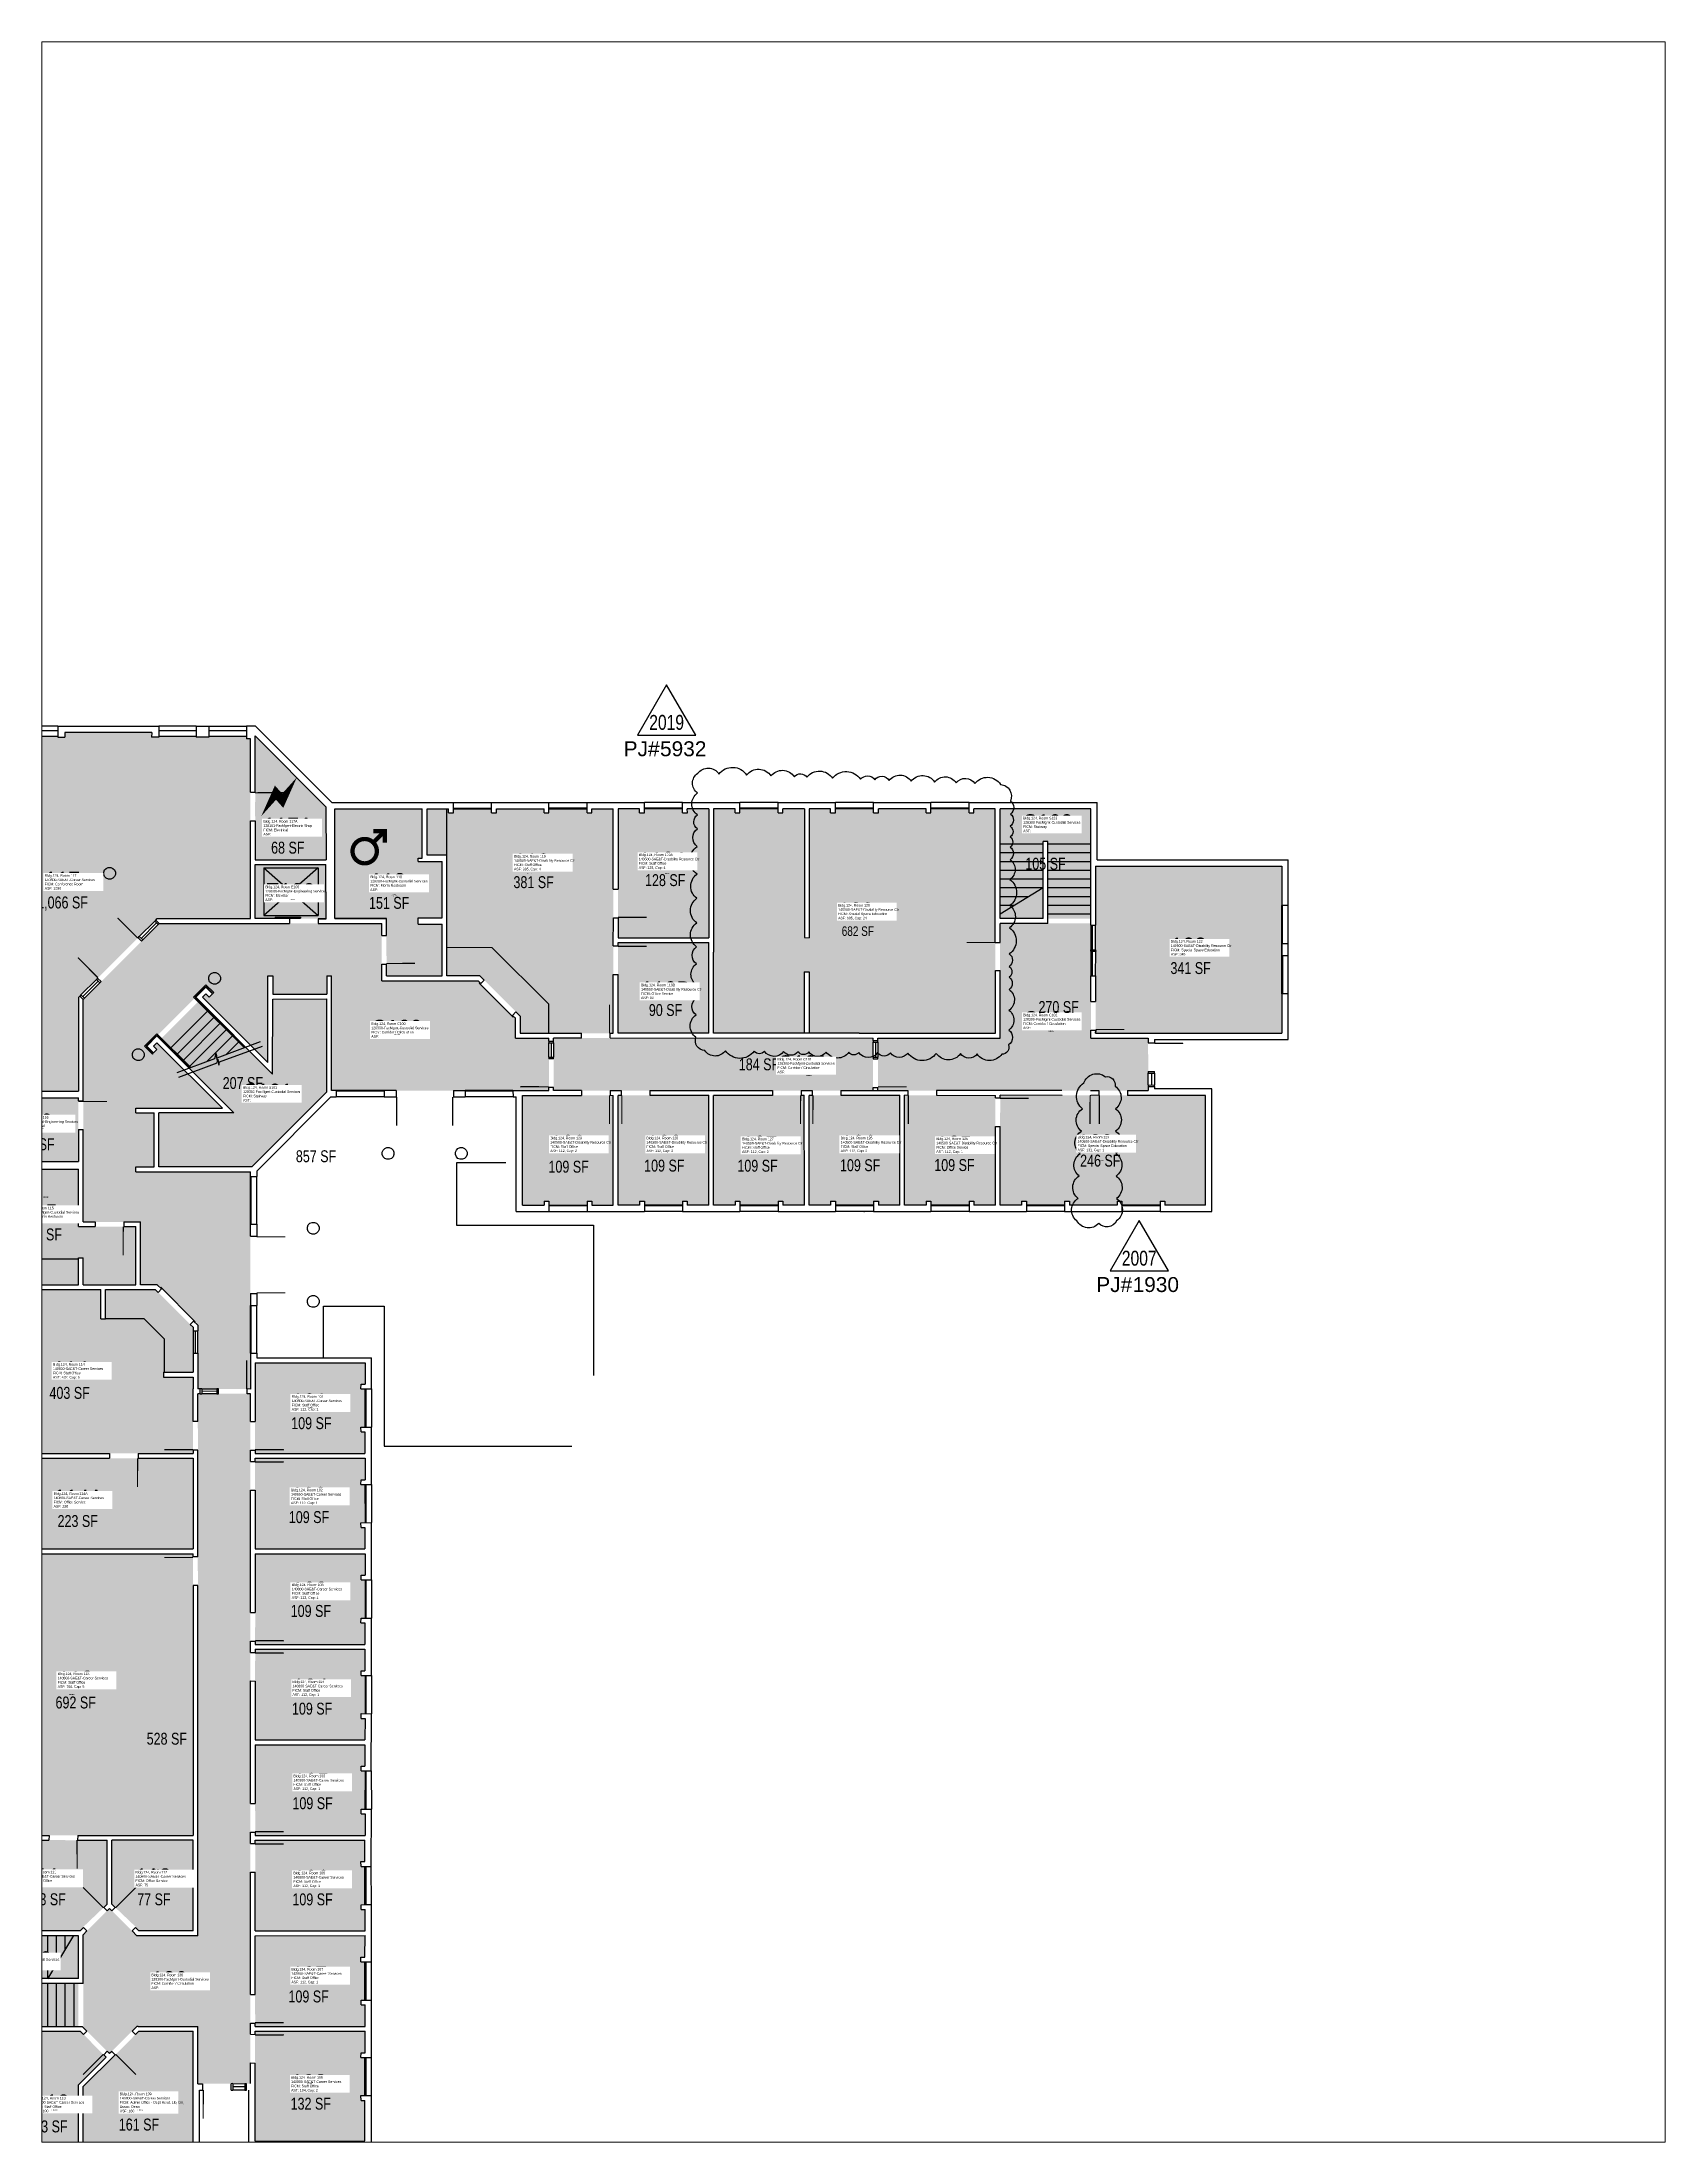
# Paper-space layout 'Layout1' of a CAD drawing. Header units: inches. Extents: x 0 to 8.5, y 0 to 11.
# The model-space entities are those that its viewports show. They can reach past a viewport. Long polylines and large blocks are cut down to what shows.
import ezdxf
from ezdxf.enums import TextEntityAlignment as Align

# ---------------------------------------------------------------- set-up
doc = ezdxf.new("R2010")
doc.units = ezdxf.units.IN
doc.header["$LTSCALE"] = 100
doc.header["$MEASUREMENT"] = 0
doc.layers.get('0').update_dxf_attribs({"linetype": 'CONTINUOUS'})
for name, color, linetype in [('A-DOOR', 2, 'CONTINUOUS'), ('A-FLOR', 3, 'CONTINUOUS'), ('A-GLAZ', 1, 'CONTINUOUS'), ('A-IDEN-ICON', 4, 'CONTINUOUS'), ('A-IDEN-RNUM', 7, 'CONTINUOUS'), ('A-IDEN-SNUM', 4, 'CONTINUOUS'), ('A-IDEN-VNUM', 4, 'CONTINUOUS'), ('A-SITE', 3, 'CONTINUOUS'), ('A-WALL', 5, 'CONTINUOUS'), ('AREA-TEXT', 3, 'CONTINUOUS'), ('Rooms-Category-Color', 7, 'CONTINUOUS'), ('Rooms-College-Color', 7, 'CONTINUOUS'), ('Rooms-Department-Color', 7, 'CONTINUOUS'), ('Rooms-Division-Color', 7, 'CONTINUOUS'), ('Rooms-Information', 7, 'CONTINUOUS')]:
    doc.layers.add(name, color=color, linetype=linetype)
doc.layers.add('A-REV', color=1, linetype='CONTINUOUS', true_color=0xff0000)
doc.styles.add('Arial', font='arial.ttf')
doc.styles.add('CP_AREA', font='arial.ttf', dxfattribs={"height": 15})
doc.styles.add('CP_ROOMSNUMBER', font='arial.ttf', dxfattribs={"height": 1})
doc.styles.add('CP_ROOMVNUMBER', font='arial.ttf', dxfattribs={"width": 0.85, "height": 0.075})

# ---------------------------------------------------------------- blocks, each defined once
blk = doc.blocks.new('CPELECT')
blk.add_lwpolyline([(0.0623, 0.0629, 0, 0.03, 0), (0.0105, -0.0168, 0.03, 0.03, 0), (-0.0105, 0.0068, 0.03, 0, 0), (-0.0623, -0.0729, 0.03, 0, 0)], format="xyseb")
blk = doc.blocks.new('CPMEN')
at = {"const_width": 0.015}
blk.add_lwpolyline([(-0.0575, -0.02, 1), (0.0275, -0.02, 1)], format="xyb", close=True, dxfattribs=at)
for points in [[(0.055, 0.01), (0.055, 0.05), (0.015, 0.05)], [(0.0151, 0.0101), (0.055, 0.05)]]:
    blk.add_lwpolyline(points, dxfattribs=at)
blk = doc.blocks.new('CPWOMEN')
at = {"const_width": 0.015}
blk.add_lwpolyline([(-0.0375, 0, 1), (0.0475, 0, 1)], format="xyb", close=True, dxfattribs=at)
for points in [[(-0.025, -0.07), (0.035, -0.07)], [(0.005, -0.04), (0.005, -0.1)]]:
    blk.add_lwpolyline(points, dxfattribs=at)
blk = doc.blocks.new('CPMECH')
for p, q in [((0.005, 0.025), (0.015, 0.035)), ((0.015, 0.035), (0.045, 0.045)), ((0.015, -0.005), (0.045, 0.005)), ((0.045, 0.045), (0.085, 0.025)), ((0.045, 0.005), (0.085, -0.015)), ((0.085, 0.025), (0.125, 0.035)), ((0.125, 0.035), (0.135, 0.045)), ((0.125, -0.005), (0.135, 0.005)), ((0.005, -0.015), (0.015, -0.005)), ((0.005, -0.055), (0.015, -0.045)), ((0.015, -0.045), (0.045, -0.035)), ((0.045, -0.035), (0.085, -0.055)), ((0.085, -0.015), (0.125, -0.005)), ((0.085, -0.055), (0.125, -0.045)), ((0.125, -0.045), (0.135, -0.035))]:
    blk.add_line(p, q)
for points in [[(-0.025, -0.005, 0, 0.02, 0), (-0.025, 0.035, 0.02, 0.02, 0), (-0.025, 0.055, 0.02, 0, 0), (-0.025, 0.065, 0, 0, 0)], [(-0.025, -0.005, 0, 0.02, 0), (-0.025, -0.045, 0.02, 0.02, 0), (-0.025, -0.065, 0.02, 0, 0), (-0.025, -0.075, 0, 0, 0)]]:
    blk.add_lwpolyline(points, format="xyseb")
at = {"const_width": 0.0075}
blk.add_lwpolyline([(-0.0682, -0.0069, 1), (-0.0618, -0.0031, 1)], format="xyb", close=True, dxfattribs=at)
at = {"const_width": 0.015}
blk.add_lwpolyline([(-0.025, -0.005), (-0.065, -0.005)], dxfattribs=at)
blk = doc.blocks.new('ProjectRev')
at = {"transparency": 16777216}
for p, q in [((0, 0.122), (-0.1221, -0.0895)), ((0.1221, -0.0895), (0, 0.122)), ((-0.1221, -0.0895), (0.1221, -0.0895))]:
    blk.add_line(p, q, dxfattribs=at)
at = {"transparency": 16777216, "insert": (-0.1798, -0.1151), "char_height": 0.0625, "attachment_point": 1, "style": 'Arial'}
blk.add_mtext_dynamic_manual_height_columns('PJ#', width=0.24749, gutter_width=0.3125, heights=[0], dxfattribs=at)
at = {"transparency": 16777216, "style": 'Arial', "width": 0.75}
blk.add_attdef('YEAR', text='', height=0.0625, dxfattribs=at).set_placement((0, -0.0359), align=Align.MIDDLE_CENTER)
at = {"transparency": 16777216, "style": 'Arial'}
blk.add_attdef('PROJECT', text='', height=0.0625, dxfattribs=at).set_placement((-0.0276, -0.1151), align=Align.TOP_LEFT)

msp = doc.modelspace()

# ---------------------------------------------------------------- hatches: boundary and pattern name
at = {"layer": 'Rooms-Category-Color', "true_color": 0xadadad}
for points in [[(69202689.4, 27666601.1), (69202670.4, 27666696.2), (69202676.3, 27666697.3), (69202695.3, 27666602.2), (69202748.2, 27666612.8), (69202721.2, 27666748.1), (69202610.4, 27666726), (69202609.4, 27666725.8), (69202636.5, 27666590.5)], [(69201674.2, 27666631.5), (69201778.3, 27666562.5), (69201778.8, 27666559.8), (69201791.2, 27666498), (69201791.4, 27666497.1), (69201705.1, 27666479.8), (69201704.1, 27666479.6), (69201694.5, 27666527.7), (69201690, 27666550.2), (69201687.5, 27666563), (69201674, 27666632.4)], [(69202515.3, 27666413.3), (69202528.2, 27666348.6), (69202671.9, 27666377.3), (69202679.8, 27666378.9), (69202724.9, 27666387.9), (69202751.3, 27666393.2), (69202786.6, 27666400.2), (69202790.6, 27666401), (69202800.4, 27666403), (69202835.7, 27666410), (69202861.2, 27666415.1), (69202860.2, 27666420), (69202859.8, 27666422), (69202856.9, 27666436.7), (69202856.5, 27666438.6), (69202849.4, 27666473.9), (69202848.2, 27666479.8), (69202777.6, 27666465.7), (69202775.7, 27666475.5), (69202768.6, 27666510.8), (69202763.5, 27666536.3), (69202756.3, 27666572.6), (69202755.9, 27666574.6), (69202749.4, 27666606.9), (69202748.4, 27666606.7), (69202696.5, 27666596.3), (69202690.6, 27666595.2), (69202637.6, 27666584.6), (69202665.8, 27666443.4)], [(69201880.4, 27666439.4), (69201884.5, 27666418.8), (69201891.6, 27666383.5), (69201894.5, 27666368.8), (69201963.2, 27666382.5), (69201950.4, 27666446.2), (69201921, 27666440.4), (69201919.4, 27666448.2), (69201948.8, 27666454.1), (69201934.9, 27666523.7), (69201905.5, 27666517.8), (69201904.7, 27666521.8), (69201909.6, 27666522.7), (69201897.5, 27666583.5), (69201804.8, 27666565), (69201789.6, 27666562), (69201816.7, 27666426.7), (69201880.4, 27666439.4), (69201816.7, 27666426.7)], [(69201796.1, 27666422.5), (69201760.8, 27666415.5), (69201719.6, 27666407.3), (69201718.6, 27666407.1), (69201705.3, 27666473.7), (69201706.3, 27666473.9), (69201792.5, 27666491.2), (69201805.9, 27666424.5), (69201796.1, 27666422.5), (69201805.9, 27666424.5)], [(69201558.7, 27666104.9), (69201551.7, 27666140.2), (69201548.3, 27666156.8), (69201541.3, 27666192.1), (69201531.7, 27666240.2), (69201526.7, 27666265.2), (69201601.6, 27666377.6), (69201626.6, 27666382.6), (69201674.7, 27666392.2), (69201710, 27666399.2), (69201720.8, 27666401.4), (69201761.9, 27666409.6), (69201797.2, 27666416.7), (69201807, 27666418.6), (69201814.6, 27666420.1), (69201854.1, 27666428), (69201860, 27666429.2), (69201875.7, 27666432.3), (69201878.6, 27666417.6), (69201885.7, 27666382.3), (69201889.8, 27666361.7), (69201971.2, 27666378), (69202006.5, 27666385), (69202008.5, 27666385.4), (69202012.6, 27666382.7), (69202059.6, 27666351.3), (69202063.8, 27666348.6), (69202068.7, 27666324), (69202109.8, 27666332.3), (69202122, 27666271.5), (69202122.8, 27666267.6), (69202078.6, 27666258.7), (69202043.3, 27666251.7), (69202037.5, 27666250.5), (69202019.8, 27666247), (69202005.1, 27666244), (69201934.5, 27666229.9), (69201919.8, 27666227), (69201860.9, 27666215.2), (69201856, 27666214.3), (69201855.1, 27666214.1), (69201826.8, 27666355.3), (69201821, 27666354.1), (69201825.5, 27666331.5), (69201758.8, 27666318.2), (69201754.3, 27666340.8), (69201748.4, 27666339.6), (69201769.7, 27666233), (69201673.1, 27666297.4), (69201676.4, 27666302.4), (69201681.4, 27666299.1), (69201684.7, 27666304.1), (69201674.7, 27666310.7), (69201664.8, 27666295.7), (69201626.5, 27666238.3), (69201616.5, 27666223.4), (69201626.5, 27666216.7), (69201629.8, 27666221.7), (69201624.8, 27666225), (69201628.1, 27666230), (69201724.8, 27666165.6), (69201618.1, 27666144.3), (69201619.3, 27666138.4), (69201641.9, 27666142.9), (69201655.2, 27666076.2), (69201632.4, 27666072.7), (69201633.2, 27666068.8), (69201633.7, 27666066.2), (69201775, 27666094.1), (69201775.2, 27666093.1), (69201776.2, 27666088.2), (69201788, 27666029.3), (69201790.9, 27666014.6), (69201792.7, 27666005.8), (69201793.8, 27665999.9), (69201805, 27665944), (69201807.9, 27665929.3), (69201811.5, 27665911.7), (69201812.7, 27665905.8), (69201819.7, 27665870.5), (69201828.5, 27665826.3), (69201766.7, 27665814), (69201763.8, 27665813.4), (69201755, 27665857.5), (69201749.5, 27665885), (69201748.1, 27665891.9), (69201741.9, 27665896), (69201694.3, 27665927.7), (69201688.1, 27665931.9), (69201667.5, 27665927.8), (69201666.4, 27665933.6), (69201659.3, 27665968.9), (69201658.5, 27665972.9), (69201657.3, 27665978.8), (69201656.6, 27665982.7), (69201652, 27666005.2), (69201631.5, 27666001.1), (69201596.2, 27665994.1), (69201581.4, 27665991.1), (69201570.1, 27666048)], [(69202128.7, 27666268.7), (69202163, 27666275.6), (69202198.3, 27666282.6), (69202201.2, 27666283.2), (69202209.1, 27666284.8), (69202212, 27666285.4), (69202247.3, 27666292.4), (69202319.9, 27666306.9), (69202325.8, 27666308.1), (69202398.3, 27666322.6), (69202433.6, 27666329.7), (69202436.6, 27666330.3), (69202444.4, 27666331.8), (69202447.4, 27666332.4), (69202482.7, 27666339.5), (69202522.3, 27666347.4), (69202509.4, 27666412.1), (69202185.3, 27666347.4), (69202150, 27666340.3), (69202115.7, 27666333.4), (69202127.9, 27666272.7)], [(69201661.1, 27666077.4), (69201775.6, 27666100.3), (69201776.2, 27666101.2), (69201848.7, 27666210), (69201849.5, 27666211.2), (69201826.6, 27666325.7), (69201760, 27666312.3), (69201778.4, 27666219.9), (69201669.8, 27666292.4), (69201631.5, 27666235), (69201740.1, 27666162.5), (69201647.8, 27666144.1)], [(69201552.8, 27666103.7), (69201545.8, 27666139), (69201545, 27666142.9), (69201322.6, 27666098.5), (69201416.8, 27666035.7), (69201560.7, 27666064.5)], [(69201436.9, 27665979.6), (69201450.2, 27665912.9), (69201505.1, 27665923.9), (69201504, 27665929.7), (69201511.8, 27665931.3), (69201518.5, 27665898), (69201591, 27665912.5), (69201584.4, 27665945.8), (69201590.3, 27665947), (69201596.9, 27665913.6), (69201661.6, 27665926.6), (69201660.5, 27665932.5), (69201653.4, 27665967.8), (69201650.7, 27665981.5), (69201647.3, 27665998.2), (69201632.6, 27665995.2), (69201597.3, 27665988.2), (69201576.7, 27665984.1), (69201563.1, 27666052.3), (69201562.6, 27666054.7), (69201427.3, 27666027.6), (69201433.4, 27665997.2)], [(69201934.9, 27664957.3), (69201920.8, 27665027.9), (69201850.2, 27665013.8), (69201847.2, 27665013.2), (69201845.5, 27665012.9), (69201840.9, 27665006), (69201820.9, 27664976), (69201818.6, 27664972.6), (69201815.2, 27664974.9), (69201785.3, 27664994.9), (69201779.8, 27664998.5), (69201769, 27665052.7), (69201767.8, 27665058.6), (69201757.4, 27665110.5), (69201757, 27665112.7), (69201760.6, 27665118.2), (69201780.6, 27665148.1), (69201782.9, 27665151.6), (69201786.3, 27665149.3), (69201816.2, 27665129.3), (69201823.2, 27665124.7), (69201898.4, 27665139.7), (69201812.2, 27665571.2), (69201805.1, 27665606.5), (69201778.9, 27665737.9), (69201771.8, 27665773.2), (69201765, 27665807.5), (69201767.9, 27665808.1), (69201829.7, 27665820.5), (69201830.3, 27665817.5), (69201831.5, 27665811.6), (69201836.6, 27665786.1), (69201843.6, 27665750.8), (69201846.4, 27665737.1), (69201849.1, 27665723.4), (69201850.3, 27665717.5), (69201853.4, 27665701.8), (69201867.7, 27665630.2), (69201869.3, 27665622.4), (69201883.6, 27665550.8), (69201886.7, 27665535.1), (69201887.9, 27665529.2), (69201890.6, 27665515.5), (69201893.4, 27665501.8), (69201900.4, 27665466.5), (69201905.5, 27665441), (69201906.7, 27665435.1), (69201924.3, 27665346.8), (69201925.5, 27665340.9), (69201930.6, 27665315.4), (69201937.7, 27665280.1), (69201940.4, 27665266.4), (69201943.2, 27665252.7), (69201944.3, 27665246.8), (69201947.5, 27665231.1), (69201961.8, 27665159.5), (69201963.3, 27665151.7), (69201972.4, 27665106.6), (69201977.6, 27665080.1), (69201984.7, 27665044.8), (69201985.5, 27665040.9), (69201987.4, 27665031.1), (69201994.5, 27664995.8), (69201999.6, 27664970.3), (69201940.8, 27664958.5)], [(69201773.7, 27664998.5), (69201638.3, 27664971.5), (69201616.2, 27665082.3), (69201616, 27665083.3), (69201751.3, 27665110.3), (69201761.9, 27665057.4), (69201666.8, 27665038.4), (69201668, 27665032.5), (69201763.1, 27665051.5)]]:
    msp.add_hatch(color=253, dxfattribs=at).paths.add_polyline_path(points)
at = {"layer": 'Rooms-Category-Color', "true_color": 0xe3f498}
for points in [[(69202626.5, 27666609.9), (69202603.5, 27666724.6), (69202602.5, 27666724.4), (69202584.4, 27666720.8), (69202577, 27666719.3), (69202578, 27666714.4), (69202572.1, 27666713.3), (69202571.2, 27666718.2), (69202524.1, 27666708.7), (69202525.1, 27666703.8), (69202519.2, 27666702.7), (69202518.2, 27666707.6), (69202491.7, 27666702.3), (69202459.4, 27666695.8), (69202460.4, 27666690.9), (69202454.5, 27666689.7), (69202453.5, 27666694.6), (69202406.4, 27666685.2), (69202407.4, 27666680.3), (69202401.5, 27666679.2), (69202400.5, 27666684.1), (69202374.1, 27666678.8), (69202405.8, 27666520), (69202399.9, 27666518.9), (69202368.2, 27666677.6), (69202341.7, 27666672.3), (69202342.7, 27666667.4), (69202336.8, 27666666.2), (69202335.8, 27666671.1), (69202288.7, 27666661.7), (69202289.7, 27666656.8), (69202283.8, 27666655.6), (69202282.9, 27666660.5), (69202256.4, 27666655.3), (69202311.6, 27666378.7), (69202423.4, 27666401.1), (69202408.3, 27666476.7), (69202414.2, 27666477.9), (69202429.3, 27666402.2), (69202658.8, 27666448.1), (69202631, 27666587.1)], [(69202989.8, 27666629), (69202980.4, 27666676), (69202970.7, 27666724.6), (69202741.2, 27666678.7), (69202761.8, 27666575.7), (69202762.2, 27666573.8), (69202774.5, 27666512), (69202782.3, 27666472.8), (69203011.8, 27666518.6), (69203002.1, 27666567.2), (69202992.7, 27666614.2)], [(69202680, 27666372.8), (69202801.5, 27666397.1), (69202836.9, 27666404.1), (69202933, 27666423.3), (69202960, 27666288), (69202910, 27666278), (69202909, 27666282.9), (69202903.1, 27666281.7), (69202904.1, 27666276.8), (69202857, 27666267.4), (69202856, 27666272.3), (69202850.2, 27666271.2), (69202851.1, 27666266.3), (69202792.3, 27666254.5), (69202791.3, 27666259.4), (69202785.4, 27666258.2), (69202786.4, 27666253.3), (69202739.4, 27666243.9), (69202738.4, 27666248.8), (69202732.5, 27666247.6), (69202733.5, 27666242.7), (69202707, 27666237.5)]]:
    msp.add_hatch(color=61, dxfattribs=at).paths.add_polyline_path(points)
at = {"layer": 'Rooms-Category-Color', "true_color": 0xfa9ba3}
for points in [[(69202170.5, 27666472.9), (69202165.6, 27666497.4), (69202170.5, 27666472.9), (69202165.6, 27666497.4), (69202158.5, 27666532.7), (69202138.7, 27666631.7), (69202139.7, 27666631.9), (69202165.2, 27666637), (69202166.2, 27666632.1), (69202172.1, 27666633.3), (69202171.1, 27666638.2), (69202218.1, 27666647.6), (69202219.1, 27666642.7), (69202225, 27666643.9), (69202224, 27666648.8), (69202250.5, 27666654.1), (69202282.2, 27666495.2)], [(69201542.4, 27666155.7), (69201535.4, 27666191), (69201531.3, 27666211.6), (69201530.1, 27666217.4), (69201525.8, 27666239), (69201520.3, 27666266.5), (69201521.7, 27666268.5), (69201596.6, 27666380.9), (69201598, 27666383), (69201631.3, 27666389.6), (69201673.5, 27666398), (69201708.8, 27666405.1), (69201711.7, 27666405.7), (69201712.7, 27666405.9), (69201707.2, 27666433.3), (69201700.2, 27666468.6), (69201698, 27666479.4), (69201697.4, 27666482.4), (69201690.4, 27666517.7), (69201688.6, 27666526.5), (69201683.3, 27666553), (69201682.7, 27666555.9), (69201681.6, 27666561.8), (69201676.3, 27666588.3), (69201675.7, 27666591.2), (69201668.4, 27666627.5), (69201663.5, 27666626.5), (69201662.9, 27666629.5), (69201616.8, 27666620.3), (69201617, 27666619.3), (69201601.4, 27666616.1), (69201601.2, 27666617.1), (69201555.1, 27666607.9), (69201555.3, 27666606.9), (69201546.4, 27666605.2), (69201545.3, 27666611), (69201485, 27666599), (69201479.1, 27666597.8), (69201438.4, 27666589.7), (69201439.6, 27666583.8), (69201430.7, 27666582), (69201430.5, 27666583), (69201384.4, 27666573.8), (69201384.6, 27666572.8), (69201368.9, 27666569.7), (69201368.8, 27666570.7), (69201319.3, 27666560.8), (69201249, 27666455.4), (69201258.9, 27666406), (69201259.9, 27666406.2), (69201263, 27666390.5), (69201262, 27666390.3), (69201271.2, 27666344.2), (69201272.2, 27666344.4), (69201274, 27666335.5), (69201268.1, 27666334.4), (69201276.2, 27666293.7), (69201277.4, 27666287.8), (69201289.5, 27666227.5), (69201295.3, 27666228.7), (69201297.1, 27666219.8), (69201296.1, 27666219.6), (69201305.3, 27666173.6), (69201306.3, 27666173.7), (69201309.5, 27666158.1), (69201308.5, 27666157.9), (69201317.7, 27666111.8), (69201320.6, 27666112.4), (69201321.6, 27666107.5), (69201321.8, 27666106.5), (69201543.4, 27666150.8), (69201543.2, 27666151.7)], [(69201982.8, 27666600.6), (69201935.7, 27666591.2), (69201982.8, 27666600.6), (69201983.8, 27666595.7), (69201989.7, 27666596.9), (69201988.7, 27666601.8), (69202015.2, 27666607), (69202021, 27666608.2), (69202047.5, 27666613.5), (69202048.5, 27666608.6), (69202054.4, 27666609.8), (69202053.4, 27666614.7), (69202100.5, 27666624.1), (69202101.5, 27666619.2), (69202107.3, 27666620.4), (69202106.4, 27666625.3), (69202131.9, 27666630.4), (69202132.8, 27666630.6), (69202152.6, 27666531.5), (69202159.7, 27666496.2), (69202166.5, 27666461.9), (69202159.7, 27666496.2), (69202166.5, 27666461.9), (69202173.6, 27666426.6), (69202188.1, 27666354), (69202184.2, 27666353.2), (69202148.9, 27666346.2), (69202073.4, 27666331.1), (69202069.1, 27666352.2), (69202062.9, 27666356.3), (69202015.9, 27666387.7), (69202009.7, 27666391.8), (69202005.3, 27666390.9), (69201970, 27666383.9), (69201969, 27666383.7), (69201956.1, 27666448.4), (69201939.2, 27666532.7), (69201914.7, 27666527.8), (69201903.4, 27666584.7), (69201929.8, 27666590), (69201930.8, 27666585.1), (69201936.7, 27666586.3), (69201935.7, 27666591.2)], [(69202171.6, 27666467), (69202283.4, 27666489.3), (69202292.8, 27666442.3), (69202305.8, 27666377.5), (69202194, 27666355.2), (69202179.5, 27666427.8), (69202172.4, 27666463.1)], [(69202498.1, 27666195.7), (69202471.6, 27666190.4), (69202444.6, 27666325.7), (69202448.5, 27666326.5), (69202483.8, 27666333.6), (69202556.4, 27666348.1), (69202583.4, 27666212.8), (69202557, 27666207.5), (69202556, 27666212.4), (69202550.1, 27666211.2), (69202551.1, 27666206.3), (69202504, 27666196.9), (69202503, 27666201.8), (69202497.1, 27666200.6)], [(69202615.8, 27666219.2), (69202614.8, 27666224.1), (69202620.7, 27666225.3), (69202621.7, 27666220.4), (69202668.8, 27666229.8), (69202667.8, 27666234.7), (69202673.7, 27666235.9), (69202674.6, 27666231), (69202701.1, 27666236.3), (69202674.1, 27666371.6), (69202601.5, 27666357.1), (69202566.2, 27666350), (69202562.3, 27666349.3), (69202589.3, 27666213.9)], [(69202434.8, 27666323.8), (69202399.5, 27666316.7), (69202326.9, 27666302.2), (69202354, 27666166.9), (69202380.5, 27666172.2), (69202379.5, 27666177.1), (69202385.4, 27666178.3), (69202386.3, 27666173.4), (69202433.4, 27666182.8), (69202432.4, 27666187.7), (69202438.3, 27666188.9), (69202439.3, 27666184), (69202465.8, 27666189.2), (69202438.7, 27666324.6)], [(69202262.8, 27666148.7), (69202236.3, 27666143.4), (69202209.3, 27666278.7), (69202213.2, 27666279.5), (69202248.5, 27666286.6), (69202321, 27666301.1), (69202348.1, 27666165.7), (69202321.6, 27666160.4), (69202320.6, 27666165.3), (69202314.8, 27666164.2), (69202315.7, 27666159.3), (69202268.7, 27666149.9), (69202267.7, 27666154.8), (69202261.8, 27666153.6)], [(69202145.1, 27666125.2), (69202144.1, 27666130.1), (69202150, 27666131.2), (69202151, 27666126.3), (69202198.1, 27666135.8), (69202197.1, 27666140.7), (69202203, 27666141.8), (69202203.9, 27666136.9), (69202230.4, 27666142.2), (69202203.4, 27666277.5), (69202199.5, 27666276.8), (69202164.2, 27666269.7), (69202091.6, 27666255.2), (69202118.6, 27666119.9)], [(69201483.1, 27665748.1), (69201484.3, 27665742.3), (69201490.8, 27665709.9), (69201495.7, 27665710.9), (69201496.9, 27665705), (69201492, 27665704), (69201497.3, 27665677.5), (69201670.8, 27665712.2), (69201706.1, 27665719.3), (69201773.8, 27665732.8), (69201773, 27665736.7), (69201766, 27665772), (69201757.9, 27665812.2), (69201755, 27665826.9), (69201718.7, 27665819.7), (69201717.5, 27665825.6), (69201753.8, 27665832.8), (69201749.1, 27665856.4), (69201743.6, 27665883.8), (69201742.7, 27665888.2), (69201738.6, 27665891), (69201691, 27665922.7), (69201686.9, 27665925.5), (69201625.6, 27665913.3), (69201632.8, 27665877), (69201626.9, 27665875.8), (69201619.7, 27665912.1), (69201511.8, 27665890.5), (69201506.3, 27665918), (69201451.4, 27665907), (69201456.7, 27665880.5), (69201461.6, 27665881.5), (69201462.8, 27665875.6), (69201457.9, 27665874.6), (69201458.5, 27665871.7), (69201459.6, 27665865.8), (69201463.6, 27665846.2), (69201464.7, 27665840.3), (69201467.3, 27665827.6), (69201472.2, 27665828.6), (69201473.4, 27665822.7), (69201468.5, 27665821.7), (69201480.2, 27665762.9), (69201485.1, 27665763.8), (69201486.3, 27665758), (69201481.4, 27665757)], [(69201980.3, 27665801.6), (69201975.4, 27665800.6), (69201974.2, 27665806.5), (69201979.1, 27665807.5), (69201969.7, 27665854.6), (69201964.8, 27665853.6), (69201963.7, 27665859.5), (69201968.6, 27665860.4), (69201963.3, 27665886.9), (69201827.9, 27665859.9), (69201842.4, 27665787.3), (69201849.5, 27665752), (69201850.3, 27665748.1), (69201985.6, 27665775.1)], [(69201988.3, 27665735.9), (69201987.2, 27665741.8), (69201992.1, 27665742.8), (69201986.8, 27665769.2), (69201851.5, 27665742.2), (69201852.2, 27665738.3), (69201859.3, 27665703), (69201873.8, 27665630.4), (69202009.1, 27665657.5), (69202003.8, 27665683.9), (69201998.9, 27665683), (69201997.7, 27665688.8), (69202002.7, 27665689.8), (69201993.2, 27665736.9)], [(69201509.8, 27665640.3), (69201508.6, 27665646.2), (69201503.7, 27665645.2), (69201503.1, 27665648.1), (69201502, 27665654), (69201498.4, 27665671.7), (69201672, 27665706.3), (69201707.3, 27665713.4), (69201775, 27665726.9), (69201797.3, 27665615.1), (69201520.8, 27665559.9), (69201520.6, 27665560.8), (69201515.5, 27665586.3), (69201520.4, 27665587.3), (69201519.2, 27665593.2), (69201514.3, 27665592.2), (69201504.9, 27665639.3)], [(69202027.3, 27665566.3), (69202022.4, 27665565.3), (69202021.3, 27665571.2), (69202026.2, 27665572.1), (69202016.8, 27665619.2), (69202011.9, 27665618.2), (69202010.7, 27665624.1), (69202015.6, 27665625.1), (69202010.3, 27665651.6), (69201875, 27665624.5), (69201889.5, 27665552), (69201896.5, 27665516.7), (69201897.3, 27665512.7), (69202032.6, 27665539.8)], [(69201542.7, 27665475.5), (69201537.8, 27665474.6), (69201528.4, 27665521.6), (69201533.3, 27665522.6), (69201532.1, 27665528.5), (69201527.2, 27665527.5), (69201522.1, 27665553), (69201521.9, 27665554), (69201798.5, 27665609.2), (69201799.3, 27665605.3), (69201806.3, 27665570), (69201867.8, 27665262.1), (69201725.7, 27665233.7), (69201690.4, 27665226.6), (69201672.7, 27665223.1), (69201609, 27665210.4), (69201591.3, 27665206.8), (69201586, 27665233.3), (69201590.9, 27665234.3), (69201589.8, 27665240.2), (69201584.9, 27665239.2), (69201578.4, 27665271.6), (69201577.2, 27665277.5), (69201575.4, 27665286.3), (69201580.3, 27665287.3), (69201579.2, 27665293.1), (69201574.3, 27665292.2), (69201562.5, 27665351), (69201567.4, 27665352), (69201566.2, 27665357.9), (69201561.3, 27665356.9), (69201559.6, 27665365.7), (69201558.4, 27665371.6), (69201551.9, 27665404), (69201556.8, 27665404.9), (69201555.7, 27665410.8), (69201550.8, 27665409.8), (69201540.8, 27665459.8), (69201539.6, 27665465.7), (69201539, 27665468.7), (69201543.9, 27665469.7)], [(69202035.4, 27665500.6), (69202034.2, 27665506.4), (69202039.1, 27665507.4), (69202033.8, 27665533.9), (69201898.5, 27665506.9), (69201899.3, 27665502.9), (69201906.3, 27665467.6), (69201920.8, 27665395.1), (69202056.1, 27665422.1), (69202050.9, 27665448.6), (69202046, 27665447.6), (69202044.8, 27665453.5), (69202049.7, 27665454.5), (69202040.3, 27665501.5)], [(69202074.4, 27665330.9), (69202069.5, 27665329.9), (69202068.3, 27665335.8), (69202073.2, 27665336.8), (69202063.8, 27665383.9), (69202058.9, 27665382.9), (69202057.7, 27665388.8), (69202062.6, 27665389.7), (69202057.3, 27665416.2), (69201922, 27665389.2), (69201936.5, 27665316.6), (69201943.6, 27665281.3), (69201944.3, 27665277.4), (69202079.7, 27665304.4)], [(69202082.4, 27665265.2), (69202081.2, 27665271.1), (69202086.1, 27665272.1), (69202080.8, 27665298.6), (69201945.5, 27665271.5), (69201946.3, 27665267.6), (69201953.4, 27665232.3), (69201967.9, 27665159.7), (69202103.2, 27665186.8), (69202097.9, 27665213.2), (69202093, 27665212.3), (69202091.8, 27665218.1), (69202096.7, 27665219.1), (69202087.3, 27665266.2)], [(69201789.6, 27665154.3), (69201819.8, 27665135.2), (69201824.4, 27665131.1), (69201891.4, 27665144.4), (69201869, 27665256.2), (69201769, 27665236.2), (69201784.7, 27665157.5)], [(69201613.3, 27665122.5), (69201614.4, 27665116.6), (69201609.5, 27665115.7), (69201611.1, 27665107.8), (69201614.6, 27665090.2), (69201614.8, 27665089.2), (69201752.4, 27665116.7), (69201755.1, 27665122.3), (69201775.6, 27665151.5), (69201778.8, 27665156.4), (69201763.1, 27665235.1), (69201726.8, 27665227.8), (69201691.5, 27665220.8), (69201673.9, 27665217.2), (69201610.1, 27665204.5), (69201592.5, 27665201), (69201596, 27665183.3), (69201597.2, 27665177.4), (69201597.8, 27665174.5), (69201602.7, 27665175.5), (69201603.9, 27665169.6), (69201599, 27665168.6), (69201608.4, 27665121.5)], [(69202115.3, 27665100.5), (69202120.2, 27665101.4), (69202110.8, 27665148.5), (69202105.9, 27665147.5), (69202104.7, 27665153.4), (69202109.6, 27665154.4), (69202104.4, 27665180.9), (69201969, 27665153.8), (69201983.5, 27665081.3), (69201990.6, 27665046), (69201991.4, 27665042), (69202126.7, 27665069.1), (69202121.4, 27665095.6), (69202116.5, 27665094.6)], [(69201993.3, 27665032.2), (69202000.4, 27664996.9), (69202019.6, 27664900.8), (69202154.9, 27664927.9), (69202144.9, 27664977.9), (69202140, 27664976.9), (69202138.8, 27664982.8), (69202143.7, 27664983.8), (69202134.3, 27665030.8), (69202129.4, 27665029.9), (69202128.3, 27665035.7), (69202133.2, 27665036.7), (69202127.9, 27665063.2), (69201992.5, 27665036.2)], [(69201820.3, 27664963.9), (69201826.1, 27664972.5), (69201845.9, 27665002.6), (69201846.6, 27665003.8), (69201847.7, 27665005.4), (69201849.1, 27665007.5), (69201916.1, 27665020.9), (69201952.5, 27664838.5), (69201937.8, 27664835.5), (69201936.8, 27664840.4), (69201930.9, 27664839.3), (69201931.9, 27664834.4), (69201884.8, 27664825), (69201883.9, 27664829.9), (69201878, 27664828.7), (69201879, 27664823.8), (69201817.2, 27664811.4), (69201794.4, 27664925.5)], [(69201764.2, 27664800.9), (69201811.3, 27664810.3), (69201788, 27664926.7), (69201815.1, 27664967.3), (69201811.7, 27664969.7), (69201781.9, 27664989.9), (69201780.8, 27664990.6), (69201778.9, 27664991.4), (69201777.1, 27664993.1), (69201710.1, 27664979.7), (69201746.6, 27664797.3), (69201758.3, 27664799.7), (69201757.4, 27664804.6), (69201763.2, 27664805.8)]]:
    msp.add_hatch(color=241, dxfattribs=at).paths.add_polyline_path(points)
at = {"layer": 'Rooms-College-Color', "true_color": 0xadadad}
for points in [[(69202689.4, 27666601.1), (69202670.4, 27666696.2), (69202676.3, 27666697.3), (69202695.3, 27666602.2), (69202748.2, 27666612.8), (69202721.2, 27666748.1), (69202610.4, 27666726), (69202609.4, 27666725.8), (69202636.5, 27666590.5)], [(69201674.2, 27666631.5), (69201778.3, 27666562.5), (69201778.8, 27666559.8), (69201791.2, 27666498), (69201791.4, 27666497.1), (69201705.1, 27666479.8), (69201704.1, 27666479.6), (69201694.5, 27666527.7), (69201690, 27666550.2), (69201687.5, 27666563), (69201674, 27666632.4)], [(69202515.3, 27666413.3), (69202528.2, 27666348.6), (69202671.9, 27666377.3), (69202679.8, 27666378.9), (69202724.9, 27666387.9), (69202751.3, 27666393.2), (69202786.6, 27666400.2), (69202790.6, 27666401), (69202800.4, 27666403), (69202835.7, 27666410), (69202861.2, 27666415.1), (69202860.2, 27666420), (69202859.8, 27666422), (69202856.9, 27666436.7), (69202856.5, 27666438.6), (69202849.4, 27666473.9), (69202848.2, 27666479.8), (69202777.6, 27666465.7), (69202775.7, 27666475.5), (69202768.6, 27666510.8), (69202763.5, 27666536.3), (69202756.3, 27666572.6), (69202755.9, 27666574.6), (69202749.4, 27666606.9), (69202748.4, 27666606.7), (69202696.5, 27666596.3), (69202690.6, 27666595.2), (69202637.6, 27666584.6), (69202665.8, 27666443.4)], [(69201880.4, 27666439.4), (69201884.5, 27666418.8), (69201891.6, 27666383.5), (69201894.5, 27666368.8), (69201963.2, 27666382.5), (69201950.4, 27666446.2), (69201921, 27666440.4), (69201919.4, 27666448.2), (69201948.8, 27666454.1), (69201934.9, 27666523.7), (69201905.5, 27666517.8), (69201904.7, 27666521.8), (69201909.6, 27666522.7), (69201897.5, 27666583.5), (69201804.8, 27666565), (69201789.6, 27666562), (69201816.7, 27666426.7), (69201880.4, 27666439.4), (69201816.7, 27666426.7)], [(69201796.1, 27666422.5), (69201760.8, 27666415.5), (69201719.6, 27666407.3), (69201718.6, 27666407.1), (69201705.3, 27666473.7), (69201706.3, 27666473.9), (69201792.5, 27666491.2), (69201805.9, 27666424.5), (69201796.1, 27666422.5), (69201805.9, 27666424.5)], [(69201558.7, 27666104.9), (69201551.7, 27666140.2), (69201548.3, 27666156.8), (69201541.3, 27666192.1), (69201531.7, 27666240.2), (69201526.7, 27666265.2), (69201601.6, 27666377.6), (69201626.6, 27666382.6), (69201674.7, 27666392.2), (69201710, 27666399.2), (69201720.8, 27666401.4), (69201761.9, 27666409.6), (69201797.2, 27666416.7), (69201807, 27666418.6), (69201814.6, 27666420.1), (69201854.1, 27666428), (69201860, 27666429.2), (69201875.7, 27666432.3), (69201878.6, 27666417.6), (69201885.7, 27666382.3), (69201889.8, 27666361.7), (69201971.2, 27666378), (69202006.5, 27666385), (69202008.5, 27666385.4), (69202012.6, 27666382.7), (69202059.6, 27666351.3), (69202063.8, 27666348.6), (69202068.7, 27666324), (69202109.8, 27666332.3), (69202122, 27666271.5), (69202122.8, 27666267.6), (69202078.6, 27666258.7), (69202043.3, 27666251.7), (69202037.5, 27666250.5), (69202019.8, 27666247), (69202005.1, 27666244), (69201934.5, 27666229.9), (69201919.8, 27666227), (69201860.9, 27666215.2), (69201856, 27666214.3), (69201855.1, 27666214.1), (69201826.8, 27666355.3), (69201821, 27666354.1), (69201825.5, 27666331.5), (69201758.8, 27666318.2), (69201754.3, 27666340.8), (69201748.4, 27666339.6), (69201769.7, 27666233), (69201673.1, 27666297.4), (69201676.4, 27666302.4), (69201681.4, 27666299.1), (69201684.7, 27666304.1), (69201674.7, 27666310.7), (69201664.8, 27666295.7), (69201626.5, 27666238.3), (69201616.5, 27666223.4), (69201626.5, 27666216.7), (69201629.8, 27666221.7), (69201624.8, 27666225), (69201628.1, 27666230), (69201724.8, 27666165.6), (69201618.1, 27666144.3), (69201619.3, 27666138.4), (69201641.9, 27666142.9), (69201655.2, 27666076.2), (69201632.4, 27666072.7), (69201633.2, 27666068.8), (69201633.7, 27666066.2), (69201775, 27666094.1), (69201775.2, 27666093.1), (69201776.2, 27666088.2), (69201788, 27666029.3), (69201790.9, 27666014.6), (69201792.7, 27666005.8), (69201793.8, 27665999.9), (69201805, 27665944), (69201807.9, 27665929.3), (69201811.5, 27665911.7), (69201812.7, 27665905.8), (69201819.7, 27665870.5), (69201828.5, 27665826.3), (69201766.7, 27665814), (69201763.8, 27665813.4), (69201755, 27665857.5), (69201749.5, 27665885), (69201748.1, 27665891.9), (69201741.9, 27665896), (69201694.3, 27665927.7), (69201688.1, 27665931.9), (69201667.5, 27665927.8), (69201666.4, 27665933.6), (69201659.3, 27665968.9), (69201658.5, 27665972.9), (69201657.3, 27665978.8), (69201656.6, 27665982.7), (69201652, 27666005.2), (69201631.5, 27666001.1), (69201596.2, 27665994.1), (69201581.4, 27665991.1), (69201570.1, 27666048)], [(69202128.7, 27666268.7), (69202163, 27666275.6), (69202198.3, 27666282.6), (69202201.2, 27666283.2), (69202209.1, 27666284.8), (69202212, 27666285.4), (69202247.3, 27666292.4), (69202319.9, 27666306.9), (69202325.8, 27666308.1), (69202398.3, 27666322.6), (69202433.6, 27666329.7), (69202436.6, 27666330.3), (69202444.4, 27666331.8), (69202447.4, 27666332.4), (69202482.7, 27666339.5), (69202522.3, 27666347.4), (69202509.4, 27666412.1), (69202185.3, 27666347.4), (69202150, 27666340.3), (69202115.7, 27666333.4), (69202127.9, 27666272.7)], [(69201661.1, 27666077.4), (69201775.6, 27666100.3), (69201776.2, 27666101.2), (69201848.7, 27666210), (69201849.5, 27666211.2), (69201826.6, 27666325.7), (69201760, 27666312.3), (69201778.4, 27666219.9), (69201669.8, 27666292.4), (69201631.5, 27666235), (69201740.1, 27666162.5), (69201647.8, 27666144.1)], [(69201552.8, 27666103.7), (69201545.8, 27666139), (69201545, 27666142.9), (69201322.6, 27666098.5), (69201416.8, 27666035.7), (69201560.7, 27666064.5)], [(69201436.9, 27665979.6), (69201450.2, 27665912.9), (69201505.1, 27665923.9), (69201504, 27665929.7), (69201511.8, 27665931.3), (69201518.5, 27665898), (69201591, 27665912.5), (69201584.4, 27665945.8), (69201590.3, 27665947), (69201596.9, 27665913.6), (69201661.6, 27665926.6), (69201660.5, 27665932.5), (69201653.4, 27665967.8), (69201650.7, 27665981.5), (69201647.3, 27665998.2), (69201632.6, 27665995.2), (69201597.3, 27665988.2), (69201576.7, 27665984.1), (69201563.1, 27666052.3), (69201562.6, 27666054.7), (69201427.3, 27666027.6), (69201433.4, 27665997.2)], [(69201934.9, 27664957.3), (69201920.8, 27665027.9), (69201850.2, 27665013.8), (69201847.2, 27665013.2), (69201845.5, 27665012.9), (69201840.9, 27665006), (69201820.9, 27664976), (69201818.6, 27664972.6), (69201815.2, 27664974.9), (69201785.3, 27664994.9), (69201779.8, 27664998.5), (69201769, 27665052.7), (69201767.8, 27665058.6), (69201757.4, 27665110.5), (69201757, 27665112.7), (69201760.6, 27665118.2), (69201780.6, 27665148.1), (69201782.9, 27665151.6), (69201786.3, 27665149.3), (69201816.2, 27665129.3), (69201823.2, 27665124.7), (69201898.4, 27665139.7), (69201812.2, 27665571.2), (69201805.1, 27665606.5), (69201778.9, 27665737.9), (69201771.8, 27665773.2), (69201765, 27665807.5), (69201767.9, 27665808.1), (69201829.7, 27665820.5), (69201830.3, 27665817.5), (69201831.5, 27665811.6), (69201836.6, 27665786.1), (69201843.6, 27665750.8), (69201846.4, 27665737.1), (69201849.1, 27665723.4), (69201850.3, 27665717.5), (69201853.4, 27665701.8), (69201867.7, 27665630.2), (69201869.3, 27665622.4), (69201883.6, 27665550.8), (69201886.7, 27665535.1), (69201887.9, 27665529.2), (69201890.6, 27665515.5), (69201893.4, 27665501.8), (69201900.4, 27665466.5), (69201905.5, 27665441), (69201906.7, 27665435.1), (69201924.3, 27665346.8), (69201925.5, 27665340.9), (69201930.6, 27665315.4), (69201937.7, 27665280.1), (69201940.4, 27665266.4), (69201943.2, 27665252.7), (69201944.3, 27665246.8), (69201947.5, 27665231.1), (69201961.8, 27665159.5), (69201963.3, 27665151.7), (69201972.4, 27665106.6), (69201977.6, 27665080.1), (69201984.7, 27665044.8), (69201985.5, 27665040.9), (69201987.4, 27665031.1), (69201994.5, 27664995.8), (69201999.6, 27664970.3), (69201940.8, 27664958.5)], [(69201773.7, 27664998.5), (69201638.3, 27664971.5), (69201616.2, 27665082.3), (69201616, 27665083.3), (69201751.3, 27665110.3), (69201761.9, 27665057.4), (69201666.8, 27665038.4), (69201668, 27665032.5), (69201763.1, 27665051.5)]]:
    msp.add_hatch(color=253, dxfattribs=at).paths.add_polyline_path(points)
at = {"layer": 'Rooms-College-Color', "true_color": 0x80bc67}
for points in [[(69202626.5, 27666609.9), (69202603.5, 27666724.6), (69202602.5, 27666724.4), (69202584.4, 27666720.8), (69202577, 27666719.3), (69202578, 27666714.4), (69202572.1, 27666713.3), (69202571.2, 27666718.2), (69202524.1, 27666708.7), (69202525.1, 27666703.8), (69202519.2, 27666702.7), (69202518.2, 27666707.6), (69202491.7, 27666702.3), (69202459.4, 27666695.8), (69202460.4, 27666690.9), (69202454.5, 27666689.7), (69202453.5, 27666694.6), (69202406.4, 27666685.2), (69202407.4, 27666680.3), (69202401.5, 27666679.2), (69202400.5, 27666684.1), (69202374.1, 27666678.8), (69202405.8, 27666520), (69202399.9, 27666518.9), (69202368.2, 27666677.6), (69202341.7, 27666672.3), (69202342.7, 27666667.4), (69202336.8, 27666666.2), (69202335.8, 27666671.1), (69202288.7, 27666661.7), (69202289.7, 27666656.8), (69202283.8, 27666655.6), (69202282.9, 27666660.5), (69202256.4, 27666655.3), (69202311.6, 27666378.7), (69202423.4, 27666401.1), (69202408.3, 27666476.7), (69202414.2, 27666477.9), (69202429.3, 27666402.2), (69202658.8, 27666448.1), (69202631, 27666587.1)], [(69202989.8, 27666629), (69202980.4, 27666676), (69202970.7, 27666724.6), (69202741.2, 27666678.7), (69202761.8, 27666575.7), (69202762.2, 27666573.8), (69202774.5, 27666512), (69202782.3, 27666472.8), (69203011.8, 27666518.6), (69203002.1, 27666567.2), (69202992.7, 27666614.2)], [(69202170.5, 27666472.9), (69202165.6, 27666497.4), (69202170.5, 27666472.9), (69202165.6, 27666497.4), (69202158.5, 27666532.7), (69202138.7, 27666631.7), (69202139.7, 27666631.9), (69202165.2, 27666637), (69202166.2, 27666632.1), (69202172.1, 27666633.3), (69202171.1, 27666638.2), (69202218.1, 27666647.6), (69202219.1, 27666642.7), (69202225, 27666643.9), (69202224, 27666648.8), (69202250.5, 27666654.1), (69202282.2, 27666495.2)], [(69201542.4, 27666155.7), (69201535.4, 27666191), (69201531.3, 27666211.6), (69201530.1, 27666217.4), (69201525.8, 27666239), (69201520.3, 27666266.5), (69201521.7, 27666268.5), (69201596.6, 27666380.9), (69201598, 27666383), (69201631.3, 27666389.6), (69201673.5, 27666398), (69201708.8, 27666405.1), (69201711.7, 27666405.7), (69201712.7, 27666405.9), (69201707.2, 27666433.3), (69201700.2, 27666468.6), (69201698, 27666479.4), (69201697.4, 27666482.4), (69201690.4, 27666517.7), (69201688.6, 27666526.5), (69201683.3, 27666553), (69201682.7, 27666555.9), (69201681.6, 27666561.8), (69201676.3, 27666588.3), (69201675.7, 27666591.2), (69201668.4, 27666627.5), (69201663.5, 27666626.5), (69201662.9, 27666629.5), (69201616.8, 27666620.3), (69201617, 27666619.3), (69201601.4, 27666616.1), (69201601.2, 27666617.1), (69201555.1, 27666607.9), (69201555.3, 27666606.9), (69201546.4, 27666605.2), (69201545.3, 27666611), (69201485, 27666599), (69201479.1, 27666597.8), (69201438.4, 27666589.7), (69201439.6, 27666583.8), (69201430.7, 27666582), (69201430.5, 27666583), (69201384.4, 27666573.8), (69201384.6, 27666572.8), (69201368.9, 27666569.7), (69201368.8, 27666570.7), (69201319.3, 27666560.8), (69201249, 27666455.4), (69201258.9, 27666406), (69201259.9, 27666406.2), (69201263, 27666390.5), (69201262, 27666390.3), (69201271.2, 27666344.2), (69201272.2, 27666344.4), (69201274, 27666335.5), (69201268.1, 27666334.4), (69201276.2, 27666293.7), (69201277.4, 27666287.8), (69201289.5, 27666227.5), (69201295.3, 27666228.7), (69201297.1, 27666219.8), (69201296.1, 27666219.6), (69201305.3, 27666173.6), (69201306.3, 27666173.7), (69201309.5, 27666158.1), (69201308.5, 27666157.9), (69201317.7, 27666111.8), (69201320.6, 27666112.4), (69201321.6, 27666107.5), (69201321.8, 27666106.5), (69201543.4, 27666150.8), (69201543.2, 27666151.7)], [(69201982.8, 27666600.6), (69201935.7, 27666591.2), (69201982.8, 27666600.6), (69201983.8, 27666595.7), (69201989.7, 27666596.9), (69201988.7, 27666601.8), (69202015.2, 27666607), (69202021, 27666608.2), (69202047.5, 27666613.5), (69202048.5, 27666608.6), (69202054.4, 27666609.8), (69202053.4, 27666614.7), (69202100.5, 27666624.1), (69202101.5, 27666619.2), (69202107.3, 27666620.4), (69202106.4, 27666625.3), (69202131.9, 27666630.4), (69202132.8, 27666630.6), (69202152.6, 27666531.5), (69202159.7, 27666496.2), (69202166.5, 27666461.9), (69202159.7, 27666496.2), (69202166.5, 27666461.9), (69202173.6, 27666426.6), (69202188.1, 27666354), (69202184.2, 27666353.2), (69202148.9, 27666346.2), (69202073.4, 27666331.1), (69202069.1, 27666352.2), (69202062.9, 27666356.3), (69202015.9, 27666387.7), (69202009.7, 27666391.8), (69202005.3, 27666390.9), (69201970, 27666383.9), (69201969, 27666383.7), (69201956.1, 27666448.4), (69201939.2, 27666532.7), (69201914.7, 27666527.8), (69201903.4, 27666584.7), (69201929.8, 27666590), (69201930.8, 27666585.1), (69201936.7, 27666586.3), (69201935.7, 27666591.2)], [(69202171.6, 27666467), (69202283.4, 27666489.3), (69202292.8, 27666442.3), (69202305.8, 27666377.5), (69202194, 27666355.2), (69202179.5, 27666427.8), (69202172.4, 27666463.1)], [(69202680, 27666372.8), (69202801.5, 27666397.1), (69202836.9, 27666404.1), (69202933, 27666423.3), (69202960, 27666288), (69202910, 27666278), (69202909, 27666282.9), (69202903.1, 27666281.7), (69202904.1, 27666276.8), (69202857, 27666267.4), (69202856, 27666272.3), (69202850.2, 27666271.2), (69202851.1, 27666266.3), (69202792.3, 27666254.5), (69202791.3, 27666259.4), (69202785.4, 27666258.2), (69202786.4, 27666253.3), (69202739.4, 27666243.9), (69202738.4, 27666248.8), (69202732.5, 27666247.6), (69202733.5, 27666242.7), (69202707, 27666237.5)], [(69202498.1, 27666195.7), (69202471.6, 27666190.4), (69202444.6, 27666325.7), (69202448.5, 27666326.5), (69202483.8, 27666333.6), (69202556.4, 27666348.1), (69202583.4, 27666212.8), (69202557, 27666207.5), (69202556, 27666212.4), (69202550.1, 27666211.2), (69202551.1, 27666206.3), (69202504, 27666196.9), (69202503, 27666201.8), (69202497.1, 27666200.6)], [(69202615.8, 27666219.2), (69202614.8, 27666224.1), (69202620.7, 27666225.3), (69202621.7, 27666220.4), (69202668.8, 27666229.8), (69202667.8, 27666234.7), (69202673.7, 27666235.9), (69202674.6, 27666231), (69202701.1, 27666236.3), (69202674.1, 27666371.6), (69202601.5, 27666357.1), (69202566.2, 27666350), (69202562.3, 27666349.3), (69202589.3, 27666213.9)], [(69202434.8, 27666323.8), (69202399.5, 27666316.7), (69202326.9, 27666302.2), (69202354, 27666166.9), (69202380.5, 27666172.2), (69202379.5, 27666177.1), (69202385.4, 27666178.3), (69202386.3, 27666173.4), (69202433.4, 27666182.8), (69202432.4, 27666187.7), (69202438.3, 27666188.9), (69202439.3, 27666184), (69202465.8, 27666189.2), (69202438.7, 27666324.6)], [(69202262.8, 27666148.7), (69202236.3, 27666143.4), (69202209.3, 27666278.7), (69202213.2, 27666279.5), (69202248.5, 27666286.6), (69202321, 27666301.1), (69202348.1, 27666165.7), (69202321.6, 27666160.4), (69202320.6, 27666165.3), (69202314.8, 27666164.2), (69202315.7, 27666159.3), (69202268.7, 27666149.9), (69202267.7, 27666154.8), (69202261.8, 27666153.6)], [(69202145.1, 27666125.2), (69202144.1, 27666130.1), (69202150, 27666131.2), (69202151, 27666126.3), (69202198.1, 27666135.8), (69202197.1, 27666140.7), (69202203, 27666141.8), (69202203.9, 27666136.9), (69202230.4, 27666142.2), (69202203.4, 27666277.5), (69202199.5, 27666276.8), (69202164.2, 27666269.7), (69202091.6, 27666255.2), (69202118.6, 27666119.9)], [(69201483.1, 27665748.1), (69201484.3, 27665742.3), (69201490.8, 27665709.9), (69201495.7, 27665710.9), (69201496.9, 27665705), (69201492, 27665704), (69201497.3, 27665677.5), (69201670.8, 27665712.2), (69201706.1, 27665719.3), (69201773.8, 27665732.8), (69201773, 27665736.7), (69201766, 27665772), (69201757.9, 27665812.2), (69201755, 27665826.9), (69201718.7, 27665819.7), (69201717.5, 27665825.6), (69201753.8, 27665832.8), (69201749.1, 27665856.4), (69201743.6, 27665883.8), (69201742.7, 27665888.2), (69201738.6, 27665891), (69201691, 27665922.7), (69201686.9, 27665925.5), (69201625.6, 27665913.3), (69201632.8, 27665877), (69201626.9, 27665875.8), (69201619.7, 27665912.1), (69201511.8, 27665890.5), (69201506.3, 27665918), (69201451.4, 27665907), (69201456.7, 27665880.5), (69201461.6, 27665881.5), (69201462.8, 27665875.6), (69201457.9, 27665874.6), (69201458.5, 27665871.7), (69201459.6, 27665865.8), (69201463.6, 27665846.2), (69201464.7, 27665840.3), (69201467.3, 27665827.6), (69201472.2, 27665828.6), (69201473.4, 27665822.7), (69201468.5, 27665821.7), (69201480.2, 27665762.9), (69201485.1, 27665763.8), (69201486.3, 27665758), (69201481.4, 27665757)], [(69201980.3, 27665801.6), (69201975.4, 27665800.6), (69201974.2, 27665806.5), (69201979.1, 27665807.5), (69201969.7, 27665854.6), (69201964.8, 27665853.6), (69201963.7, 27665859.5), (69201968.6, 27665860.4), (69201963.3, 27665886.9), (69201827.9, 27665859.9), (69201842.4, 27665787.3), (69201849.5, 27665752), (69201850.3, 27665748.1), (69201985.6, 27665775.1)], [(69201988.3, 27665735.9), (69201987.2, 27665741.8), (69201992.1, 27665742.8), (69201986.8, 27665769.2), (69201851.5, 27665742.2), (69201852.2, 27665738.3), (69201859.3, 27665703), (69201873.8, 27665630.4), (69202009.1, 27665657.5), (69202003.8, 27665683.9), (69201998.9, 27665683), (69201997.7, 27665688.8), (69202002.7, 27665689.8), (69201993.2, 27665736.9)], [(69201509.8, 27665640.3), (69201508.6, 27665646.2), (69201503.7, 27665645.2), (69201503.1, 27665648.1), (69201502, 27665654), (69201498.4, 27665671.7), (69201672, 27665706.3), (69201707.3, 27665713.4), (69201775, 27665726.9), (69201797.3, 27665615.1), (69201520.8, 27665559.9), (69201520.6, 27665560.8), (69201515.5, 27665586.3), (69201520.4, 27665587.3), (69201519.2, 27665593.2), (69201514.3, 27665592.2), (69201504.9, 27665639.3)], [(69202027.3, 27665566.3), (69202022.4, 27665565.3), (69202021.3, 27665571.2), (69202026.2, 27665572.1), (69202016.8, 27665619.2), (69202011.9, 27665618.2), (69202010.7, 27665624.1), (69202015.6, 27665625.1), (69202010.3, 27665651.6), (69201875, 27665624.5), (69201889.5, 27665552), (69201896.5, 27665516.7), (69201897.3, 27665512.7), (69202032.6, 27665539.8)], [(69201542.7, 27665475.5), (69201537.8, 27665474.6), (69201528.4, 27665521.6), (69201533.3, 27665522.6), (69201532.1, 27665528.5), (69201527.2, 27665527.5), (69201522.1, 27665553), (69201521.9, 27665554), (69201798.5, 27665609.2), (69201799.3, 27665605.3), (69201806.3, 27665570), (69201867.8, 27665262.1), (69201725.7, 27665233.7), (69201690.4, 27665226.6), (69201672.7, 27665223.1), (69201609, 27665210.4), (69201591.3, 27665206.8), (69201586, 27665233.3), (69201590.9, 27665234.3), (69201589.8, 27665240.2), (69201584.9, 27665239.2), (69201578.4, 27665271.6), (69201577.2, 27665277.5), (69201575.4, 27665286.3), (69201580.3, 27665287.3), (69201579.2, 27665293.1), (69201574.3, 27665292.2), (69201562.5, 27665351), (69201567.4, 27665352), (69201566.2, 27665357.9), (69201561.3, 27665356.9), (69201559.6, 27665365.7), (69201558.4, 27665371.6), (69201551.9, 27665404), (69201556.8, 27665404.9), (69201555.7, 27665410.8), (69201550.8, 27665409.8), (69201540.8, 27665459.8), (69201539.6, 27665465.7), (69201539, 27665468.7), (69201543.9, 27665469.7)], [(69202035.4, 27665500.6), (69202034.2, 27665506.4), (69202039.1, 27665507.4), (69202033.8, 27665533.9), (69201898.5, 27665506.9), (69201899.3, 27665502.9), (69201906.3, 27665467.6), (69201920.8, 27665395.1), (69202056.1, 27665422.1), (69202050.9, 27665448.6), (69202046, 27665447.6), (69202044.8, 27665453.5), (69202049.7, 27665454.5), (69202040.3, 27665501.5)], [(69202074.4, 27665330.9), (69202069.5, 27665329.9), (69202068.3, 27665335.8), (69202073.2, 27665336.8), (69202063.8, 27665383.9), (69202058.9, 27665382.9), (69202057.7, 27665388.8), (69202062.6, 27665389.7), (69202057.3, 27665416.2), (69201922, 27665389.2), (69201936.5, 27665316.6), (69201943.6, 27665281.3), (69201944.3, 27665277.4), (69202079.7, 27665304.4)], [(69202082.4, 27665265.2), (69202081.2, 27665271.1), (69202086.1, 27665272.1), (69202080.8, 27665298.6), (69201945.5, 27665271.5), (69201946.3, 27665267.6), (69201953.4, 27665232.3), (69201967.9, 27665159.7), (69202103.2, 27665186.8), (69202097.9, 27665213.2), (69202093, 27665212.3), (69202091.8, 27665218.1), (69202096.7, 27665219.1), (69202087.3, 27665266.2)], [(69201789.6, 27665154.3), (69201819.8, 27665135.2), (69201824.4, 27665131.1), (69201891.4, 27665144.4), (69201869, 27665256.2), (69201769, 27665236.2), (69201784.7, 27665157.5)], [(69201613.3, 27665122.5), (69201614.4, 27665116.6), (69201609.5, 27665115.7), (69201611.1, 27665107.8), (69201614.6, 27665090.2), (69201614.8, 27665089.2), (69201752.4, 27665116.7), (69201755.1, 27665122.3), (69201775.6, 27665151.5), (69201778.8, 27665156.4), (69201763.1, 27665235.1), (69201726.8, 27665227.8), (69201691.5, 27665220.8), (69201673.9, 27665217.2), (69201610.1, 27665204.5), (69201592.5, 27665201), (69201596, 27665183.3), (69201597.2, 27665177.4), (69201597.8, 27665174.5), (69201602.7, 27665175.5), (69201603.9, 27665169.6), (69201599, 27665168.6), (69201608.4, 27665121.5)], [(69202115.3, 27665100.5), (69202120.2, 27665101.4), (69202110.8, 27665148.5), (69202105.9, 27665147.5), (69202104.7, 27665153.4), (69202109.6, 27665154.4), (69202104.4, 27665180.9), (69201969, 27665153.8), (69201983.5, 27665081.3), (69201990.6, 27665046), (69201991.4, 27665042), (69202126.7, 27665069.1), (69202121.4, 27665095.6), (69202116.5, 27665094.6)], [(69201993.3, 27665032.2), (69202000.4, 27664996.9), (69202019.6, 27664900.8), (69202154.9, 27664927.9), (69202144.9, 27664977.9), (69202140, 27664976.9), (69202138.8, 27664982.8), (69202143.7, 27664983.8), (69202134.3, 27665030.8), (69202129.4, 27665029.9), (69202128.3, 27665035.7), (69202133.2, 27665036.7), (69202127.9, 27665063.2), (69201992.5, 27665036.2)], [(69201820.3, 27664963.9), (69201826.1, 27664972.5), (69201845.9, 27665002.6), (69201846.6, 27665003.8), (69201847.7, 27665005.4), (69201849.1, 27665007.5), (69201916.1, 27665020.9), (69201952.5, 27664838.5), (69201937.8, 27664835.5), (69201936.8, 27664840.4), (69201930.9, 27664839.3), (69201931.9, 27664834.4), (69201884.8, 27664825), (69201883.9, 27664829.9), (69201878, 27664828.7), (69201879, 27664823.8), (69201817.2, 27664811.4), (69201794.4, 27664925.5)], [(69201764.2, 27664800.9), (69201811.3, 27664810.3), (69201788, 27664926.7), (69201815.1, 27664967.3), (69201811.7, 27664969.7), (69201781.9, 27664989.9), (69201780.8, 27664990.6), (69201778.9, 27664991.4), (69201777.1, 27664993.1), (69201710.1, 27664979.7), (69201746.6, 27664797.3), (69201758.3, 27664799.7), (69201757.4, 27664804.6), (69201763.2, 27664805.8)]]:
    msp.add_hatch(color=83, dxfattribs=at).paths.add_polyline_path(points)
at = {"layer": 'Rooms-Department-Color', "true_color": 0xacacac}
for points in [[(69202689.4, 27666601.1), (69202670.4, 27666696.2), (69202676.3, 27666697.3), (69202695.3, 27666602.2), (69202748.2, 27666612.8), (69202721.2, 27666748.1), (69202610.4, 27666726), (69202609.4, 27666725.8), (69202636.5, 27666590.5)], [(69201674.2, 27666631.5), (69201778.3, 27666562.5), (69201778.8, 27666559.8), (69201791.2, 27666498), (69201791.4, 27666497.1), (69201705.1, 27666479.8), (69201704.1, 27666479.6), (69201694.5, 27666527.7), (69201690, 27666550.2), (69201687.5, 27666563), (69201674, 27666632.4)], [(69202515.3, 27666413.3), (69202528.2, 27666348.6), (69202671.9, 27666377.3), (69202679.8, 27666378.9), (69202724.9, 27666387.9), (69202751.3, 27666393.2), (69202786.6, 27666400.2), (69202790.6, 27666401), (69202800.4, 27666403), (69202835.7, 27666410), (69202861.2, 27666415.1), (69202860.2, 27666420), (69202859.8, 27666422), (69202856.9, 27666436.7), (69202856.5, 27666438.6), (69202849.4, 27666473.9), (69202848.2, 27666479.8), (69202777.6, 27666465.7), (69202775.7, 27666475.5), (69202768.6, 27666510.8), (69202763.5, 27666536.3), (69202756.3, 27666572.6), (69202755.9, 27666574.6), (69202749.4, 27666606.9), (69202748.4, 27666606.7), (69202696.5, 27666596.3), (69202690.6, 27666595.2), (69202637.6, 27666584.6), (69202665.8, 27666443.4)], [(69201880.4, 27666439.4), (69201884.5, 27666418.8), (69201891.6, 27666383.5), (69201894.5, 27666368.8), (69201963.2, 27666382.5), (69201950.4, 27666446.2), (69201921, 27666440.4), (69201919.4, 27666448.2), (69201948.8, 27666454.1), (69201934.9, 27666523.7), (69201905.5, 27666517.8), (69201904.7, 27666521.8), (69201909.6, 27666522.7), (69201897.5, 27666583.5), (69201804.8, 27666565), (69201789.6, 27666562), (69201816.7, 27666426.7), (69201880.4, 27666439.4), (69201816.7, 27666426.7)], [(69201796.1, 27666422.5), (69201760.8, 27666415.5), (69201719.6, 27666407.3), (69201718.6, 27666407.1), (69201705.3, 27666473.7), (69201706.3, 27666473.9), (69201792.5, 27666491.2), (69201805.9, 27666424.5), (69201796.1, 27666422.5), (69201805.9, 27666424.5)], [(69201558.7, 27666104.9), (69201551.7, 27666140.2), (69201548.3, 27666156.8), (69201541.3, 27666192.1), (69201531.7, 27666240.2), (69201526.7, 27666265.2), (69201601.6, 27666377.6), (69201626.6, 27666382.6), (69201674.7, 27666392.2), (69201710, 27666399.2), (69201720.8, 27666401.4), (69201761.9, 27666409.6), (69201797.2, 27666416.7), (69201807, 27666418.6), (69201814.6, 27666420.1), (69201854.1, 27666428), (69201860, 27666429.2), (69201875.7, 27666432.3), (69201878.6, 27666417.6), (69201885.7, 27666382.3), (69201889.8, 27666361.7), (69201971.2, 27666378), (69202006.5, 27666385), (69202008.5, 27666385.4), (69202012.6, 27666382.7), (69202059.6, 27666351.3), (69202063.8, 27666348.6), (69202068.7, 27666324), (69202109.8, 27666332.3), (69202122, 27666271.5), (69202122.8, 27666267.6), (69202078.6, 27666258.7), (69202043.3, 27666251.7), (69202037.5, 27666250.5), (69202019.8, 27666247), (69202005.1, 27666244), (69201934.5, 27666229.9), (69201919.8, 27666227), (69201860.9, 27666215.2), (69201856, 27666214.3), (69201855.1, 27666214.1), (69201826.8, 27666355.3), (69201821, 27666354.1), (69201825.5, 27666331.5), (69201758.8, 27666318.2), (69201754.3, 27666340.8), (69201748.4, 27666339.6), (69201769.7, 27666233), (69201673.1, 27666297.4), (69201676.4, 27666302.4), (69201681.4, 27666299.1), (69201684.7, 27666304.1), (69201674.7, 27666310.7), (69201664.8, 27666295.7), (69201626.5, 27666238.3), (69201616.5, 27666223.4), (69201626.5, 27666216.7), (69201629.8, 27666221.7), (69201624.8, 27666225), (69201628.1, 27666230), (69201724.8, 27666165.6), (69201618.1, 27666144.3), (69201619.3, 27666138.4), (69201641.9, 27666142.9), (69201655.2, 27666076.2), (69201632.4, 27666072.7), (69201633.2, 27666068.8), (69201633.7, 27666066.2), (69201775, 27666094.1), (69201775.2, 27666093.1), (69201776.2, 27666088.2), (69201788, 27666029.3), (69201790.9, 27666014.6), (69201792.7, 27666005.8), (69201793.8, 27665999.9), (69201805, 27665944), (69201807.9, 27665929.3), (69201811.5, 27665911.7), (69201812.7, 27665905.8), (69201819.7, 27665870.5), (69201828.5, 27665826.3), (69201766.7, 27665814), (69201763.8, 27665813.4), (69201755, 27665857.5), (69201749.5, 27665885), (69201748.1, 27665891.9), (69201741.9, 27665896), (69201694.3, 27665927.7), (69201688.1, 27665931.9), (69201667.5, 27665927.8), (69201666.4, 27665933.6), (69201659.3, 27665968.9), (69201658.5, 27665972.9), (69201657.3, 27665978.8), (69201656.6, 27665982.7), (69201652, 27666005.2), (69201631.5, 27666001.1), (69201596.2, 27665994.1), (69201581.4, 27665991.1), (69201570.1, 27666048)], [(69202128.7, 27666268.7), (69202163, 27666275.6), (69202198.3, 27666282.6), (69202201.2, 27666283.2), (69202209.1, 27666284.8), (69202212, 27666285.4), (69202247.3, 27666292.4), (69202319.9, 27666306.9), (69202325.8, 27666308.1), (69202398.3, 27666322.6), (69202433.6, 27666329.7), (69202436.6, 27666330.3), (69202444.4, 27666331.8), (69202447.4, 27666332.4), (69202482.7, 27666339.5), (69202522.3, 27666347.4), (69202509.4, 27666412.1), (69202185.3, 27666347.4), (69202150, 27666340.3), (69202115.7, 27666333.4), (69202127.9, 27666272.7)], [(69201661.1, 27666077.4), (69201775.6, 27666100.3), (69201776.2, 27666101.2), (69201848.7, 27666210), (69201849.5, 27666211.2), (69201826.6, 27666325.7), (69201760, 27666312.3), (69201778.4, 27666219.9), (69201669.8, 27666292.4), (69201631.5, 27666235), (69201740.1, 27666162.5), (69201647.8, 27666144.1)], [(69201552.8, 27666103.7), (69201545.8, 27666139), (69201545, 27666142.9), (69201322.6, 27666098.5), (69201416.8, 27666035.7), (69201560.7, 27666064.5)], [(69201436.9, 27665979.6), (69201450.2, 27665912.9), (69201505.1, 27665923.9), (69201504, 27665929.7), (69201511.8, 27665931.3), (69201518.5, 27665898), (69201591, 27665912.5), (69201584.4, 27665945.8), (69201590.3, 27665947), (69201596.9, 27665913.6), (69201661.6, 27665926.6), (69201660.5, 27665932.5), (69201653.4, 27665967.8), (69201650.7, 27665981.5), (69201647.3, 27665998.2), (69201632.6, 27665995.2), (69201597.3, 27665988.2), (69201576.7, 27665984.1), (69201563.1, 27666052.3), (69201562.6, 27666054.7), (69201427.3, 27666027.6), (69201433.4, 27665997.2)], [(69201934.9, 27664957.3), (69201920.8, 27665027.9), (69201850.2, 27665013.8), (69201847.2, 27665013.2), (69201845.5, 27665012.9), (69201840.9, 27665006), (69201820.9, 27664976), (69201818.6, 27664972.6), (69201815.2, 27664974.9), (69201785.3, 27664994.9), (69201779.8, 27664998.5), (69201769, 27665052.7), (69201767.8, 27665058.6), (69201757.4, 27665110.5), (69201757, 27665112.7), (69201760.6, 27665118.2), (69201780.6, 27665148.1), (69201782.9, 27665151.6), (69201786.3, 27665149.3), (69201816.2, 27665129.3), (69201823.2, 27665124.7), (69201898.4, 27665139.7), (69201812.2, 27665571.2), (69201805.1, 27665606.5), (69201778.9, 27665737.9), (69201771.8, 27665773.2), (69201765, 27665807.5), (69201767.9, 27665808.1), (69201829.7, 27665820.5), (69201830.3, 27665817.5), (69201831.5, 27665811.6), (69201836.6, 27665786.1), (69201843.6, 27665750.8), (69201846.4, 27665737.1), (69201849.1, 27665723.4), (69201850.3, 27665717.5), (69201853.4, 27665701.8), (69201867.7, 27665630.2), (69201869.3, 27665622.4), (69201883.6, 27665550.8), (69201886.7, 27665535.1), (69201887.9, 27665529.2), (69201890.6, 27665515.5), (69201893.4, 27665501.8), (69201900.4, 27665466.5), (69201905.5, 27665441), (69201906.7, 27665435.1), (69201924.3, 27665346.8), (69201925.5, 27665340.9), (69201930.6, 27665315.4), (69201937.7, 27665280.1), (69201940.4, 27665266.4), (69201943.2, 27665252.7), (69201944.3, 27665246.8), (69201947.5, 27665231.1), (69201961.8, 27665159.5), (69201963.3, 27665151.7), (69201972.4, 27665106.6), (69201977.6, 27665080.1), (69201984.7, 27665044.8), (69201985.5, 27665040.9), (69201987.4, 27665031.1), (69201994.5, 27664995.8), (69201999.6, 27664970.3), (69201940.8, 27664958.5)], [(69201773.7, 27664998.5), (69201638.3, 27664971.5), (69201616.2, 27665082.3), (69201616, 27665083.3), (69201751.3, 27665110.3), (69201761.9, 27665057.4), (69201666.8, 27665038.4), (69201668, 27665032.5), (69201763.1, 27665051.5)]]:
    msp.add_hatch(color=253, dxfattribs=at).paths.add_polyline_path(points)
at = {"layer": 'Rooms-Department-Color', "true_color": 0x604aed}
for points in [[(69202626.5, 27666609.9), (69202603.5, 27666724.6), (69202602.5, 27666724.4), (69202584.4, 27666720.8), (69202577, 27666719.3), (69202578, 27666714.4), (69202572.1, 27666713.3), (69202571.2, 27666718.2), (69202524.1, 27666708.7), (69202525.1, 27666703.8), (69202519.2, 27666702.7), (69202518.2, 27666707.6), (69202491.7, 27666702.3), (69202459.4, 27666695.8), (69202460.4, 27666690.9), (69202454.5, 27666689.7), (69202453.5, 27666694.6), (69202406.4, 27666685.2), (69202407.4, 27666680.3), (69202401.5, 27666679.2), (69202400.5, 27666684.1), (69202374.1, 27666678.8), (69202405.8, 27666520), (69202399.9, 27666518.9), (69202368.2, 27666677.6), (69202341.7, 27666672.3), (69202342.7, 27666667.4), (69202336.8, 27666666.2), (69202335.8, 27666671.1), (69202288.7, 27666661.7), (69202289.7, 27666656.8), (69202283.8, 27666655.6), (69202282.9, 27666660.5), (69202256.4, 27666655.3), (69202311.6, 27666378.7), (69202423.4, 27666401.1), (69202408.3, 27666476.7), (69202414.2, 27666477.9), (69202429.3, 27666402.2), (69202658.8, 27666448.1), (69202631, 27666587.1)], [(69202989.8, 27666629), (69202980.4, 27666676), (69202970.7, 27666724.6), (69202741.2, 27666678.7), (69202761.8, 27666575.7), (69202762.2, 27666573.8), (69202774.5, 27666512), (69202782.3, 27666472.8), (69203011.8, 27666518.6), (69203002.1, 27666567.2), (69202992.7, 27666614.2)], [(69202170.5, 27666472.9), (69202165.6, 27666497.4), (69202170.5, 27666472.9), (69202165.6, 27666497.4), (69202158.5, 27666532.7), (69202138.7, 27666631.7), (69202139.7, 27666631.9), (69202165.2, 27666637), (69202166.2, 27666632.1), (69202172.1, 27666633.3), (69202171.1, 27666638.2), (69202218.1, 27666647.6), (69202219.1, 27666642.7), (69202225, 27666643.9), (69202224, 27666648.8), (69202250.5, 27666654.1), (69202282.2, 27666495.2)], [(69201542.4, 27666155.7), (69201535.4, 27666191), (69201531.3, 27666211.6), (69201530.1, 27666217.4), (69201525.8, 27666239), (69201520.3, 27666266.5), (69201521.7, 27666268.5), (69201596.6, 27666380.9), (69201598, 27666383), (69201631.3, 27666389.6), (69201673.5, 27666398), (69201708.8, 27666405.1), (69201711.7, 27666405.7), (69201712.7, 27666405.9), (69201707.2, 27666433.3), (69201700.2, 27666468.6), (69201698, 27666479.4), (69201697.4, 27666482.4), (69201690.4, 27666517.7), (69201688.6, 27666526.5), (69201683.3, 27666553), (69201682.7, 27666555.9), (69201681.6, 27666561.8), (69201676.3, 27666588.3), (69201675.7, 27666591.2), (69201668.4, 27666627.5), (69201663.5, 27666626.5), (69201662.9, 27666629.5), (69201616.8, 27666620.3), (69201617, 27666619.3), (69201601.4, 27666616.1), (69201601.2, 27666617.1), (69201555.1, 27666607.9), (69201555.3, 27666606.9), (69201546.4, 27666605.2), (69201545.3, 27666611), (69201485, 27666599), (69201479.1, 27666597.8), (69201438.4, 27666589.7), (69201439.6, 27666583.8), (69201430.7, 27666582), (69201430.5, 27666583), (69201384.4, 27666573.8), (69201384.6, 27666572.8), (69201368.9, 27666569.7), (69201368.8, 27666570.7), (69201319.3, 27666560.8), (69201249, 27666455.4), (69201258.9, 27666406), (69201259.9, 27666406.2), (69201263, 27666390.5), (69201262, 27666390.3), (69201271.2, 27666344.2), (69201272.2, 27666344.4), (69201274, 27666335.5), (69201268.1, 27666334.4), (69201276.2, 27666293.7), (69201277.4, 27666287.8), (69201289.5, 27666227.5), (69201295.3, 27666228.7), (69201297.1, 27666219.8), (69201296.1, 27666219.6), (69201305.3, 27666173.6), (69201306.3, 27666173.7), (69201309.5, 27666158.1), (69201308.5, 27666157.9), (69201317.7, 27666111.8), (69201320.6, 27666112.4), (69201321.6, 27666107.5), (69201321.8, 27666106.5), (69201543.4, 27666150.8), (69201543.2, 27666151.7)], [(69201982.8, 27666600.6), (69201935.7, 27666591.2), (69201982.8, 27666600.6), (69201983.8, 27666595.7), (69201989.7, 27666596.9), (69201988.7, 27666601.8), (69202015.2, 27666607), (69202021, 27666608.2), (69202047.5, 27666613.5), (69202048.5, 27666608.6), (69202054.4, 27666609.8), (69202053.4, 27666614.7), (69202100.5, 27666624.1), (69202101.5, 27666619.2), (69202107.3, 27666620.4), (69202106.4, 27666625.3), (69202131.9, 27666630.4), (69202132.8, 27666630.6), (69202152.6, 27666531.5), (69202159.7, 27666496.2), (69202166.5, 27666461.9), (69202159.7, 27666496.2), (69202166.5, 27666461.9), (69202173.6, 27666426.6), (69202188.1, 27666354), (69202184.2, 27666353.2), (69202148.9, 27666346.2), (69202073.4, 27666331.1), (69202069.1, 27666352.2), (69202062.9, 27666356.3), (69202015.9, 27666387.7), (69202009.7, 27666391.8), (69202005.3, 27666390.9), (69201970, 27666383.9), (69201969, 27666383.7), (69201956.1, 27666448.4), (69201939.2, 27666532.7), (69201914.7, 27666527.8), (69201903.4, 27666584.7), (69201929.8, 27666590), (69201930.8, 27666585.1), (69201936.7, 27666586.3), (69201935.7, 27666591.2)], [(69202171.6, 27666467), (69202283.4, 27666489.3), (69202292.8, 27666442.3), (69202305.8, 27666377.5), (69202194, 27666355.2), (69202179.5, 27666427.8), (69202172.4, 27666463.1)], [(69202680, 27666372.8), (69202801.5, 27666397.1), (69202836.9, 27666404.1), (69202933, 27666423.3), (69202960, 27666288), (69202910, 27666278), (69202909, 27666282.9), (69202903.1, 27666281.7), (69202904.1, 27666276.8), (69202857, 27666267.4), (69202856, 27666272.3), (69202850.2, 27666271.2), (69202851.1, 27666266.3), (69202792.3, 27666254.5), (69202791.3, 27666259.4), (69202785.4, 27666258.2), (69202786.4, 27666253.3), (69202739.4, 27666243.9), (69202738.4, 27666248.8), (69202732.5, 27666247.6), (69202733.5, 27666242.7), (69202707, 27666237.5)], [(69202498.1, 27666195.7), (69202471.6, 27666190.4), (69202444.6, 27666325.7), (69202448.5, 27666326.5), (69202483.8, 27666333.6), (69202556.4, 27666348.1), (69202583.4, 27666212.8), (69202557, 27666207.5), (69202556, 27666212.4), (69202550.1, 27666211.2), (69202551.1, 27666206.3), (69202504, 27666196.9), (69202503, 27666201.8), (69202497.1, 27666200.6)], [(69202615.8, 27666219.2), (69202614.8, 27666224.1), (69202620.7, 27666225.3), (69202621.7, 27666220.4), (69202668.8, 27666229.8), (69202667.8, 27666234.7), (69202673.7, 27666235.9), (69202674.6, 27666231), (69202701.1, 27666236.3), (69202674.1, 27666371.6), (69202601.5, 27666357.1), (69202566.2, 27666350), (69202562.3, 27666349.3), (69202589.3, 27666213.9)], [(69202434.8, 27666323.8), (69202399.5, 27666316.7), (69202326.9, 27666302.2), (69202354, 27666166.9), (69202380.5, 27666172.2), (69202379.5, 27666177.1), (69202385.4, 27666178.3), (69202386.3, 27666173.4), (69202433.4, 27666182.8), (69202432.4, 27666187.7), (69202438.3, 27666188.9), (69202439.3, 27666184), (69202465.8, 27666189.2), (69202438.7, 27666324.6)], [(69202262.8, 27666148.7), (69202236.3, 27666143.4), (69202209.3, 27666278.7), (69202213.2, 27666279.5), (69202248.5, 27666286.6), (69202321, 27666301.1), (69202348.1, 27666165.7), (69202321.6, 27666160.4), (69202320.6, 27666165.3), (69202314.8, 27666164.2), (69202315.7, 27666159.3), (69202268.7, 27666149.9), (69202267.7, 27666154.8), (69202261.8, 27666153.6)], [(69202145.1, 27666125.2), (69202144.1, 27666130.1), (69202150, 27666131.2), (69202151, 27666126.3), (69202198.1, 27666135.8), (69202197.1, 27666140.7), (69202203, 27666141.8), (69202203.9, 27666136.9), (69202230.4, 27666142.2), (69202203.4, 27666277.5), (69202199.5, 27666276.8), (69202164.2, 27666269.7), (69202091.6, 27666255.2), (69202118.6, 27666119.9)], [(69201483.1, 27665748.1), (69201484.3, 27665742.3), (69201490.8, 27665709.9), (69201495.7, 27665710.9), (69201496.9, 27665705), (69201492, 27665704), (69201497.3, 27665677.5), (69201670.8, 27665712.2), (69201706.1, 27665719.3), (69201773.8, 27665732.8), (69201773, 27665736.7), (69201766, 27665772), (69201757.9, 27665812.2), (69201755, 27665826.9), (69201718.7, 27665819.7), (69201717.5, 27665825.6), (69201753.8, 27665832.8), (69201749.1, 27665856.4), (69201743.6, 27665883.8), (69201742.7, 27665888.2), (69201738.6, 27665891), (69201691, 27665922.7), (69201686.9, 27665925.5), (69201625.6, 27665913.3), (69201632.8, 27665877), (69201626.9, 27665875.8), (69201619.7, 27665912.1), (69201511.8, 27665890.5), (69201506.3, 27665918), (69201451.4, 27665907), (69201456.7, 27665880.5), (69201461.6, 27665881.5), (69201462.8, 27665875.6), (69201457.9, 27665874.6), (69201458.5, 27665871.7), (69201459.6, 27665865.8), (69201463.6, 27665846.2), (69201464.7, 27665840.3), (69201467.3, 27665827.6), (69201472.2, 27665828.6), (69201473.4, 27665822.7), (69201468.5, 27665821.7), (69201480.2, 27665762.9), (69201485.1, 27665763.8), (69201486.3, 27665758), (69201481.4, 27665757)], [(69201980.3, 27665801.6), (69201975.4, 27665800.6), (69201974.2, 27665806.5), (69201979.1, 27665807.5), (69201969.7, 27665854.6), (69201964.8, 27665853.6), (69201963.7, 27665859.5), (69201968.6, 27665860.4), (69201963.3, 27665886.9), (69201827.9, 27665859.9), (69201842.4, 27665787.3), (69201849.5, 27665752), (69201850.3, 27665748.1), (69201985.6, 27665775.1)], [(69201988.3, 27665735.9), (69201987.2, 27665741.8), (69201992.1, 27665742.8), (69201986.8, 27665769.2), (69201851.5, 27665742.2), (69201852.2, 27665738.3), (69201859.3, 27665703), (69201873.8, 27665630.4), (69202009.1, 27665657.5), (69202003.8, 27665683.9), (69201998.9, 27665683), (69201997.7, 27665688.8), (69202002.7, 27665689.8), (69201993.2, 27665736.9)], [(69201509.8, 27665640.3), (69201508.6, 27665646.2), (69201503.7, 27665645.2), (69201503.1, 27665648.1), (69201502, 27665654), (69201498.4, 27665671.7), (69201672, 27665706.3), (69201707.3, 27665713.4), (69201775, 27665726.9), (69201797.3, 27665615.1), (69201520.8, 27665559.9), (69201520.6, 27665560.8), (69201515.5, 27665586.3), (69201520.4, 27665587.3), (69201519.2, 27665593.2), (69201514.3, 27665592.2), (69201504.9, 27665639.3)], [(69202027.3, 27665566.3), (69202022.4, 27665565.3), (69202021.3, 27665571.2), (69202026.2, 27665572.1), (69202016.8, 27665619.2), (69202011.9, 27665618.2), (69202010.7, 27665624.1), (69202015.6, 27665625.1), (69202010.3, 27665651.6), (69201875, 27665624.5), (69201889.5, 27665552), (69201896.5, 27665516.7), (69201897.3, 27665512.7), (69202032.6, 27665539.8)], [(69201542.7, 27665475.5), (69201537.8, 27665474.6), (69201528.4, 27665521.6), (69201533.3, 27665522.6), (69201532.1, 27665528.5), (69201527.2, 27665527.5), (69201522.1, 27665553), (69201521.9, 27665554), (69201798.5, 27665609.2), (69201799.3, 27665605.3), (69201806.3, 27665570), (69201867.8, 27665262.1), (69201725.7, 27665233.7), (69201690.4, 27665226.6), (69201672.7, 27665223.1), (69201609, 27665210.4), (69201591.3, 27665206.8), (69201586, 27665233.3), (69201590.9, 27665234.3), (69201589.8, 27665240.2), (69201584.9, 27665239.2), (69201578.4, 27665271.6), (69201577.2, 27665277.5), (69201575.4, 27665286.3), (69201580.3, 27665287.3), (69201579.2, 27665293.1), (69201574.3, 27665292.2), (69201562.5, 27665351), (69201567.4, 27665352), (69201566.2, 27665357.9), (69201561.3, 27665356.9), (69201559.6, 27665365.7), (69201558.4, 27665371.6), (69201551.9, 27665404), (69201556.8, 27665404.9), (69201555.7, 27665410.8), (69201550.8, 27665409.8), (69201540.8, 27665459.8), (69201539.6, 27665465.7), (69201539, 27665468.7), (69201543.9, 27665469.7)], [(69202035.4, 27665500.6), (69202034.2, 27665506.4), (69202039.1, 27665507.4), (69202033.8, 27665533.9), (69201898.5, 27665506.9), (69201899.3, 27665502.9), (69201906.3, 27665467.6), (69201920.8, 27665395.1), (69202056.1, 27665422.1), (69202050.9, 27665448.6), (69202046, 27665447.6), (69202044.8, 27665453.5), (69202049.7, 27665454.5), (69202040.3, 27665501.5)], [(69202074.4, 27665330.9), (69202069.5, 27665329.9), (69202068.3, 27665335.8), (69202073.2, 27665336.8), (69202063.8, 27665383.9), (69202058.9, 27665382.9), (69202057.7, 27665388.8), (69202062.6, 27665389.7), (69202057.3, 27665416.2), (69201922, 27665389.2), (69201936.5, 27665316.6), (69201943.6, 27665281.3), (69201944.3, 27665277.4), (69202079.7, 27665304.4)], [(69202082.4, 27665265.2), (69202081.2, 27665271.1), (69202086.1, 27665272.1), (69202080.8, 27665298.6), (69201945.5, 27665271.5), (69201946.3, 27665267.6), (69201953.4, 27665232.3), (69201967.9, 27665159.7), (69202103.2, 27665186.8), (69202097.9, 27665213.2), (69202093, 27665212.3), (69202091.8, 27665218.1), (69202096.7, 27665219.1), (69202087.3, 27665266.2)], [(69201789.6, 27665154.3), (69201819.8, 27665135.2), (69201824.4, 27665131.1), (69201891.4, 27665144.4), (69201869, 27665256.2), (69201769, 27665236.2), (69201784.7, 27665157.5)], [(69201613.3, 27665122.5), (69201614.4, 27665116.6), (69201609.5, 27665115.7), (69201611.1, 27665107.8), (69201614.6, 27665090.2), (69201614.8, 27665089.2), (69201752.4, 27665116.7), (69201755.1, 27665122.3), (69201775.6, 27665151.5), (69201778.8, 27665156.4), (69201763.1, 27665235.1), (69201726.8, 27665227.8), (69201691.5, 27665220.8), (69201673.9, 27665217.2), (69201610.1, 27665204.5), (69201592.5, 27665201), (69201596, 27665183.3), (69201597.2, 27665177.4), (69201597.8, 27665174.5), (69201602.7, 27665175.5), (69201603.9, 27665169.6), (69201599, 27665168.6), (69201608.4, 27665121.5)], [(69202115.3, 27665100.5), (69202120.2, 27665101.4), (69202110.8, 27665148.5), (69202105.9, 27665147.5), (69202104.7, 27665153.4), (69202109.6, 27665154.4), (69202104.4, 27665180.9), (69201969, 27665153.8), (69201983.5, 27665081.3), (69201990.6, 27665046), (69201991.4, 27665042), (69202126.7, 27665069.1), (69202121.4, 27665095.6), (69202116.5, 27665094.6)], [(69201993.3, 27665032.2), (69202000.4, 27664996.9), (69202019.6, 27664900.8), (69202154.9, 27664927.9), (69202144.9, 27664977.9), (69202140, 27664976.9), (69202138.8, 27664982.8), (69202143.7, 27664983.8), (69202134.3, 27665030.8), (69202129.4, 27665029.9), (69202128.3, 27665035.7), (69202133.2, 27665036.7), (69202127.9, 27665063.2), (69201992.5, 27665036.2)], [(69201820.3, 27664963.9), (69201826.1, 27664972.5), (69201845.9, 27665002.6), (69201846.6, 27665003.8), (69201847.7, 27665005.4), (69201849.1, 27665007.5), (69201916.1, 27665020.9), (69201952.5, 27664838.5), (69201937.8, 27664835.5), (69201936.8, 27664840.4), (69201930.9, 27664839.3), (69201931.9, 27664834.4), (69201884.8, 27664825), (69201883.9, 27664829.9), (69201878, 27664828.7), (69201879, 27664823.8), (69201817.2, 27664811.4), (69201794.4, 27664925.5)], [(69201764.2, 27664800.9), (69201811.3, 27664810.3), (69201788, 27664926.7), (69201815.1, 27664967.3), (69201811.7, 27664969.7), (69201781.9, 27664989.9), (69201780.8, 27664990.6), (69201778.9, 27664991.4), (69201777.1, 27664993.1), (69201710.1, 27664979.7), (69201746.6, 27664797.3), (69201758.3, 27664799.7), (69201757.4, 27664804.6), (69201763.2, 27664805.8)]]:
    msp.add_hatch(color=173, dxfattribs=at).paths.add_polyline_path(points)
at = {"layer": 'Rooms-Division-Color', "true_color": 0xadadad}
for points in [[(69202689.4, 27666601.1), (69202670.4, 27666696.2), (69202676.3, 27666697.3), (69202695.3, 27666602.2), (69202748.2, 27666612.8), (69202721.2, 27666748.1), (69202610.4, 27666726), (69202609.4, 27666725.8), (69202636.5, 27666590.5)], [(69201674.2, 27666631.5), (69201778.3, 27666562.5), (69201778.8, 27666559.8), (69201791.2, 27666498), (69201791.4, 27666497.1), (69201705.1, 27666479.8), (69201704.1, 27666479.6), (69201694.5, 27666527.7), (69201690, 27666550.2), (69201687.5, 27666563), (69201674, 27666632.4)], [(69202515.3, 27666413.3), (69202528.2, 27666348.6), (69202671.9, 27666377.3), (69202679.8, 27666378.9), (69202724.9, 27666387.9), (69202751.3, 27666393.2), (69202786.6, 27666400.2), (69202790.6, 27666401), (69202800.4, 27666403), (69202835.7, 27666410), (69202861.2, 27666415.1), (69202860.2, 27666420), (69202859.8, 27666422), (69202856.9, 27666436.7), (69202856.5, 27666438.6), (69202849.4, 27666473.9), (69202848.2, 27666479.8), (69202777.6, 27666465.7), (69202775.7, 27666475.5), (69202768.6, 27666510.8), (69202763.5, 27666536.3), (69202756.3, 27666572.6), (69202755.9, 27666574.6), (69202749.4, 27666606.9), (69202748.4, 27666606.7), (69202696.5, 27666596.3), (69202690.6, 27666595.2), (69202637.6, 27666584.6), (69202665.8, 27666443.4)], [(69201880.4, 27666439.4), (69201884.5, 27666418.8), (69201891.6, 27666383.5), (69201894.5, 27666368.8), (69201963.2, 27666382.5), (69201950.4, 27666446.2), (69201921, 27666440.4), (69201919.4, 27666448.2), (69201948.8, 27666454.1), (69201934.9, 27666523.7), (69201905.5, 27666517.8), (69201904.7, 27666521.8), (69201909.6, 27666522.7), (69201897.5, 27666583.5), (69201804.8, 27666565), (69201789.6, 27666562), (69201816.7, 27666426.7), (69201880.4, 27666439.4), (69201816.7, 27666426.7)], [(69201796.1, 27666422.5), (69201760.8, 27666415.5), (69201719.6, 27666407.3), (69201718.6, 27666407.1), (69201705.3, 27666473.7), (69201706.3, 27666473.9), (69201792.5, 27666491.2), (69201805.9, 27666424.5), (69201796.1, 27666422.5), (69201805.9, 27666424.5)], [(69201558.7, 27666104.9), (69201551.7, 27666140.2), (69201548.3, 27666156.8), (69201541.3, 27666192.1), (69201531.7, 27666240.2), (69201526.7, 27666265.2), (69201601.6, 27666377.6), (69201626.6, 27666382.6), (69201674.7, 27666392.2), (69201710, 27666399.2), (69201720.8, 27666401.4), (69201761.9, 27666409.6), (69201797.2, 27666416.7), (69201807, 27666418.6), (69201814.6, 27666420.1), (69201854.1, 27666428), (69201860, 27666429.2), (69201875.7, 27666432.3), (69201878.6, 27666417.6), (69201885.7, 27666382.3), (69201889.8, 27666361.7), (69201971.2, 27666378), (69202006.5, 27666385), (69202008.5, 27666385.4), (69202012.6, 27666382.7), (69202059.6, 27666351.3), (69202063.8, 27666348.6), (69202068.7, 27666324), (69202109.8, 27666332.3), (69202122, 27666271.5), (69202122.8, 27666267.6), (69202078.6, 27666258.7), (69202043.3, 27666251.7), (69202037.5, 27666250.5), (69202019.8, 27666247), (69202005.1, 27666244), (69201934.5, 27666229.9), (69201919.8, 27666227), (69201860.9, 27666215.2), (69201856, 27666214.3), (69201855.1, 27666214.1), (69201826.8, 27666355.3), (69201821, 27666354.1), (69201825.5, 27666331.5), (69201758.8, 27666318.2), (69201754.3, 27666340.8), (69201748.4, 27666339.6), (69201769.7, 27666233), (69201673.1, 27666297.4), (69201676.4, 27666302.4), (69201681.4, 27666299.1), (69201684.7, 27666304.1), (69201674.7, 27666310.7), (69201664.8, 27666295.7), (69201626.5, 27666238.3), (69201616.5, 27666223.4), (69201626.5, 27666216.7), (69201629.8, 27666221.7), (69201624.8, 27666225), (69201628.1, 27666230), (69201724.8, 27666165.6), (69201618.1, 27666144.3), (69201619.3, 27666138.4), (69201641.9, 27666142.9), (69201655.2, 27666076.2), (69201632.4, 27666072.7), (69201633.2, 27666068.8), (69201633.7, 27666066.2), (69201775, 27666094.1), (69201775.2, 27666093.1), (69201776.2, 27666088.2), (69201788, 27666029.3), (69201790.9, 27666014.6), (69201792.7, 27666005.8), (69201793.8, 27665999.9), (69201805, 27665944), (69201807.9, 27665929.3), (69201811.5, 27665911.7), (69201812.7, 27665905.8), (69201819.7, 27665870.5), (69201828.5, 27665826.3), (69201766.7, 27665814), (69201763.8, 27665813.4), (69201755, 27665857.5), (69201749.5, 27665885), (69201748.1, 27665891.9), (69201741.9, 27665896), (69201694.3, 27665927.7), (69201688.1, 27665931.9), (69201667.5, 27665927.8), (69201666.4, 27665933.6), (69201659.3, 27665968.9), (69201658.5, 27665972.9), (69201657.3, 27665978.8), (69201656.6, 27665982.7), (69201652, 27666005.2), (69201631.5, 27666001.1), (69201596.2, 27665994.1), (69201581.4, 27665991.1), (69201570.1, 27666048)], [(69202128.7, 27666268.7), (69202163, 27666275.6), (69202198.3, 27666282.6), (69202201.2, 27666283.2), (69202209.1, 27666284.8), (69202212, 27666285.4), (69202247.3, 27666292.4), (69202319.9, 27666306.9), (69202325.8, 27666308.1), (69202398.3, 27666322.6), (69202433.6, 27666329.7), (69202436.6, 27666330.3), (69202444.4, 27666331.8), (69202447.4, 27666332.4), (69202482.7, 27666339.5), (69202522.3, 27666347.4), (69202509.4, 27666412.1), (69202185.3, 27666347.4), (69202150, 27666340.3), (69202115.7, 27666333.4), (69202127.9, 27666272.7)], [(69201661.1, 27666077.4), (69201775.6, 27666100.3), (69201776.2, 27666101.2), (69201848.7, 27666210), (69201849.5, 27666211.2), (69201826.6, 27666325.7), (69201760, 27666312.3), (69201778.4, 27666219.9), (69201669.8, 27666292.4), (69201631.5, 27666235), (69201740.1, 27666162.5), (69201647.8, 27666144.1)], [(69201552.8, 27666103.7), (69201545.8, 27666139), (69201545, 27666142.9), (69201322.6, 27666098.5), (69201416.8, 27666035.7), (69201560.7, 27666064.5)], [(69201436.9, 27665979.6), (69201450.2, 27665912.9), (69201505.1, 27665923.9), (69201504, 27665929.7), (69201511.8, 27665931.3), (69201518.5, 27665898), (69201591, 27665912.5), (69201584.4, 27665945.8), (69201590.3, 27665947), (69201596.9, 27665913.6), (69201661.6, 27665926.6), (69201660.5, 27665932.5), (69201653.4, 27665967.8), (69201650.7, 27665981.5), (69201647.3, 27665998.2), (69201632.6, 27665995.2), (69201597.3, 27665988.2), (69201576.7, 27665984.1), (69201563.1, 27666052.3), (69201562.6, 27666054.7), (69201427.3, 27666027.6), (69201433.4, 27665997.2)], [(69201934.9, 27664957.3), (69201920.8, 27665027.9), (69201850.2, 27665013.8), (69201847.2, 27665013.2), (69201845.5, 27665012.9), (69201840.9, 27665006), (69201820.9, 27664976), (69201818.6, 27664972.6), (69201815.2, 27664974.9), (69201785.3, 27664994.9), (69201779.8, 27664998.5), (69201769, 27665052.7), (69201767.8, 27665058.6), (69201757.4, 27665110.5), (69201757, 27665112.7), (69201760.6, 27665118.2), (69201780.6, 27665148.1), (69201782.9, 27665151.6), (69201786.3, 27665149.3), (69201816.2, 27665129.3), (69201823.2, 27665124.7), (69201898.4, 27665139.7), (69201812.2, 27665571.2), (69201805.1, 27665606.5), (69201778.9, 27665737.9), (69201771.8, 27665773.2), (69201765, 27665807.5), (69201767.9, 27665808.1), (69201829.7, 27665820.5), (69201830.3, 27665817.5), (69201831.5, 27665811.6), (69201836.6, 27665786.1), (69201843.6, 27665750.8), (69201846.4, 27665737.1), (69201849.1, 27665723.4), (69201850.3, 27665717.5), (69201853.4, 27665701.8), (69201867.7, 27665630.2), (69201869.3, 27665622.4), (69201883.6, 27665550.8), (69201886.7, 27665535.1), (69201887.9, 27665529.2), (69201890.6, 27665515.5), (69201893.4, 27665501.8), (69201900.4, 27665466.5), (69201905.5, 27665441), (69201906.7, 27665435.1), (69201924.3, 27665346.8), (69201925.5, 27665340.9), (69201930.6, 27665315.4), (69201937.7, 27665280.1), (69201940.4, 27665266.4), (69201943.2, 27665252.7), (69201944.3, 27665246.8), (69201947.5, 27665231.1), (69201961.8, 27665159.5), (69201963.3, 27665151.7), (69201972.4, 27665106.6), (69201977.6, 27665080.1), (69201984.7, 27665044.8), (69201985.5, 27665040.9), (69201987.4, 27665031.1), (69201994.5, 27664995.8), (69201999.6, 27664970.3), (69201940.8, 27664958.5)], [(69201773.7, 27664998.5), (69201638.3, 27664971.5), (69201616.2, 27665082.3), (69201616, 27665083.3), (69201751.3, 27665110.3), (69201761.9, 27665057.4), (69201666.8, 27665038.4), (69201668, 27665032.5), (69201763.1, 27665051.5)]]:
    msp.add_hatch(color=253, dxfattribs=at).paths.add_polyline_path(points)
at = {"layer": 'Rooms-Division-Color', "true_color": 0x604aed}
for points in [[(69202626.5, 27666609.9), (69202603.5, 27666724.6), (69202602.5, 27666724.4), (69202584.4, 27666720.8), (69202577, 27666719.3), (69202578, 27666714.4), (69202572.1, 27666713.3), (69202571.2, 27666718.2), (69202524.1, 27666708.7), (69202525.1, 27666703.8), (69202519.2, 27666702.7), (69202518.2, 27666707.6), (69202491.7, 27666702.3), (69202459.4, 27666695.8), (69202460.4, 27666690.9), (69202454.5, 27666689.7), (69202453.5, 27666694.6), (69202406.4, 27666685.2), (69202407.4, 27666680.3), (69202401.5, 27666679.2), (69202400.5, 27666684.1), (69202374.1, 27666678.8), (69202405.8, 27666520), (69202399.9, 27666518.9), (69202368.2, 27666677.6), (69202341.7, 27666672.3), (69202342.7, 27666667.4), (69202336.8, 27666666.2), (69202335.8, 27666671.1), (69202288.7, 27666661.7), (69202289.7, 27666656.8), (69202283.8, 27666655.6), (69202282.9, 27666660.5), (69202256.4, 27666655.3), (69202311.6, 27666378.7), (69202423.4, 27666401.1), (69202408.3, 27666476.7), (69202414.2, 27666477.9), (69202429.3, 27666402.2), (69202658.8, 27666448.1), (69202631, 27666587.1)], [(69202989.8, 27666629), (69202980.4, 27666676), (69202970.7, 27666724.6), (69202741.2, 27666678.7), (69202761.8, 27666575.7), (69202762.2, 27666573.8), (69202774.5, 27666512), (69202782.3, 27666472.8), (69203011.8, 27666518.6), (69203002.1, 27666567.2), (69202992.7, 27666614.2)], [(69202170.5, 27666472.9), (69202165.6, 27666497.4), (69202170.5, 27666472.9), (69202165.6, 27666497.4), (69202158.5, 27666532.7), (69202138.7, 27666631.7), (69202139.7, 27666631.9), (69202165.2, 27666637), (69202166.2, 27666632.1), (69202172.1, 27666633.3), (69202171.1, 27666638.2), (69202218.1, 27666647.6), (69202219.1, 27666642.7), (69202225, 27666643.9), (69202224, 27666648.8), (69202250.5, 27666654.1), (69202282.2, 27666495.2)], [(69201542.4, 27666155.7), (69201535.4, 27666191), (69201531.3, 27666211.6), (69201530.1, 27666217.4), (69201525.8, 27666239), (69201520.3, 27666266.5), (69201521.7, 27666268.5), (69201596.6, 27666380.9), (69201598, 27666383), (69201631.3, 27666389.6), (69201673.5, 27666398), (69201708.8, 27666405.1), (69201711.7, 27666405.7), (69201712.7, 27666405.9), (69201707.2, 27666433.3), (69201700.2, 27666468.6), (69201698, 27666479.4), (69201697.4, 27666482.4), (69201690.4, 27666517.7), (69201688.6, 27666526.5), (69201683.3, 27666553), (69201682.7, 27666555.9), (69201681.6, 27666561.8), (69201676.3, 27666588.3), (69201675.7, 27666591.2), (69201668.4, 27666627.5), (69201663.5, 27666626.5), (69201662.9, 27666629.5), (69201616.8, 27666620.3), (69201617, 27666619.3), (69201601.4, 27666616.1), (69201601.2, 27666617.1), (69201555.1, 27666607.9), (69201555.3, 27666606.9), (69201546.4, 27666605.2), (69201545.3, 27666611), (69201485, 27666599), (69201479.1, 27666597.8), (69201438.4, 27666589.7), (69201439.6, 27666583.8), (69201430.7, 27666582), (69201430.5, 27666583), (69201384.4, 27666573.8), (69201384.6, 27666572.8), (69201368.9, 27666569.7), (69201368.8, 27666570.7), (69201319.3, 27666560.8), (69201249, 27666455.4), (69201258.9, 27666406), (69201259.9, 27666406.2), (69201263, 27666390.5), (69201262, 27666390.3), (69201271.2, 27666344.2), (69201272.2, 27666344.4), (69201274, 27666335.5), (69201268.1, 27666334.4), (69201276.2, 27666293.7), (69201277.4, 27666287.8), (69201289.5, 27666227.5), (69201295.3, 27666228.7), (69201297.1, 27666219.8), (69201296.1, 27666219.6), (69201305.3, 27666173.6), (69201306.3, 27666173.7), (69201309.5, 27666158.1), (69201308.5, 27666157.9), (69201317.7, 27666111.8), (69201320.6, 27666112.4), (69201321.6, 27666107.5), (69201321.8, 27666106.5), (69201543.4, 27666150.8), (69201543.2, 27666151.7)], [(69201982.8, 27666600.6), (69201935.7, 27666591.2), (69201982.8, 27666600.6), (69201983.8, 27666595.7), (69201989.7, 27666596.9), (69201988.7, 27666601.8), (69202015.2, 27666607), (69202021, 27666608.2), (69202047.5, 27666613.5), (69202048.5, 27666608.6), (69202054.4, 27666609.8), (69202053.4, 27666614.7), (69202100.5, 27666624.1), (69202101.5, 27666619.2), (69202107.3, 27666620.4), (69202106.4, 27666625.3), (69202131.9, 27666630.4), (69202132.8, 27666630.6), (69202152.6, 27666531.5), (69202159.7, 27666496.2), (69202166.5, 27666461.9), (69202159.7, 27666496.2), (69202166.5, 27666461.9), (69202173.6, 27666426.6), (69202188.1, 27666354), (69202184.2, 27666353.2), (69202148.9, 27666346.2), (69202073.4, 27666331.1), (69202069.1, 27666352.2), (69202062.9, 27666356.3), (69202015.9, 27666387.7), (69202009.7, 27666391.8), (69202005.3, 27666390.9), (69201970, 27666383.9), (69201969, 27666383.7), (69201956.1, 27666448.4), (69201939.2, 27666532.7), (69201914.7, 27666527.8), (69201903.4, 27666584.7), (69201929.8, 27666590), (69201930.8, 27666585.1), (69201936.7, 27666586.3), (69201935.7, 27666591.2)], [(69202171.6, 27666467), (69202283.4, 27666489.3), (69202292.8, 27666442.3), (69202305.8, 27666377.5), (69202194, 27666355.2), (69202179.5, 27666427.8), (69202172.4, 27666463.1)], [(69202680, 27666372.8), (69202801.5, 27666397.1), (69202836.9, 27666404.1), (69202933, 27666423.3), (69202960, 27666288), (69202910, 27666278), (69202909, 27666282.9), (69202903.1, 27666281.7), (69202904.1, 27666276.8), (69202857, 27666267.4), (69202856, 27666272.3), (69202850.2, 27666271.2), (69202851.1, 27666266.3), (69202792.3, 27666254.5), (69202791.3, 27666259.4), (69202785.4, 27666258.2), (69202786.4, 27666253.3), (69202739.4, 27666243.9), (69202738.4, 27666248.8), (69202732.5, 27666247.6), (69202733.5, 27666242.7), (69202707, 27666237.5)], [(69202498.1, 27666195.7), (69202471.6, 27666190.4), (69202444.6, 27666325.7), (69202448.5, 27666326.5), (69202483.8, 27666333.6), (69202556.4, 27666348.1), (69202583.4, 27666212.8), (69202557, 27666207.5), (69202556, 27666212.4), (69202550.1, 27666211.2), (69202551.1, 27666206.3), (69202504, 27666196.9), (69202503, 27666201.8), (69202497.1, 27666200.6)], [(69202615.8, 27666219.2), (69202614.8, 27666224.1), (69202620.7, 27666225.3), (69202621.7, 27666220.4), (69202668.8, 27666229.8), (69202667.8, 27666234.7), (69202673.7, 27666235.9), (69202674.6, 27666231), (69202701.1, 27666236.3), (69202674.1, 27666371.6), (69202601.5, 27666357.1), (69202566.2, 27666350), (69202562.3, 27666349.3), (69202589.3, 27666213.9)], [(69202434.8, 27666323.8), (69202399.5, 27666316.7), (69202326.9, 27666302.2), (69202354, 27666166.9), (69202380.5, 27666172.2), (69202379.5, 27666177.1), (69202385.4, 27666178.3), (69202386.3, 27666173.4), (69202433.4, 27666182.8), (69202432.4, 27666187.7), (69202438.3, 27666188.9), (69202439.3, 27666184), (69202465.8, 27666189.2), (69202438.7, 27666324.6)], [(69202262.8, 27666148.7), (69202236.3, 27666143.4), (69202209.3, 27666278.7), (69202213.2, 27666279.5), (69202248.5, 27666286.6), (69202321, 27666301.1), (69202348.1, 27666165.7), (69202321.6, 27666160.4), (69202320.6, 27666165.3), (69202314.8, 27666164.2), (69202315.7, 27666159.3), (69202268.7, 27666149.9), (69202267.7, 27666154.8), (69202261.8, 27666153.6)], [(69202145.1, 27666125.2), (69202144.1, 27666130.1), (69202150, 27666131.2), (69202151, 27666126.3), (69202198.1, 27666135.8), (69202197.1, 27666140.7), (69202203, 27666141.8), (69202203.9, 27666136.9), (69202230.4, 27666142.2), (69202203.4, 27666277.5), (69202199.5, 27666276.8), (69202164.2, 27666269.7), (69202091.6, 27666255.2), (69202118.6, 27666119.9)], [(69201483.1, 27665748.1), (69201484.3, 27665742.3), (69201490.8, 27665709.9), (69201495.7, 27665710.9), (69201496.9, 27665705), (69201492, 27665704), (69201497.3, 27665677.5), (69201670.8, 27665712.2), (69201706.1, 27665719.3), (69201773.8, 27665732.8), (69201773, 27665736.7), (69201766, 27665772), (69201757.9, 27665812.2), (69201755, 27665826.9), (69201718.7, 27665819.7), (69201717.5, 27665825.6), (69201753.8, 27665832.8), (69201749.1, 27665856.4), (69201743.6, 27665883.8), (69201742.7, 27665888.2), (69201738.6, 27665891), (69201691, 27665922.7), (69201686.9, 27665925.5), (69201625.6, 27665913.3), (69201632.8, 27665877), (69201626.9, 27665875.8), (69201619.7, 27665912.1), (69201511.8, 27665890.5), (69201506.3, 27665918), (69201451.4, 27665907), (69201456.7, 27665880.5), (69201461.6, 27665881.5), (69201462.8, 27665875.6), (69201457.9, 27665874.6), (69201458.5, 27665871.7), (69201459.6, 27665865.8), (69201463.6, 27665846.2), (69201464.7, 27665840.3), (69201467.3, 27665827.6), (69201472.2, 27665828.6), (69201473.4, 27665822.7), (69201468.5, 27665821.7), (69201480.2, 27665762.9), (69201485.1, 27665763.8), (69201486.3, 27665758), (69201481.4, 27665757)], [(69201980.3, 27665801.6), (69201975.4, 27665800.6), (69201974.2, 27665806.5), (69201979.1, 27665807.5), (69201969.7, 27665854.6), (69201964.8, 27665853.6), (69201963.7, 27665859.5), (69201968.6, 27665860.4), (69201963.3, 27665886.9), (69201827.9, 27665859.9), (69201842.4, 27665787.3), (69201849.5, 27665752), (69201850.3, 27665748.1), (69201985.6, 27665775.1)], [(69201988.3, 27665735.9), (69201987.2, 27665741.8), (69201992.1, 27665742.8), (69201986.8, 27665769.2), (69201851.5, 27665742.2), (69201852.2, 27665738.3), (69201859.3, 27665703), (69201873.8, 27665630.4), (69202009.1, 27665657.5), (69202003.8, 27665683.9), (69201998.9, 27665683), (69201997.7, 27665688.8), (69202002.7, 27665689.8), (69201993.2, 27665736.9)], [(69201509.8, 27665640.3), (69201508.6, 27665646.2), (69201503.7, 27665645.2), (69201503.1, 27665648.1), (69201502, 27665654), (69201498.4, 27665671.7), (69201672, 27665706.3), (69201707.3, 27665713.4), (69201775, 27665726.9), (69201797.3, 27665615.1), (69201520.8, 27665559.9), (69201520.6, 27665560.8), (69201515.5, 27665586.3), (69201520.4, 27665587.3), (69201519.2, 27665593.2), (69201514.3, 27665592.2), (69201504.9, 27665639.3)], [(69202027.3, 27665566.3), (69202022.4, 27665565.3), (69202021.3, 27665571.2), (69202026.2, 27665572.1), (69202016.8, 27665619.2), (69202011.9, 27665618.2), (69202010.7, 27665624.1), (69202015.6, 27665625.1), (69202010.3, 27665651.6), (69201875, 27665624.5), (69201889.5, 27665552), (69201896.5, 27665516.7), (69201897.3, 27665512.7), (69202032.6, 27665539.8)], [(69201542.7, 27665475.5), (69201537.8, 27665474.6), (69201528.4, 27665521.6), (69201533.3, 27665522.6), (69201532.1, 27665528.5), (69201527.2, 27665527.5), (69201522.1, 27665553), (69201521.9, 27665554), (69201798.5, 27665609.2), (69201799.3, 27665605.3), (69201806.3, 27665570), (69201867.8, 27665262.1), (69201725.7, 27665233.7), (69201690.4, 27665226.6), (69201672.7, 27665223.1), (69201609, 27665210.4), (69201591.3, 27665206.8), (69201586, 27665233.3), (69201590.9, 27665234.3), (69201589.8, 27665240.2), (69201584.9, 27665239.2), (69201578.4, 27665271.6), (69201577.2, 27665277.5), (69201575.4, 27665286.3), (69201580.3, 27665287.3), (69201579.2, 27665293.1), (69201574.3, 27665292.2), (69201562.5, 27665351), (69201567.4, 27665352), (69201566.2, 27665357.9), (69201561.3, 27665356.9), (69201559.6, 27665365.7), (69201558.4, 27665371.6), (69201551.9, 27665404), (69201556.8, 27665404.9), (69201555.7, 27665410.8), (69201550.8, 27665409.8), (69201540.8, 27665459.8), (69201539.6, 27665465.7), (69201539, 27665468.7), (69201543.9, 27665469.7)], [(69202035.4, 27665500.6), (69202034.2, 27665506.4), (69202039.1, 27665507.4), (69202033.8, 27665533.9), (69201898.5, 27665506.9), (69201899.3, 27665502.9), (69201906.3, 27665467.6), (69201920.8, 27665395.1), (69202056.1, 27665422.1), (69202050.9, 27665448.6), (69202046, 27665447.6), (69202044.8, 27665453.5), (69202049.7, 27665454.5), (69202040.3, 27665501.5)], [(69202074.4, 27665330.9), (69202069.5, 27665329.9), (69202068.3, 27665335.8), (69202073.2, 27665336.8), (69202063.8, 27665383.9), (69202058.9, 27665382.9), (69202057.7, 27665388.8), (69202062.6, 27665389.7), (69202057.3, 27665416.2), (69201922, 27665389.2), (69201936.5, 27665316.6), (69201943.6, 27665281.3), (69201944.3, 27665277.4), (69202079.7, 27665304.4)], [(69202082.4, 27665265.2), (69202081.2, 27665271.1), (69202086.1, 27665272.1), (69202080.8, 27665298.6), (69201945.5, 27665271.5), (69201946.3, 27665267.6), (69201953.4, 27665232.3), (69201967.9, 27665159.7), (69202103.2, 27665186.8), (69202097.9, 27665213.2), (69202093, 27665212.3), (69202091.8, 27665218.1), (69202096.7, 27665219.1), (69202087.3, 27665266.2)], [(69201789.6, 27665154.3), (69201819.8, 27665135.2), (69201824.4, 27665131.1), (69201891.4, 27665144.4), (69201869, 27665256.2), (69201769, 27665236.2), (69201784.7, 27665157.5)], [(69201613.3, 27665122.5), (69201614.4, 27665116.6), (69201609.5, 27665115.7), (69201611.1, 27665107.8), (69201614.6, 27665090.2), (69201614.8, 27665089.2), (69201752.4, 27665116.7), (69201755.1, 27665122.3), (69201775.6, 27665151.5), (69201778.8, 27665156.4), (69201763.1, 27665235.1), (69201726.8, 27665227.8), (69201691.5, 27665220.8), (69201673.9, 27665217.2), (69201610.1, 27665204.5), (69201592.5, 27665201), (69201596, 27665183.3), (69201597.2, 27665177.4), (69201597.8, 27665174.5), (69201602.7, 27665175.5), (69201603.9, 27665169.6), (69201599, 27665168.6), (69201608.4, 27665121.5)], [(69202115.3, 27665100.5), (69202120.2, 27665101.4), (69202110.8, 27665148.5), (69202105.9, 27665147.5), (69202104.7, 27665153.4), (69202109.6, 27665154.4), (69202104.4, 27665180.9), (69201969, 27665153.8), (69201983.5, 27665081.3), (69201990.6, 27665046), (69201991.4, 27665042), (69202126.7, 27665069.1), (69202121.4, 27665095.6), (69202116.5, 27665094.6)], [(69201993.3, 27665032.2), (69202000.4, 27664996.9), (69202019.6, 27664900.8), (69202154.9, 27664927.9), (69202144.9, 27664977.9), (69202140, 27664976.9), (69202138.8, 27664982.8), (69202143.7, 27664983.8), (69202134.3, 27665030.8), (69202129.4, 27665029.9), (69202128.3, 27665035.7), (69202133.2, 27665036.7), (69202127.9, 27665063.2), (69201992.5, 27665036.2)], [(69201820.3, 27664963.9), (69201826.1, 27664972.5), (69201845.9, 27665002.6), (69201846.6, 27665003.8), (69201847.7, 27665005.4), (69201849.1, 27665007.5), (69201916.1, 27665020.9), (69201952.5, 27664838.5), (69201937.8, 27664835.5), (69201936.8, 27664840.4), (69201930.9, 27664839.3), (69201931.9, 27664834.4), (69201884.8, 27664825), (69201883.9, 27664829.9), (69201878, 27664828.7), (69201879, 27664823.8), (69201817.2, 27664811.4), (69201794.4, 27664925.5)], [(69201764.2, 27664800.9), (69201811.3, 27664810.3), (69201788, 27664926.7), (69201815.1, 27664967.3), (69201811.7, 27664969.7), (69201781.9, 27664989.9), (69201780.8, 27664990.6), (69201778.9, 27664991.4), (69201777.1, 27664993.1), (69201710.1, 27664979.7), (69201746.6, 27664797.3), (69201758.3, 27664799.7), (69201757.4, 27664804.6), (69201763.2, 27664805.8)]]:
    msp.add_hatch(color=173, dxfattribs=at).paths.add_polyline_path(points)

# ---------------------------------------------------------------- linework, layer by layer
at = {"layer": 'A-DOOR'}
for p, q in [((69201742.7, 27666413.9), (69201774.1, 27666420.2)), ((69201742.7, 27666413.9), (69201743, 27666412.4)), ((69201743, 27666412.4), (69201774.4, 27666418.7)), ((69201743, 27666412.4), (69201774.4, 27666418.7)), ((69201774.1, 27666420.2), (69201774.4, 27666418.7))]:
    msp.add_line(p, q, dxfattribs=at)
for points in [[(69201687.6, 27666562.2, 1.5, 1.5, 0), (69201722.9, 27666569.3, 0, 0, 0), (69201723, 27666568.6, 0, 0, -0.414214), (69201693, 27666527.4, 0, 0, -0.414214)], [(69202636.4, 27666559.9, 1.5, 1.5, 0), (69202601.1, 27666552.8, 0, 0, 0), (69202601.3, 27666552.1, 0, 0, 0.402715), (69202643.4, 27666525.3, 0, 0, 0.414214)], [(69202165.4, 27666498.1, 1.5, 1.5, 0), (69202200.7, 27666505.2, 0, 0, 0), (69202200.6, 27666505.9, 0, 0, 0.414214), (69202157, 27666532.4, 0, 0, 0.414214)], [(69202781.4, 27666477.4, 1.5, 1.5, 0), (69202816.7, 27666484.5, 0, 0, 0), (69202816.6, 27666485.2, 0, 0, 0.414214), (69202773, 27666511.7, 0, 0, 0.414214)], [(69202857.4, 27666474.8, 1.5, 1.5, 0), (69202892.7, 27666481.8, 0, 0, 0), (69202892.9, 27666481.1, 0, 0, -0.414214), (69202862.8, 27666439.9, 0, 0, -0.414214)], [(69202172.6, 27666462.3, 1.5, 1.5, 0), (69202207.9, 27666469.4, 0, 0, 0), (69202208, 27666468.7, 0, 0, -0.414214), (69202178, 27666427.5, 0, 0, -0.414214)], [(69201891.4, 27666384.2, 1.5, 1.5, 0), (69201926.7, 27666391.3, 0, 0, 0), (69201926.6, 27666392, 0, 0, 0.414214), (69201883, 27666418.5, 0, 0, 0.414214)], [(69202802.3, 27666397.2, 1.5, 1.5, 0), (69202809.3, 27666361.9, 0, 0, 0), (69202810.1, 27666362.1, 0, 0, 0.414214), (69202836.6, 27666405.6, 0, 0, 0.414214)], [(69201578.7, 27666354.1, 1.5, 1.5, 0), (69201548.8, 27666374.1, 0, 0, 0), (69201548.4, 27666373.4, 0, 0, 0.414214), (69201560.4, 27666323.9, 0, 0, 0.414214)], [(69202183.4, 27666353.1, 1.5, 1.5, 0), (69202176.4, 27666388.4, 0, 0, 0), (69202175.6, 27666388.3, 0, 0, 0.414214), (69202149.2, 27666344.7, 0, 0, 0.414214)], [(69202527.3, 27666353.2, 1.5, 1.5, 0), (69202562.6, 27666360.3, 0, 0, 0), (69202562.4, 27666361, 0, 0, 0.414214), (69202518.9, 27666387.5, 0, 0, 0.414214)], [(69202680.4, 27666368.9, 1.5, 1.5, 0), (69202715.7, 27666376, 0, 0, 0), (69202715.8, 27666375.3, 0, 0, -0.414214), (69202685.8, 27666334.1, 0, 0, -0.414214)], [(69202790.8, 27666395, 1.5, 1.5, 0), (69202797.8, 27666359.6, 0, 0, 0), (69202797.1, 27666359.5, 0, 0, -0.414214), (69202755.9, 27666389.5, 0, 0, -0.414214)], [(69202566.9, 27666350.2, 1.5, 1.5, 0), (69202574, 27666314.9, 0, 0, 0), (69202574.7, 27666315, 0, 0, 0.414214), (69202601.2, 27666358.6, 0, 0, 0.414214)], [(69201539.6, 27666295.4, 1.5, 1.5, 0), (69201509.7, 27666315.4, 0, 0, 0), (69201510.1, 27666316, 0, 0, -0.414214), (69201560.4, 27666323.9, 0, 0, -0.414214)], [(69202434.1, 27666323.6, 1.5, 1.5, 0), (69202441.1, 27666288.3, 0, 0, 0), (69202440.4, 27666288.2, 0, 0, -0.414214), (69202399.2, 27666318.2, 0, 0, -0.414214)], [(69202449.3, 27666326.7, 1.5, 1.5, 0), (69202456.3, 27666291.4, 0, 0, 0), (69202457.1, 27666291.5, 0, 0, 0.414214), (69202483.5, 27666335.1, 0, 0, 0.414214)], [(69202121.8, 27666272.2, 1.5, 1.5, 0), (69202086.5, 27666265.2, 0, 0, 0), (69202086.4, 27666265.9, 0, 0, -0.414214), (69202116.4, 27666307.1, 0, 0, -0.414214)], [(69202198.7, 27666276.6, 1.5, 1.5, 0), (69202205.8, 27666241.3, 0, 0, 0), (69202205, 27666241.2, 0, 0, -0.414214), (69202163.9, 27666271.2, 0, 0, -0.414214)], [(69202213.9, 27666279.6, 1.5, 1.5, 0), (69202221, 27666244.3, 0, 0, 0), (69202221.7, 27666244.5, 0, 0, 0.414214), (69202248.2, 27666288, 0, 0, 0.414214)], [(69201936.8, 27666222.2, 1.5, 1.5, 0), (69201943.8, 27666186.9, 0, 0, 0), (69201944.6, 27666187.1, 0, 0, 0.414214), (69201971.1, 27666230.6, 0, 0, 0.414214)], [(69202005.9, 27666236, 1.5, 1.5, 0), (69202013, 27666200.7, 0, 0, 0), (69202012.2, 27666200.6, 0, 0, -0.414214), (69201971.1, 27666230.6, 0, 0, -0.414214)], [(69201545.9, 27666138.3, 1.5, 1.5, 0), (69201581.2, 27666145.3, 0, 0, 0), (69201581.4, 27666144.6, 0, 0, -0.414214), (69201551.4, 27666103.4, 0, 0, -0.414214)], [(69201798.9, 27666015.4, 1.5, 1.5, 0), (69201834.2, 27666022.5, 0, 0, 0), (69201834.3, 27666021.8, 0, 0, -0.414214), (69201804.3, 27665980.6, 0, 0, -0.414214)], [(69201631.9, 27665995.1, 1.5, 1.5, 0), (69201638.9, 27665959.8, 0, 0, 0), (69201638.2, 27665959.6, 0, 0, -0.414214), (69201597, 27665989.6, 0, 0, -0.414214)], [(69201812.7, 27665946.3, 1.5, 1.5, 0), (69201848, 27665953.4, 0, 0, 0), (69201847.9, 27665954.1, 0, 0, 0.414214), (69201804.3, 27665980.6, 0, 0, 0.414214)], [(69201823.9, 27665825.4, 1.5, 1.5, 0), (69201816.8, 27665860.7, 0, 0, 0), (69201816.1, 27665860.6, 0, 0, 0.414214), (69201789.6, 27665817, 0, 0, 0.414214)], [(69201772.9, 27665737.5, 1.5, 1.5, 0), (69201737.6, 27665730.4, 0, 0, 0), (69201737.4, 27665731.1, 0, 0, -0.414214), (69201767.4, 27665772.3, 0, 0, -0.414214)], [(69201849.3, 27665752.7, 1.5, 1.5, 0), (69201884.7, 27665759.8, 0, 0, 0), (69201884.5, 27665760.5, 0, 0, 0.414214), (69201841, 27665787, 0, 0, 0.414214)], [(69201852.4, 27665737.5, 1.5, 1.5, 0), (69201887.7, 27665744.6, 0, 0, 0), (69201887.8, 27665743.9, 0, 0, -0.414214), (69201857.8, 27665702.7, 0, 0, -0.414214)], [(69201706.6, 27665713.3, 1.5, 1.5, 0), (69201713.6, 27665677.9, 0, 0, 0), (69201712.9, 27665677.8, 0, 0, -0.414214), (69201671.7, 27665707.8, 0, 0, -0.414214)], [(69201799.4, 27665604.6, 1.5, 1.5, 0), (69201764.1, 27665597.5, 0, 0, 0), (69201764.3, 27665596.8, 0, 0, 0.414214), (69201807.8, 27665570.3, 0, 0, 0.414214)], [(69201896.4, 27665517.4, 1.5, 1.5, 0), (69201931.7, 27665524.5, 0, 0, 0), (69201931.5, 27665525.2, 0, 0, 0.414214), (69201888, 27665551.7, 0, 0, 0.414214)], [(69201899.4, 27665502.2, 1.5, 1.5, 0), (69201934.7, 27665509.3, 0, 0, 0), (69201934.9, 27665508.5, 0, 0, -0.414214), (69201904.9, 27665467.3, 0, 0, -0.414214)], [(69201943.4, 27665282, 1.5, 1.5, 0), (69201978.7, 27665289.1, 0, 0, 0), (69201978.6, 27665289.8, 0, 0, 0.414214), (69201935, 27665316.3, 0, 0, 0.414214)], [(69201946.4, 27665266.9, 1.5, 1.5, 0), (69201981.7, 27665273.9, 0, 0, 0), (69201981.9, 27665273.2, 0, 0, -0.414214), (69201951.9, 27665232, 0, 0, -0.414214)], [(69201726.1, 27665227.7, 1.5, 1.5, 0), (69201733.2, 27665192.4, 0, 0, 0), (69201732.4, 27665192.2, 0, 0, -0.414214), (69201691.2, 27665222.2, 0, 0, -0.414214)], [(69201775.2, 27665150.8, 1.5, 1.5, 0), (69201745.2, 27665170.8, 0, 0, 0), (69201744.8, 27665170.2, 0, 0, 0.414214), (69201756.9, 27665120.7, 0, 0, 0.414214)], [(69201790.2, 27665153.9, 1.5, 1.5, 0), (69201810.2, 27665183.8, 0, 0, 0), (69201810.8, 27665183.4, 0, 0, -0.414214), (69201818.7, 27665133, 0, 0, -0.414214)], [(69201990.4, 27665046.7, 1.5, 1.5, 0), (69202025.7, 27665053.8, 0, 0, 0), (69202025.6, 27665054.5, 0, 0, 0.414214), (69201982.1, 27665081, 0, 0, 0.414214)], [(69201993.5, 27665031.5, 1.5, 1.5, 0), (69202028.8, 27665038.6, 0, 0, 0), (69202028.9, 27665037.8, 0, 0, -0.414214), (69201998.9, 27664996.6, 0, 0, -0.414214)], [(69201826.3, 27664973.3, 1.5, 1.5, 0), (69201856.3, 27664953.3, 0, 0, 0), (69201856.7, 27664954, 0, 0, 0.414214), (69201844.6, 27665003.5, 0, 0, 0.414214)], [(69201811.3, 27664970.3, 1.5, 1.5, 0), (69201791.3, 27664940.4, 0, 0, 0), (69201790.7, 27664940.8, 0, 0, -0.414214), (69201782.8, 27664991.1, 0, 0, -0.414214)], [(69201943.1, 27664950.8, 1.5, 1.5, 0), (69201950.1, 27664915.5, 0, 0, 0), (69201950.8, 27664915.7, 0, 0, 0.414214), (69201977.3, 27664959.2, 0, 0, 0.414214)]]:
    msp.add_lwpolyline(points, format="xyseb", dxfattribs=at)
at = {"layer": 'A-FLOR'}
for p, q in [((69202618, 27666682.6), (69202671, 27666693.2)), ((69202676.9, 27666694.4), (69202729.8, 27666705)), ((69202679, 27666683.6), (69202732, 27666694.2)), ((69202620.2, 27666671.9), (69202673.1, 27666682.4)), ((69202622.3, 27666661.1), (69202675.3, 27666671.7)), ((69202681.2, 27666672.8), (69202734.1, 27666683.4)), ((69202683.3, 27666662), (69202736.3, 27666672.6)), ((69202624.5, 27666650.3), (69202677.5, 27666660.9)), ((69202626.7, 27666639.5), (69202679.6, 27666650.1)), ((69202628.8, 27666628.7), (69202681.8, 27666639.3)), ((69202635.3, 27666596.4), (69202681.8, 27666639.3)), ((69202685.5, 27666651.3), (69202738.4, 27666661.8)), ((69202687.6, 27666640.5), (69202740.6, 27666651.1)), ((69202689.8, 27666629.7), (69202742.8, 27666640.3)), ((69202631, 27666617.9), (69202666.3, 27666625)), ((69202692, 27666618.9), (69202744.9, 27666629.5)), ((69202694.1, 27666608.1), (69202747.1, 27666618.7)), ((69201939.2, 27666532.7), (69201927.9, 27666589.6)), ((69202633.1, 27666607.1), (69202650.8, 27666610.7)), ((69202749.8, 27666605), (69202755.9, 27666574.6)), ((69202757.8, 27666575), (69202751.8, 27666605.4)), ((69202761.8, 27666575.7), (69202755.7, 27666606.1)), ((69202756.3, 27666572.6), (69202762.3, 27666542.2)), ((69202764.3, 27666542.6), (69202758.2, 27666573)), ((69202768.2, 27666543.4), (69202762.2, 27666573.8)), ((69201716.8, 27666472), (69201783.5, 27666485.3)), ((69201783.5, 27666485.3), (69201728.6, 27666413.1)), ((69201783.5, 27666485.3), (69201795.3, 27666426.5)), ((69201716.8, 27666472), (69201728.6, 27666413.1)), ((69201716.8, 27666472), (69201795.3, 27666426.5)), ((69201962, 27666419), (69202017.3, 27666430)), ((69202017.3, 27666430), (69202101.5, 27666373.8)), ((69201728.6, 27666413.1), (69201795.3, 27666426.5)), ((69202514.1, 27666388.6), (69202510.4, 27666407.2)), ((69202513.3, 27666407.8), (69202517, 27666389.2)), ((69202516.3, 27666408.4), (69202520, 27666389.8)), ((69201580.3, 27666356.4), (69201595.5, 27666379.2)), ((69201582.8, 27666354.7), (69201598, 27666377.6)), ((69201585.3, 27666353.1), (69201600.5, 27666375.9)), ((69202010.9, 27666383.8), (69202010.4, 27666382.9)), ((69202010.4, 27666382.9), (69202060.7, 27666349.4)), ((69202061.3, 27666350.2), (69202060.7, 27666349.4)), ((69202108.7, 27666338.2), (69202101.5, 27666373.8)), ((69202114.5, 27666308.7), (69202111, 27666326.4)), ((69202114, 27666327), (69202117.5, 27666309.3)), ((69202116.9, 27666327.6), (69202120.4, 27666309.9)), ((69201674.2, 27666313.5), (69201662, 27666295.2)), ((69201662, 27666295.2), (69201736.7, 27666245.4)), ((69201674.6, 27666311.4), (69201664.1, 27666295.6)), ((69201664.1, 27666295.6), (69201738.1, 27666246.2)), ((69201674.2, 27666313.5), (69201685.8, 27666305.7)), ((69201674.6, 27666311.4), (69201685, 27666304.5)), ((69201685.8, 27666305.7), (69201685, 27666304.5)), ((69201522.8, 27666270.2), (69201538.1, 27666293.2)), ((69201525.3, 27666268.5), (69201540.6, 27666291.5)), ((69201527.8, 27666266.9), (69201543.1, 27666289.8)), ((69201646.7, 27666227.2), (69201682.8, 27666281.3)), ((69201655.9, 27666221.1), (69201691.9, 27666275.2)), ((69201665, 27666215), (69201701.1, 27666269.1)), ((69201683.6, 27666282.6), (69201683.9, 27666283)), ((69201692.8, 27666276.5), (69201693, 27666276.9)), ((69201701.9, 27666270.4), (69201702.2, 27666270.8)), ((69201674.2, 27666208.9), (69201710.2, 27666263)), ((69201694.2, 27666219.1), (69201719.4, 27666256.9)), ((69201706, 27666226.4), (69201755.6, 27666257)), ((69201709.9, 27666221.8), (69201758.8, 27666251.9)), ((69201711.1, 27666264.3), (69201711.4, 27666264.7)), ((69201716.7, 27666233), (69201728.5, 27666250.8)), ((69201720.2, 27666258.2), (69201720.5, 27666258.6)), ((69201729.4, 27666252.1), (69201729.7, 27666252.5)), ((69201613.7, 27666222.8), (69201625.9, 27666241.1)), ((69201613.7, 27666222.8), (69201625.4, 27666215)), ((69201615.8, 27666223.2), (69201626.3, 27666239)), ((69201615.8, 27666223.2), (69201626.2, 27666216.3)), ((69201625.4, 27666215), (69201626.2, 27666216.3)), ((69201625.9, 27666241.1), (69201675.9, 27666207.8)), ((69201626.3, 27666239), (69201674.5, 27666206.9)), ((69201645.6, 27666225.6), (69201645.9, 27666226)), ((69201654.8, 27666219.5), (69201655, 27666219.9)), ((69201660.3, 27666198.2), (69201703.5, 27666224.9)), ((69201663.5, 27666193.1), (69201707.3, 27666220.1)), ((69201703.5, 27666224.9), (69201703.6, 27666231.3)), ((69201703.6, 27666231.3), (69201705.9, 27666223.9)), ((69201705.9, 27666223.9), (69201706, 27666226.4)), ((69201707.3, 27666220.1), (69201707.3, 27666224.9)), ((69201707.3, 27666224.9), (69201709.8, 27666217.4)), ((69201709.8, 27666217.4), (69201709.9, 27666221.8)), ((69201663.9, 27666213.4), (69201664.2, 27666213.8)), ((69201673.1, 27666207.3), (69201673.3, 27666207.7)), ((69201584.8, 27665943.9), (69201512.2, 27665929.4)), ((69201692.7, 27665928.8), (69201693.2, 27665929.7)), ((69201693.2, 27665929.7), (69201744.1, 27665895.7)), ((69201632.7, 27665877.5), (69201679.9, 27665886.9)), ((69201679.9, 27665886.9), (69201709.8, 27665867)), ((69201743.6, 27665894.9), (69201744.1, 27665895.7)), ((69201743.6, 27665883.8), (69201749.1, 27665856.4)), ((69201752, 27665856.9), (69201746.6, 27665884.4)), ((69201755, 27665857.5), (69201749.5, 27665885)), ((69201709.8, 27665867), (69201718, 27665825.7)), ((69201768.7, 27665814.4), (69201787.3, 27665818.1)), ((69201787.9, 27665815.2), (69201769.3, 27665811.4)), ((69201788.5, 27665812.2), (69201769.9, 27665808.5)), ((69201672.3, 27665225.1), (69201608.6, 27665212.3)), ((69201610.5, 27665202.5), (69201674.3, 27665215.3)), ((69201674.3, 27665215.3), (69201672.3, 27665225.1)), ((69201608.6, 27665212.3), (69201610.5, 27665202.5)), ((69201745.4, 27665109.2), (69201723.7, 27665049.7)), ((69201659.2, 27665091.9), (69201669.7, 27665039)), ((69201669.9, 27665094.1), (69201680.5, 27665041.1)), ((69201680.7, 27665096.2), (69201691.3, 27665043.3)), ((69201691.5, 27665098.4), (69201702.1, 27665045.4)), ((69201702.3, 27665100.5), (69201712.9, 27665047.6)), ((69201713.1, 27665102.7), (69201723.7, 27665049.7)), ((69201723.9, 27665104.8), (69201730.9, 27665069.5)), ((69201734.7, 27665107), (69201738.2, 27665089.4)), ((69201670.9, 27665033.1), (69201681.5, 27664980.1)), ((69201681.7, 27665035.2), (69201692.3, 27664982.3)), ((69201692.5, 27665037.4), (69201703.1, 27664984.4)), ((69201703.3, 27665039.5), (69201713.9, 27664986.6)), ((69201714.1, 27665041.7), (69201724.6, 27664988.7)), ((69201724.8, 27665043.9), (69201735.4, 27664990.9)), ((69201735.6, 27665046), (69201746.2, 27664993.1)), ((69201746.4, 27665048.2), (69201757, 27664995.2)), ((69201757.2, 27665050.3), (69201767.8, 27664997.4))]:
    msp.add_line(p, q, dxfattribs=at)
at = {"layer": 'A-GLAZ'}
for p, q in [((69202569.6, 27666726), (69202522.5, 27666716.6)), ((69202571, 27666719.1), (69202523.9, 27666709.7)), ((69202571.2, 27666718.2), (69202524.1, 27666708.7)), ((69202451.9, 27666702.5), (69202404.9, 27666693.1)), ((69202453.3, 27666695.6), (69202406.2, 27666686.2)), ((69202453.5, 27666694.6), (69202406.4, 27666685.2)), ((69202334.3, 27666679), (69202287.2, 27666669.6)), ((69202335.6, 27666672.1), (69202288.6, 27666662.7)), ((69202335.8, 27666671.1), (69202288.7, 27666661.7)), ((69202989.8, 27666629), (69202980.4, 27666676)), ((69202990.7, 27666629.1), (69202981.3, 27666676.2)), ((69202997.6, 27666630.5), (69202988.2, 27666677.6)), ((69201614.3, 27666633), (69201660.4, 27666642.2)), ((69202216.6, 27666655.5), (69202169.5, 27666646)), ((69202217.9, 27666648.6), (69202170.9, 27666639.2)), ((69202218.1, 27666647.6), (69202171.1, 27666638.2)), ((69201598.6, 27666629.9), (69201552.5, 27666620.7)), ((69201599.8, 27666624), (69201553.7, 27666614.8)), ((69201601.2, 27666617.1), (69201555.1, 27666607.9)), ((69201661.6, 27666636.3), (69201615.5, 27666627.1)), ((69201662.9, 27666629.5), (69201616.8, 27666620.3)), ((69202051.8, 27666622.5), (69202098.9, 27666631.9)), ((69202100.3, 27666625.1), (69202053.2, 27666615.7)), ((69202053.4, 27666614.7), (69202100.5, 27666624.1)), ((69203002.1, 27666567.2), (69202992.7, 27666614.2)), ((69203003.1, 27666567.4), (69202993.7, 27666614.4)), ((69203010, 27666568.7), (69203000.5, 27666615.8)), ((69201428, 27666595.8), (69201381.9, 27666586.6)), ((69201429.2, 27666589.9), (69201383.1, 27666580.7)), ((69201934.2, 27666599), (69201981.2, 27666608.4)), ((69201935.5, 27666592.2), (69201982.6, 27666601.6)), ((69201935.7, 27666591.2), (69201982.8, 27666600.6)), ((69201935.7, 27666591.2), (69201982.8, 27666600.6)), ((69201243.3, 27666460.3), (69201312.6, 27666564.2)), ((69201243.7, 27666460), (69201313, 27666563.9)), ((69201249, 27666455.4), (69201319.3, 27666560.8)), ((69201318.7, 27666568.3), (69201367.3, 27666578)), ((69201318.8, 27666567.8), (69201367.4, 27666577.5)), ((69201319.3, 27666560.8), (69201368.8, 27666570.7)), ((69201430.5, 27666583), (69201384.4, 27666573.8)), ((69201249, 27666455.4), (69201258.9, 27666406)), ((69201241.8, 27666453), (69201251.5, 27666404.5)), ((69201242.3, 27666453.1), (69201252, 27666404.6)), ((69202859.8, 27666422), (69202856.9, 27666436.7)), ((69202860.8, 27666437.5), (69202863.7, 27666422.8)), ((69202864.7, 27666438.2), (69202867.6, 27666423.5)), ((69201258.5, 27666341.6), (69201249.3, 27666387.7)), ((69201264.4, 27666342.8), (69201255.2, 27666388.9)), ((69201271.2, 27666344.2), (69201262, 27666390.3)), ((69202904.1, 27666276.8), (69202857, 27666267.4)), ((69202904.3, 27666275.9), (69202857.2, 27666266.5)), ((69202905.7, 27666269), (69202858.6, 27666259.6)), ((69202078.6, 27666258.7), (69202019.8, 27666247)), ((69202078.8, 27666257.8), (69202020, 27666246)), ((69202080.2, 27666250.9), (69202021.4, 27666239.1)), ((69202786.4, 27666253.3), (69202739.4, 27666243.9)), ((69202786.6, 27666252.3), (69202739.6, 27666242.9)), ((69202788, 27666245.5), (69202740.9, 27666236.1)), ((69201292.6, 27666171), (69201283.4, 27666217.1)), ((69201298.5, 27666172.2), (69201289.3, 27666218.3)), ((69201305.3, 27666173.6), (69201296.1, 27666219.6)), ((69201919.8, 27666227), (69201860.9, 27666215.2)), ((69201920, 27666226), (69201861.1, 27666214.3)), ((69201921.4, 27666219.1), (69201862.5, 27666207.4)), ((69202668.8, 27666229.8), (69202621.7, 27666220.4)), ((69202668.9, 27666228.8), (69202621.9, 27666219.4)), ((69202670.3, 27666222), (69202623.2, 27666212.6)), ((69202551.1, 27666206.3), (69202504, 27666196.9)), ((69202551.3, 27666205.3), (69202504.2, 27666195.9)), ((69202552.6, 27666198.4), (69202505.6, 27666189)), ((69202433.4, 27666182.8), (69202386.3, 27666173.4)), ((69202433.6, 27666181.8), (69202386.5, 27666172.4)), ((69202435, 27666174.9), (69202387.9, 27666165.5)), ((69201295.7, 27666155.3), (69201304.9, 27666109.2)), ((69201310.8, 27666110.4), (69201301.6, 27666156.5)), ((69201317.7, 27666111.8), (69201308.5, 27666157.9)), ((69202315.7, 27666159.3), (69202268.7, 27666149.9)), ((69202315.9, 27666158.3), (69202268.9, 27666148.9)), ((69202317.3, 27666151.4), (69202270.2, 27666142)), ((69202151, 27666126.3), (69202198.1, 27666135.8)), ((69202198.3, 27666134.8), (69202151.2, 27666125.4)), ((69202152.6, 27666118.5), (69202199.6, 27666127.9)), ((69201788, 27666029.3), (69201776.2, 27666088.2)), ((69201788.9, 27666029.5), (69201777.2, 27666088.4)), ((69201795.8, 27666030.9), (69201784, 27666089.7)), ((69201819.7, 27665870.5), (69201807.9, 27665929.3)), ((69201820.7, 27665870.7), (69201808.9, 27665929.5)), ((69201827.6, 27665872), (69201815.8, 27665930.9)), ((69201450, 27665873.1), (69201459.4, 27665826)), ((69201456.9, 27665874.4), (69201466.3, 27665827.4)), ((69201457.9, 27665874.6), (69201467.3, 27665827.6)), ((69201969.7, 27665854.6), (69201979.1, 27665807.5)), ((69201970.7, 27665854.8), (69201980.1, 27665807.7)), ((69201977.6, 27665856.1), (69201987, 27665809.1)), ((69201473.5, 27665755.4), (69201482.9, 27665708.3)), ((69201480.4, 27665756.8), (69201489.8, 27665709.7)), ((69201481.4, 27665757), (69201490.8, 27665709.9)), ((69201993.2, 27665736.9), (69202002.7, 27665689.8)), ((69201994.2, 27665737.1), (69202003.6, 27665690)), ((69202001.1, 27665738.5), (69202010.5, 27665691.4)), ((69201497.1, 27665637.7), (69201506.5, 27665590.7)), ((69201503.9, 27665639.1), (69201513.3, 27665592)), ((69201504.9, 27665639.3), (69201514.3, 27665592.2)), ((69202016.8, 27665619.2), (69202026.2, 27665572.1)), ((69202017.7, 27665619.4), (69202027.1, 27665572.3)), ((69202017.7, 27665619.4), (69202027.1, 27665572.3)), ((69202024.6, 27665620.8), (69202034, 27665573.7)), ((69201520.6, 27665520.1), (69201530, 27665473)), ((69201527.4, 27665521.4), (69201536.8, 27665474.4)), ((69201528.4, 27665521.6), (69201537.8, 27665474.6)), ((69202040.3, 27665501.5), (69202049.7, 27665454.5)), ((69202041.3, 27665501.7), (69202050.7, 27665454.7)), ((69202048.1, 27665503.1), (69202057.5, 27665456)), ((69201544.1, 27665402.4), (69201553.5, 27665355.3)), ((69201550.9, 27665403.8), (69201560.4, 27665356.7)), ((69201551.9, 27665404), (69201561.3, 27665356.9)), ((69202063.8, 27665383.9), (69202073.2, 27665336.8)), ((69202064.8, 27665384.1), (69202074.2, 27665337)), ((69202064.8, 27665384.1), (69202074.2, 27665337)), ((69202071.6, 27665385.4), (69202081, 27665338.4)), ((69201567.6, 27665284.7), (69201577, 27665237.6)), ((69201574.5, 27665286.1), (69201583.9, 27665239)), ((69201575.4, 27665286.3), (69201584.9, 27665239.2)), ((69202096.7, 27665219.1), (69202087.3, 27665266.2)), ((69202088.3, 27665266.4), (69202097.7, 27665219.3)), ((69202104.6, 27665220.7), (69202095.1, 27665267.8)), ((69201591.1, 27665167), (69201600.5, 27665120)), ((69201598, 27665168.4), (69201607.4, 27665121.3)), ((69201599, 27665168.6), (69201608.4, 27665121.5)), ((69202120.2, 27665101.4), (69202110.8, 27665148.5)), ((69202111.8, 27665148.7), (69202121.2, 27665101.6)), ((69202128.1, 27665103), (69202118.7, 27665150.1)), ((69202143.7, 27664983.8), (69202134.3, 27665030.8)), ((69202135.3, 27665031), (69202144.7, 27664984)), ((69202151.6, 27664985.3), (69202142.2, 27665032.4)), ((69201978, 27664966), (69201992.7, 27664968.9)), ((69201993.5, 27664965), (69201978.8, 27664962)), ((69201994.3, 27664961), (69201979.6, 27664958.1)), ((69201884.8, 27664825), (69201931.9, 27664834.4)), ((69201885, 27664824), (69201932.1, 27664833.4))]:
    msp.add_line(p, q, dxfattribs=at)
msp.add_point((69202540.9, 27666196.1), dxfattribs=at)
at = {"layer": 'A-REV'}
for points in [[(69202228.1, 27666695.2, -0.520567), (69202254.4, 27666699.5, -0.520567), (69202288.7, 27666705, -0.520567), (69202319, 27666709.9, -0.520567), (69202348, 27666714.6, -0.520567), (69202363.5, 27666717.1, -0.520567), (69202395.3, 27666722.2, -0.520567), (69202430.1, 27666727.8, -0.520567), (69202447.7, 27666730.7, -0.520567), (69202465.8, 27666733.6, -0.520567), (69202493, 27666738, -0.520567), (69202522.1, 27666742.7, -0.520567), (69202548.9, 27666747, -0.520567), (69202572, 27666750.8, -0.520567), (69202604, 27666755.9, -0.520567), (69202620.2, 27666738, -0.520567), (69202623.3, 27666721.9, -0.520567), (69202626.2, 27666706.8, -0.520567), (69202628.7, 27666693.6, -0.520567), (69202631.1, 27666681.2, -0.520567), (69202634.1, 27666665.6, -0.520567), (69202638.8, 27666641.1, -0.520567), (69202645, 27666608.9, -0.520567), (69202650.3, 27666581.5, -0.520567), (69202656.4, 27666549.3, -0.520567), (69202659.4, 27666533.8, -0.520567), (69202662, 27666520.5, -0.520567), (69202664.9, 27666505.5, -0.520567), (69202669.8, 27666479.7, -0.520567), (69202674.5, 27666455.4, -0.520567), (69202678, 27666437, -0.520567), (69202672, 27666423.9, -0.520567), (69202641.3, 27666418.1, -0.520567), (69202621, 27666414.4, -0.520567), (69202591, 27666408.8, -0.520567), (69202556, 27666402.2, -0.520567), (69202534.5, 27666398.2, -0.520567), (69202518.5, 27666395.2, -0.520567), (69202495.3, 27666390.9, -0.520567), (69202482.9, 27666388.5, -0.520567), (69202455.1, 27666383.3, -0.520567), (69202433.6, 27666379.3, -0.520567), (69202420.1, 27666376.8, -0.520567), (69202402.4, 27666373.5, -0.520567), (69202378.6, 27666369.1, -0.520567), (69202366, 27666366.7, -0.520567), (69202330.6, 27666360.1, -0.520567), (69202305, 27666355.3, -0.520567), (69202290.9, 27666369.4, -0.520567), (69202285.6, 27666397.1, -0.520567), (69202281.6, 27666417.7, -0.520567), (69202278.4, 27666434.2, -0.520567), (69202273.5, 27666460, -0.520567), (69202269.4, 27666481.2, -0.520567), (69202263.7, 27666510.6, -0.520567), (69202257.9, 27666540.9, -0.520567), (69202252.1, 27666570.7, -0.520567), (69202245.5, 27666604.9, -0.520567), (69202241.3, 27666626.5, -0.520567), (69202238, 27666643.9, -0.520567), (69202232.8, 27666670.9, -0.520567)], [(69202780.1, 27666408.6, -0.520567), (69202805, 27666421.6, -0.520567), (69202819.4, 27666412.2, -0.520567), (69202825.3, 27666384.6, -0.520567), (69202831.1, 27666357.1, -0.520567), (69202836.9, 27666329.5, -0.520567), (69202842.8, 27666301.9, -0.520567), (69202848.6, 27666274.4, -0.520567), (69202854.4, 27666246.8, -0.520567), (69202832.9, 27666239.2, -0.520567), (69202805.4, 27666237.1, -0.520567), (69202801.3, 27666265, -0.520567), (69202797.2, 27666292.9, -0.520567), (69202793, 27666320.7, -0.520567), (69202788.9, 27666348.6, -0.520567), (69202784.8, 27666376.5, -0.520567)]]:
    msp.add_lwpolyline(points, format="xyb", close=True, dxfattribs=at)
at = {"layer": 'A-SITE'}
for p, q in [((69202087.6, 27666167.7), (69202026.9, 27666155.6)), ((69202026.9, 27666155.6), (69202042.1, 27666079.1)), ((69202042.1, 27666079.1), (69202210.8, 27666112.8)), ((69202210.8, 27666112.8), (69202247.8, 27665927.5)), ((69201898.4, 27665946.4), (69201972.9, 27665961.2)), ((69201972.9, 27665961.2), (69202007.4, 27665788.7)), ((69201910.9, 27665883.6), (69201898.4, 27665946.4)), ((69202007.4, 27665788.7), (69202238.8, 27665834.9))]:
    msp.add_line(p, q, dxfattribs=at)
at = {"layer": 'A-WALL'}
for p, q in [((69202569.6, 27666726), (69202727.5, 27666757.5)), ((69202721.2, 27666748.1), (69202609.4, 27666725.8)), ((69202749.8, 27666605), (69202721.2, 27666748.1)), ((69202741.6, 27666686.9), (69202727.5, 27666757.5)), ((69202572.1, 27666713.3), (69202569.6, 27666726)), ((69202603.5, 27666724.6), (69202577, 27666719.3)), ((69202578, 27666714.4), (69202577, 27666719.3)), ((69202636.4, 27666559.9), (69202603.5, 27666724.6)), ((69202636.5, 27666590.5), (69202609.4, 27666725.8)), ((69202741.2, 27666678.7), (69202970.7, 27666724.6)), ((69202741.6, 27666686.9), (69202976.9, 27666734)), ((69202970.7, 27666724.6), (69202980.4, 27666676)), ((69202988.2, 27666677.6), (69202976.9, 27666734)), ((69202334.3, 27666679), (69202404.9, 27666693.1)), ((69202407.4, 27666680.3), (69202404.9, 27666693.1)), ((69202451.9, 27666702.5), (69202522.5, 27666716.6)), ((69202454.5, 27666689.7), (69202451.9, 27666702.5)), ((69202485.9, 27666701.1), (69202459.4, 27666695.8)), ((69202460.4, 27666690.9), (69202459.4, 27666695.8)), ((69202518.2, 27666707.6), (69202485.9, 27666701.1)), ((69202519.2, 27666702.7), (69202518.2, 27666707.6)), ((69202519.2, 27666702.7), (69202525.1, 27666703.8)), ((69202525.1, 27666703.8), (69202522.5, 27666716.6)), ((69202572.1, 27666713.3), (69202578, 27666714.4)), ((69202676.3, 27666697.3), (69202670.4, 27666696.2)), ((69202689.4, 27666601.1), (69202670.4, 27666696.2)), ((69202696.5, 27666596.3), (69202676.3, 27666697.3)), ((69202216.6, 27666655.5), (69202287.2, 27666669.6)), ((69202289.7, 27666656.8), (69202287.2, 27666669.6)), ((69202336.8, 27666666.2), (69202334.3, 27666679)), ((69202336.8, 27666666.2), (69202342.7, 27666667.4)), ((69202368.2, 27666677.6), (69202341.7, 27666672.3)), ((69202342.7, 27666667.4), (69202341.7, 27666672.3)), ((69202368.2, 27666677.6), (69202399.9, 27666518.9)), ((69202400.5, 27666684.1), (69202374.1, 27666678.8)), ((69202374.1, 27666678.8), (69202405.8, 27666520)), ((69202401.5, 27666679.2), (69202400.5, 27666684.1)), ((69202401.5, 27666679.2), (69202407.4, 27666680.3)), ((69202454.5, 27666689.7), (69202460.4, 27666690.9)), ((69202741.2, 27666678.7), (69202755.7, 27666606.1)), ((69202988.2, 27666677.6), (69202980.4, 27666676)), ((69201671.7, 27666644.5), (69201660.4, 27666642.2)), ((69201660.4, 27666642.2), (69201663.5, 27666626.5)), ((69201671.7, 27666644.5), (69201784.6, 27666569.1)), ((69202098.9, 27666631.9), (69202169.5, 27666646)), ((69202172.1, 27666633.3), (69202169.5, 27666646)), ((69202219.1, 27666642.7), (69202216.6, 27666655.5)), ((69202219.1, 27666642.7), (69202225, 27666643.9)), ((69202250.5, 27666654.1), (69202224, 27666648.8)), ((69202225, 27666643.9), (69202224, 27666648.8)), ((69202250.5, 27666654.1), (69202282.2, 27666495.2)), ((69202282.9, 27666660.5), (69202256.4, 27666655.3)), ((69202256.4, 27666655.3), (69202291.7, 27666478.7)), ((69202283.8, 27666655.6), (69202282.9, 27666660.5)), ((69202283.8, 27666655.6), (69202289.7, 27666656.8)), ((69201428, 27666595.8), (69201552.5, 27666620.7)), ((69201552.5, 27666620.7), (69201555.3, 27666606.9)), ((69201598.6, 27666629.9), (69201614.3, 27666633)), ((69201598.6, 27666629.9), (69201601.4, 27666616.1)), ((69201617, 27666619.3), (69201601.4, 27666616.1)), ((69201614.3, 27666633), (69201617, 27666619.3)), ((69201668.4, 27666627.5), (69201663.5, 27666626.5)), ((69201681.6, 27666561.8), (69201668.4, 27666627.5)), ((69201673.6, 27666632.4), (69201778.3, 27666562.5)), ((69201687.4, 27666563), (69201673.6, 27666632.4)), ((69201981.2, 27666608.4), (69202051.8, 27666622.5)), ((69201988.7, 27666601.8), (69202047.5, 27666613.5)), ((69202048.5, 27666608.6), (69202047.5, 27666613.5)), ((69202054.4, 27666609.8), (69202051.8, 27666622.5)), ((69202101.5, 27666619.2), (69202098.9, 27666631.9)), ((69202101.5, 27666619.2), (69202107.3, 27666620.4)), ((69202106.4, 27666625.3), (69202132.8, 27666630.6)), ((69202107.3, 27666620.4), (69202106.4, 27666625.3)), ((69202152.6, 27666531.5), (69202132.8, 27666630.6)), ((69202165.2, 27666637), (69202138.7, 27666631.7)), ((69202138.7, 27666631.7), (69202158.5, 27666532.7)), ((69202166.2, 27666632.1), (69202165.2, 27666637)), ((69202166.2, 27666632.1), (69202172.1, 27666633.3)), ((69202997.6, 27666630.5), (69202989.8, 27666629)), ((69202989.8, 27666629), (69202992.7, 27666614.2)), ((69202992.7, 27666614.2), (69202989.8, 27666629)), ((69203000.5, 27666615.8), (69202992.7, 27666614.2)), ((69203000.5, 27666615.8), (69202997.6, 27666630.5)), ((69201366.2, 27666583.4), (69201381.9, 27666586.6)), ((69201381.9, 27666586.6), (69201384.6, 27666572.8)), ((69201428, 27666595.8), (69201430.7, 27666582)), ((69201545.3, 27666611), (69201438.4, 27666589.7)), ((69201438.4, 27666589.7), (69201439.6, 27666583.8)), ((69201545.3, 27666611), (69201546.4, 27666605.2)), ((69201555.3, 27666606.9), (69201546.4, 27666605.2)), ((69201784.6, 27666569.1), (69201934.2, 27666599)), ((69201903.4, 27666584.7), (69201929.8, 27666590)), ((69201930.8, 27666585.1), (69201929.8, 27666590)), ((69201930.8, 27666585.1), (69201936.7, 27666586.3)), ((69201936.7, 27666586.3), (69201934.2, 27666599)), ((69201983.8, 27666595.7), (69201981.2, 27666608.4)), ((69201983.8, 27666595.7), (69201989.7, 27666596.9)), ((69201989.7, 27666596.9), (69201988.7, 27666601.8)), ((69202048.5, 27666608.6), (69202054.4, 27666609.8)), ((69202689.4, 27666601.1), (69202636.5, 27666590.5)), ((69202696.5, 27666596.3), (69202637.6, 27666584.6)), ((69202749.8, 27666605), (69202755.7, 27666606.1)), ((69201314.8, 27666567.5), (69201312.6, 27666564.2)), ((69201312.6, 27666564.2), (69201313.8, 27666563.4)), ((69201315.7, 27666566.2), (69201313.8, 27666563.4)), ((69201314.8, 27666567.5), (69201318.7, 27666568.3)), ((69201315.7, 27666566.2), (69201319, 27666566.9)), ((69201318.7, 27666568.3), (69201319, 27666566.9)), ((69201366.2, 27666583.4), (69201368.9, 27666569.7)), ((69201384.6, 27666572.8), (69201368.9, 27666569.7)), ((69201430.7, 27666582), (69201439.6, 27666583.8)), ((69201681.6, 27666561.8), (69201687.4, 27666563)), ((69201778.3, 27666562.5), (69201791.4, 27666497.1)), ((69201789.6, 27666562), (69201897.5, 27666583.5)), ((69201816.7, 27666426.7), (69201789.6, 27666562)), ((69201909.6, 27666522.7), (69201897.5, 27666583.5)), ((69201914.7, 27666527.8), (69201903.4, 27666584.7)), ((69202636.4, 27666559.9), (69202642.3, 27666561.1)), ((69202642.3, 27666561.1), (69202637.6, 27666584.6)), ((69202755.9, 27666574.6), (69202761.8, 27666575.7)), ((69202756.3, 27666572.6), (69202755.9, 27666574.6)), ((69202756.3, 27666572.6), (69202762.2, 27666573.8)), ((69202761.8, 27666575.7), (69202762.2, 27666573.8)), ((69203010, 27666568.7), (69203002.1, 27666567.2)), ((69203002.1, 27666567.2), (69203011.8, 27666518.6)), ((69203021.2, 27666512.4), (69203010, 27666568.7)), ((69201939.2, 27666532.7), (69201914.7, 27666527.8)), ((69201956.1, 27666448.4), (69201939.2, 27666532.7)), ((69202152.6, 27666531.5), (69202158.5, 27666532.7)), ((69202762.3, 27666542.2), (69202768.2, 27666543.4)), ((69202768.6, 27666510.8), (69202762.3, 27666542.2)), ((69202768.2, 27666543.4), (69202774.5, 27666512)), ((69201688.6, 27666526.5), (69201694.5, 27666527.7)), ((69201712.7, 27666405.9), (69201688.6, 27666526.5)), ((69201694.5, 27666527.7), (69201704.1, 27666479.6)), ((69201904.7, 27666521.8), (69201909.6, 27666522.7)), ((69201905.5, 27666517.8), (69201904.7, 27666521.8)), ((69201905.5, 27666517.8), (69201934.9, 27666523.7)), ((69201948.8, 27666454.1), (69201934.9, 27666523.7)), ((69202399.9, 27666518.9), (69202405.8, 27666520)), ((69202643.4, 27666525.3), (69202649.2, 27666526.5)), ((69202658.8, 27666448.1), (69202643.4, 27666525.3)), ((69202665.8, 27666443.4), (69202649.2, 27666526.5)), ((69202768.6, 27666510.8), (69202774.5, 27666512)), ((69202782.3, 27666472.8), (69203011.8, 27666518.6)), ((69202856.5, 27666479.4), (69203021.2, 27666512.4)), ((69201704.1, 27666479.6), (69201791.4, 27666497.1)), ((69201705.3, 27666473.7), (69201792.5, 27666491.2)), ((69201805.9, 27666424.5), (69201792.5, 27666491.2)), ((69202159.7, 27666496.2), (69202165.6, 27666497.4)), ((69202166.5, 27666461.9), (69202159.7, 27666496.2)), ((69202165.6, 27666497.4), (69202170.5, 27666472.9)), ((69202170.5, 27666472.9), (69202282.2, 27666495.2)), ((69202171.6, 27666467), (69202283.4, 27666489.3)), ((69202305.8, 27666377.5), (69202283.4, 27666489.3)), ((69201241.1, 27666457), (69201243.3, 27666460.3)), ((69201241.1, 27666457), (69201241.8, 27666453)), ((69201242.7, 27666456.6), (69201244.5, 27666459.4)), ((69201242.7, 27666456.6), (69201243.3, 27666453.3)), ((69201243.3, 27666460.3), (69201244.5, 27666459.4)), ((69201718.6, 27666407.1), (69201705.3, 27666473.7)), ((69201919.4, 27666448.2), (69201948.8, 27666454.1)), ((69202166.5, 27666461.9), (69202172.4, 27666463.1)), ((69202172.4, 27666463.1), (69202171.6, 27666467)), ((69202311.6, 27666378.7), (69202291.7, 27666478.7)), ((69202408.3, 27666476.7), (69202414.2, 27666477.9)), ((69202408.3, 27666476.7), (69202423.4, 27666401.1)), ((69202414.2, 27666477.9), (69202429.3, 27666402.2)), ((69202775.7, 27666475.5), (69202781.6, 27666476.7)), ((69202777.6, 27666465.7), (69202775.7, 27666475.5)), ((69202777.6, 27666465.7), (69202848.2, 27666479.8)), ((69202781.6, 27666476.7), (69202782.3, 27666472.8)), ((69202782.3, 27666472.8), (69202781.6, 27666476.7)), ((69202848.2, 27666479.8), (69202849.4, 27666473.9)), ((69202849.4, 27666473.9), (69202857.3, 27666475.5)), ((69202856.5, 27666479.4), (69202857.3, 27666475.5)), ((69201241.8, 27666453), (69201243.3, 27666453.3)), ((69201797.2, 27666416.7), (69201875.7, 27666432.3)), ((69201816.7, 27666426.7), (69201880.4, 27666439.4)), ((69201880.4, 27666439.4), (69201816.7, 27666426.7)), ((69201878.6, 27666417.6), (69201875.7, 27666432.3)), ((69201884.5, 27666418.8), (69201880.4, 27666439.4)), ((69201921, 27666440.4), (69201919.4, 27666448.2)), ((69201921, 27666440.4), (69201950.4, 27666446.2)), ((69201963.2, 27666382.5), (69201950.4, 27666446.2)), ((69201969, 27666383.7), (69201956.1, 27666448.4)), ((69202173.6, 27666426.6), (69202179.5, 27666427.8)), ((69202194, 27666355.2), (69202179.5, 27666427.8)), ((69202491.1, 27666414.6), (69202658.8, 27666448.1)), ((69202515.3, 27666413.3), (69202665.8, 27666443.4)), ((69202856.5, 27666438.6), (69202864.3, 27666440.2)), ((69202856.5, 27666438.6), (69202856.9, 27666436.7)), ((69202856.9, 27666436.7), (69202864.7, 27666438.2)), ((69202864.7, 27666438.2), (69202864.3, 27666440.2)), ((69202939.2, 27666432.7), (69202868.6, 27666418.6)), ((69202969.4, 27666281.7), (69202939.2, 27666432.7)), ((69201246.2, 27666403.4), (69201259.9, 27666406.2)), ((69201246.2, 27666403.4), (69201249.3, 27666387.7)), ((69201263, 27666390.5), (69201259.9, 27666406.2)), ((69201598, 27666383), (69201712.7, 27666405.9)), ((69201601.6, 27666377.6), (69201761.9, 27666409.6)), ((69201760.8, 27666415.5), (69201718.6, 27666407.1)), ((69201760.8, 27666415.5), (69201761.9, 27666409.6)), ((69201805.9, 27666424.5), (69201796.1, 27666422.5)), ((69201796.1, 27666422.5), (69201805.9, 27666424.5)), ((69201796.1, 27666422.5), (69201797.2, 27666416.7)), ((69201878.6, 27666417.6), (69201884.5, 27666418.8)), ((69202188.1, 27666354), (69202173.6, 27666426.6)), ((69202185.3, 27666347.4), (69202509.4, 27666412.1)), ((69202491.1, 27666414.6), (69202311.6, 27666378.7)), ((69202510, 27666409.2), (69202509.4, 27666412.1)), ((69202510, 27666409.2), (69202515.9, 27666410.4)), ((69202510, 27666409.2), (69202510.4, 27666407.2)), ((69202510.4, 27666407.2), (69202516.3, 27666408.4)), ((69202515.9, 27666410.4), (69202515.3, 27666413.3)), ((69202516.3, 27666408.4), (69202515.9, 27666410.4)), ((69202790.3, 27666401), (69202800.4, 27666403)), ((69202800.4, 27666403), (69202801.5, 27666397.1)), ((69202835.7, 27666410), (69202861.2, 27666415.1)), ((69202835.7, 27666410), (69202836.9, 27666404.1)), ((69202933, 27666423.3), (69202836.9, 27666404.1)), ((69202859.8, 27666422), (69202867.6, 27666423.5)), ((69202859.8, 27666422), (69202860.2, 27666420)), ((69202860.2, 27666420), (69202868, 27666421.6)), ((69202860.2, 27666420), (69202861.2, 27666415.1)), ((69202868, 27666421.6), (69202867.6, 27666423.5)), ((69202868, 27666421.6), (69202868.6, 27666418.6)), ((69202960, 27666288), (69202933, 27666423.3)), ((69201249.3, 27666387.7), (69201263, 27666390.5)), ((69201595.5, 27666379.2), (69201596.6, 27666380.9)), ((69201600.5, 27666375.9), (69201595.5, 27666379.2)), ((69201596.6, 27666380.9), (69201598, 27666383)), ((69201601.6, 27666377.6), (69201596.6, 27666380.9)), ((69201600.5, 27666375.9), (69201601.6, 27666377.6)), ((69201885.7, 27666382.3), (69201891.6, 27666383.5)), ((69201889.8, 27666361.7), (69201885.7, 27666382.3)), ((69201889.8, 27666361.7), (69202008.5, 27666385.4)), ((69201894.5, 27666368.8), (69201891.6, 27666383.5)), ((69201894.5, 27666368.8), (69201963.2, 27666382.5)), ((69202009.7, 27666391.8), (69201969, 27666383.7)), ((69202008.5, 27666385.4), (69202012.6, 27666382.7)), ((69202009.7, 27666391.8), (69202015.9, 27666387.7)), ((69202012.6, 27666382.7), (69202015.9, 27666387.7)), ((69202305.8, 27666377.5), (69202194, 27666355.2)), ((69202514.1, 27666388.6), (69202520, 27666389.8)), ((69202514.1, 27666388.6), (69202514.5, 27666386.6)), ((69202514.5, 27666386.6), (69202520.4, 27666387.8)), ((69202520.4, 27666387.8), (69202520, 27666389.8)), ((69202755, 27666393.9), (69202600.3, 27666363)), ((69202756.2, 27666388), (69202680, 27666372.8)), ((69202791.7, 27666395.1), (69202791.5, 27666395.1)), ((69202801.5, 27666397.1), (69202791.7, 27666395.1)), ((69201579.2, 27666354.7), (69201580.3, 27666356.4)), ((69201584.1, 27666351.4), (69201579.2, 27666354.7)), ((69201585.3, 27666353.1), (69201580.3, 27666356.4)), ((69201584.1, 27666351.4), (69201585.3, 27666353.1)), ((69201821, 27666354.1), (69201826.8, 27666355.3)), ((69201821, 27666354.1), (69201825.5, 27666331.5)), ((69201855.1, 27666214.1), (69201826.8, 27666355.3)), ((69202059.6, 27666351.3), (69202062.9, 27666356.3)), ((69202059.6, 27666351.3), (69202063.8, 27666348.6)), ((69202062.9, 27666356.3), (69202069.1, 27666352.2)), ((69202068.7, 27666324), (69202063.8, 27666348.6)), ((69202069.1, 27666352.2), (69202073.4, 27666331.1)), ((69202184.2, 27666353.2), (69202188.1, 27666354)), ((69202185.3, 27666347.4), (69202184.2, 27666353.2)), ((69202482.7, 27666339.5), (69202565, 27666355.9)), ((69202483.8, 27666333.6), (69202556.4, 27666348.1)), ((69202521.5, 27666351.3), (69202527.4, 27666352.5)), ((69202522.3, 27666347.4), (69202521.5, 27666351.3)), ((69202528.2, 27666348.6), (69202527.4, 27666352.5)), ((69202583.4, 27666212.8), (69202556.4, 27666348.1)), ((69202566.2, 27666350), (69202562.3, 27666349.3)), ((69202589.3, 27666213.9), (69202562.3, 27666349.3)), ((69202565, 27666355.9), (69202566.2, 27666350)), ((69202600.3, 27666363), (69202601.5, 27666357.1)), ((69202601.5, 27666357.1), (69202674.1, 27666371.6)), ((69202674.7, 27666368.6), (69202674.1, 27666371.6)), ((69202674.7, 27666368.6), (69202680.6, 27666369.7)), ((69202680.6, 27666369.7), (69202680, 27666372.8)), ((69201258.5, 27666341.6), (69201272.2, 27666344.4)), ((69201283.4, 27666217.1), (69201258.5, 27666341.6)), ((69201268.1, 27666334.4), (69201274, 27666335.5)), ((69201289.5, 27666227.5), (69201268.1, 27666334.4)), ((69201274, 27666335.5), (69201272.2, 27666344.4)), ((69201748.4, 27666339.6), (69201754.3, 27666340.8)), ((69201769.7, 27666233), (69201748.4, 27666339.6)), ((69201754.3, 27666340.8), (69201758.8, 27666318.2)), ((69201758.8, 27666318.2), (69201825.5, 27666331.5)), ((69201760, 27666312.3), (69201826.6, 27666325.7)), ((69201849.5, 27666211.2), (69201826.6, 27666325.7)), ((69202068.7, 27666324), (69202109.8, 27666332.3)), ((69202073.4, 27666331.1), (69202148.9, 27666346.2)), ((69202110.6, 27666328.4), (69202109.8, 27666332.3)), ((69202110.6, 27666328.4), (69202116.5, 27666329.5)), ((69202110.6, 27666328.4), (69202111, 27666326.4)), ((69202111, 27666326.4), (69202116.9, 27666327.6)), ((69202150, 27666340.3), (69202115.7, 27666333.4)), ((69202116.5, 27666329.5), (69202115.7, 27666333.4)), ((69202116.9, 27666327.6), (69202116.5, 27666329.5)), ((69202150, 27666340.3), (69202148.9, 27666346.2)), ((69202247.3, 27666292.4), (69202398.3, 27666322.6)), ((69202398.3, 27666322.6), (69202399.5, 27666316.7)), ((69202433.6, 27666329.7), (69202447.4, 27666332.4)), ((69202433.6, 27666329.7), (69202434.8, 27666323.8)), ((69202434.8, 27666323.8), (69202438.7, 27666324.6)), ((69202465.8, 27666189.2), (69202438.7, 27666324.6)), ((69202448.5, 27666326.5), (69202444.6, 27666325.7)), ((69202471.6, 27666190.4), (69202444.6, 27666325.7)), ((69202447.4, 27666332.4), (69202448.5, 27666326.5)), ((69202482.7, 27666339.5), (69202483.8, 27666333.6)), ((69202681.7, 27666333.3), (69202687.6, 27666334.4)), ((69202701.1, 27666236.3), (69202681.7, 27666333.3)), ((69202707, 27666237.5), (69202687.6, 27666334.4)), ((69201674.7, 27666310.7), (69201664.8, 27666295.7)), ((69201664.8, 27666295.7), (69201778.4, 27666219.9)), ((69201673.1, 27666297.4), (69201676.4, 27666302.4)), ((69201673.1, 27666297.4), (69201769.7, 27666233)), ((69201674.7, 27666310.7), (69201684.7, 27666304.1)), ((69201676.4, 27666302.4), (69201681.4, 27666299.1)), ((69201681.4, 27666299.1), (69201684.7, 27666304.1)), ((69201778.4, 27666219.9), (69201760, 27666312.3)), ((69202114.5, 27666308.7), (69202120.4, 27666309.9)), ((69202114.5, 27666308.7), (69202114.9, 27666306.8)), ((69202120.8, 27666308), (69202114.9, 27666306.8)), ((69202120.8, 27666308), (69202120.4, 27666309.9)), ((69202248.5, 27666286.6), (69202321, 27666301.1)), ((69202348.1, 27666165.7), (69202321, 27666301.1)), ((69202399.5, 27666316.7), (69202326.9, 27666302.2)), ((69202354, 27666166.9), (69202326.9, 27666302.2)), ((69201522.8, 27666270.2), (69201521.7, 27666268.5)), ((69201522.9, 27666270.1), (69201522.8, 27666270.2)), ((69201527.8, 27666266.9), (69201522.9, 27666270.1)), ((69201539.2, 27666294.8), (69201538.1, 27666293.2)), ((69201543.1, 27666289.8), (69201538.1, 27666293.2)), ((69201539.3, 27666294.7), (69201539.2, 27666294.8)), ((69201544.2, 27666291.5), (69201539.3, 27666294.7)), ((69201544.2, 27666291.5), (69201543.1, 27666289.8)), ((69202091.6, 27666255.2), (69202164.2, 27666269.7)), ((69202127.9, 27666272.7), (69202122, 27666271.5)), ((69202122.8, 27666267.6), (69202122, 27666271.5)), ((69202128.7, 27666268.7), (69202127.9, 27666272.7)), ((69202163, 27666275.6), (69202128.7, 27666268.7)), ((69202163, 27666275.6), (69202164.2, 27666269.7)), ((69202198.3, 27666282.6), (69202212, 27666285.4)), ((69202198.3, 27666282.6), (69202199.5, 27666276.8)), ((69202199.5, 27666276.8), (69202203.4, 27666277.5)), ((69202230.4, 27666142.2), (69202203.4, 27666277.5)), ((69202213.2, 27666279.5), (69202209.3, 27666278.7)), ((69202236.3, 27666143.4), (69202209.3, 27666278.7)), ((69202212, 27666285.4), (69202213.2, 27666279.5)), ((69202247.3, 27666292.4), (69202248.5, 27666286.6)), ((69202850.2, 27666271.2), (69202856, 27666272.3)), ((69202850.2, 27666271.2), (69202851.1, 27666266.3)), ((69202856, 27666272.3), (69202858.6, 27666259.6)), ((69202903.1, 27666281.7), (69202909, 27666282.9)), ((69202903.1, 27666281.7), (69202905.7, 27666269)), ((69202905.7, 27666269), (69202969.4, 27666281.7)), ((69202909, 27666282.9), (69202910, 27666278)), ((69202960, 27666288), (69202910, 27666278)), ((69201520.3, 27666266.5), (69201521.7, 27666268.5)), ((69201520.3, 27666266.5), (69201543.4, 27666150.8)), ((69201526.7, 27666265.2), (69201521.7, 27666268.5)), ((69201527.8, 27666266.9), (69201526.7, 27666265.2)), ((69201551.7, 27666140.2), (69201526.7, 27666265.2)), ((69202005.1, 27666244), (69202019.8, 27666247)), ((69202005.1, 27666244), (69202006.7, 27666236.2)), ((69202019.8, 27666247), (69202021.4, 27666239.1)), ((69202078.6, 27666258.7), (69202122.8, 27666267.6)), ((69202078.6, 27666258.7), (69202080.2, 27666250.9)), ((69202080.2, 27666250.9), (69202084.1, 27666251.7)), ((69202112.3, 27666110.5), (69202084.1, 27666251.7)), ((69202118.6, 27666119.9), (69202091.6, 27666255.2)), ((69202733.5, 27666242.7), (69202707, 27666237.5)), ((69202732.5, 27666247.6), (69202738.4, 27666248.8)), ((69202732.5, 27666247.6), (69202733.5, 27666242.7)), ((69202738.4, 27666248.8), (69202740.9, 27666236.1)), ((69202785.4, 27666258.2), (69202791.3, 27666259.4)), ((69202785.4, 27666258.2), (69202788, 27666245.5)), ((69202788, 27666245.5), (69202858.6, 27666259.6)), ((69202791.3, 27666259.4), (69202792.3, 27666254.5)), ((69202818.8, 27666259.8), (69202792.3, 27666254.5)), ((69202851.1, 27666266.3), (69202818.8, 27666259.8)), ((69201283.4, 27666217.1), (69201297.1, 27666219.8)), ((69201289.5, 27666227.5), (69201295.3, 27666228.7)), ((69201297.1, 27666219.8), (69201295.3, 27666228.7)), ((69201616.5, 27666223.4), (69201626.5, 27666238.3)), ((69201616.5, 27666223.4), (69201626.5, 27666216.7)), ((69201624.8, 27666225), (69201628.1, 27666230)), ((69201624.8, 27666225), (69201629.8, 27666221.7)), ((69201626.5, 27666238.3), (69201740.1, 27666162.5)), ((69201626.5, 27666216.7), (69201629.8, 27666221.7)), ((69201628.1, 27666230), (69201724.8, 27666165.6)), ((69201934.5, 27666229.9), (69201919.8, 27666227)), ((69201919.8, 27666227), (69201921.4, 27666219.1)), ((69201921.4, 27666219.1), (69201936.1, 27666222.1)), ((69201934.5, 27666229.9), (69201936.1, 27666222.1)), ((69202006.7, 27666236.2), (69202021.4, 27666239.1)), ((69202615.8, 27666219.2), (69202589.3, 27666213.9)), ((69202614.8, 27666224.1), (69202620.7, 27666225.3)), ((69202614.8, 27666224.1), (69202615.8, 27666219.2)), ((69202620.7, 27666225.3), (69202623.2, 27666212.6)), ((69202667.8, 27666234.7), (69202673.7, 27666235.9)), ((69202667.8, 27666234.7), (69202670.3, 27666222)), ((69202670.3, 27666222), (69202740.9, 27666236.1)), ((69202673.7, 27666235.9), (69202674.6, 27666231)), ((69202701.1, 27666236.3), (69202674.6, 27666231)), ((69201849.5, 27666211.2), (69201775.6, 27666100.3)), ((69201855.7, 27666206), (69201782.7, 27666096.5)), ((69201860.9, 27666215.2), (69201855.1, 27666214.1)), ((69201855.7, 27666206), (69201862.5, 27666207.4)), ((69201860.9, 27666215.2), (69201862.5, 27666207.4)), ((69202498.1, 27666195.7), (69202471.6, 27666190.4)), ((69202497.1, 27666200.6), (69202503, 27666201.8)), ((69202497.1, 27666200.6), (69202498.1, 27666195.7)), ((69202503, 27666201.8), (69202505.6, 27666189)), ((69202550.1, 27666211.2), (69202556, 27666212.4)), ((69202550.1, 27666211.2), (69202552.6, 27666198.4)), ((69202552.6, 27666198.4), (69202623.2, 27666212.6)), ((69202556, 27666212.4), (69202557, 27666207.5)), ((69202583.4, 27666212.8), (69202557, 27666207.5)), ((69201292.6, 27666171), (69201306.3, 27666173.7)), ((69201295.7, 27666155.3), (69201292.6, 27666171)), ((69201309.5, 27666158.1), (69201306.3, 27666173.7)), ((69201618.1, 27666144.3), (69201724.8, 27666165.6)), ((69202314.8, 27666164.2), (69202320.6, 27666165.3)), ((69202314.8, 27666164.2), (69202317.3, 27666151.4)), ((69202317.3, 27666151.4), (69202387.9, 27666165.5)), ((69202320.6, 27666165.3), (69202321.6, 27666160.4)), ((69202348.1, 27666165.7), (69202321.6, 27666160.4)), ((69202380.5, 27666172.2), (69202354, 27666166.9)), ((69202379.5, 27666177.1), (69202385.4, 27666178.3)), ((69202379.5, 27666177.1), (69202380.5, 27666172.2)), ((69202385.4, 27666178.3), (69202387.9, 27666165.5)), ((69202432.4, 27666187.7), (69202438.3, 27666188.9)), ((69202432.4, 27666187.7), (69202435, 27666174.9)), ((69202435, 27666174.9), (69202505.6, 27666189)), ((69202438.3, 27666188.9), (69202439.3, 27666184)), ((69202465.8, 27666189.2), (69202439.3, 27666184)), ((69201295.7, 27666155.3), (69201309.5, 27666158.1)), ((69201321.8, 27666106.5), (69201543.4, 27666150.8)), ((69201322.6, 27666098.5), (69201545, 27666142.9)), ((69201545.8, 27666139), (69201545, 27666142.9)), ((69201545.8, 27666139), (69201551.7, 27666140.2)), ((69201619.3, 27666138.4), (69201618.1, 27666144.3)), ((69201619.3, 27666138.4), (69201641.9, 27666142.9)), ((69201655.2, 27666076.2), (69201641.9, 27666142.9)), ((69201740.1, 27666162.5), (69201647.8, 27666144.1)), ((69201661.1, 27666077.4), (69201647.8, 27666144.1)), ((69202197.1, 27666140.7), (69202203, 27666141.8)), ((69202197.1, 27666140.7), (69202199.6, 27666127.9)), ((69202199.6, 27666127.9), (69202270.2, 27666142)), ((69202203, 27666141.8), (69202203.9, 27666136.9)), ((69202203.9, 27666136.9), (69202230.4, 27666142.2)), ((69202262.8, 27666148.7), (69202236.3, 27666143.4)), ((69202261.8, 27666153.6), (69202267.7, 27666154.8)), ((69202261.8, 27666153.6), (69202262.8, 27666148.7)), ((69202267.7, 27666154.8), (69202270.2, 27666142)), ((69201304.9, 27666109.2), (69201320.6, 27666112.4)), ((69201321.8, 27666106.5), (69201320.6, 27666112.4)), ((69202112.3, 27666110.5), (69202152.6, 27666118.5)), ((69202118.6, 27666119.9), (69202145.1, 27666125.2)), ((69202144.1, 27666130.1), (69202150, 27666131.2)), ((69202144.1, 27666130.1), (69202145.1, 27666125.2)), ((69202150, 27666131.2), (69202152.6, 27666118.5)), ((69201306.9, 27666099.3), (69201304.9, 27666109.2)), ((69201306.9, 27666099.3), (69201419.9, 27666024)), ((69201322.6, 27666098.5), (69201416.8, 27666035.7)), ((69201552.8, 27666103.7), (69201558.7, 27666104.9)), ((69201552.8, 27666103.7), (69201560.7, 27666064.5)), ((69201581.4, 27665991.1), (69201558.7, 27666104.9)), ((69201633.8, 27666065.8), (69201775, 27666094)), ((69201775.6, 27666100.3), (69201661.1, 27666077.4)), ((69201776.2, 27666088.2), (69201775, 27666094)), ((69201776.2, 27666088.2), (69201784, 27666089.7)), ((69201782.7, 27666096.5), (69201784, 27666089.7)), ((69201416.8, 27666035.7), (69201560.7, 27666064.5)), ((69201632.6, 27666071.7), (69201655.2, 27666076.2)), ((69201633.8, 27666065.8), (69201632.6, 27666071.7)), ((69201427.3, 27666027.6), (69201562.6, 27666054.7)), ((69201576.7, 27665984.1), (69201562.6, 27666054.7)), ((69201450, 27665873.1), (69201419.9, 27666024)), ((69201427.3, 27666027.6), (69201450.2, 27665912.9)), ((69201631.5, 27666001.1), (69201652, 27666005.2)), ((69201667.5, 27665927.8), (69201652, 27666005.2)), ((69201788, 27666029.3), (69201795.8, 27666030.9)), ((69201790.9, 27666014.6), (69201788, 27666029.3)), ((69201790.9, 27666014.6), (69201798.7, 27666016.2)), ((69201795.8, 27666030.9), (69201798.7, 27666016.2)), ((69201576.7, 27665984.1), (69201597.3, 27665988.2)), ((69201581.4, 27665991.1), (69201596.2, 27665994.1)), ((69201596.2, 27665994.1), (69201597.3, 27665988.2)), ((69201631.5, 27666001.1), (69201632.6, 27665995.2)), ((69201632.6, 27665995.2), (69201647.3, 27665998.2)), ((69201661.6, 27665926.6), (69201647.3, 27665998.2)), ((69201504, 27665929.7), (69201511.8, 27665931.3)), ((69201504, 27665929.7), (69201505.1, 27665923.9)), ((69201511.8, 27665931.3), (69201518.5, 27665898)), ((69201584.4, 27665945.8), (69201590.3, 27665947)), ((69201591, 27665912.5), (69201584.4, 27665945.8)), ((69201596.9, 27665913.6), (69201590.3, 27665947)), ((69201596.9, 27665913.6), (69201661.6, 27665926.6)), ((69201688.1, 27665931.9), (69201667.5, 27665927.8)), ((69201688.1, 27665931.9), (69201694.3, 27665927.7)), ((69201691, 27665922.7), (69201694.3, 27665927.7)), ((69201805, 27665944), (69201812.9, 27665945.6)), ((69201805, 27665944), (69201807.9, 27665929.3)), ((69201807.9, 27665929.3), (69201815.8, 27665930.9)), ((69201812.9, 27665945.6), (69201815.8, 27665930.9)), ((69201450.2, 27665912.9), (69201505.1, 27665923.9)), ((69201451.4, 27665907), (69201506.3, 27665918)), ((69201451.4, 27665907), (69201456.7, 27665880.5)), ((69201511.8, 27665890.5), (69201506.3, 27665918)), ((69201511.8, 27665890.5), (69201619.7, 27665912.1)), ((69201518.5, 27665898), (69201591, 27665912.5)), ((69201626.9, 27665875.8), (69201619.7, 27665912.1)), ((69201625.6, 27665913.3), (69201686.9, 27665925.5)), ((69201632.8, 27665877), (69201625.6, 27665913.3)), ((69201686.9, 27665925.5), (69201691, 27665922.7)), ((69201462.8, 27665875.6), (69201450, 27665873.1)), ((69201461.6, 27665881.5), (69201456.7, 27665880.5)), ((69201462.8, 27665875.6), (69201461.6, 27665881.5)), ((69201626.9, 27665875.8), (69201632.8, 27665877)), ((69201738.6, 27665891), (69201741.9, 27665896)), ((69201738.6, 27665891), (69201742.7, 27665888.2)), ((69201741.9, 27665896), (69201748.1, 27665891.9)), ((69201742.7, 27665888.2), (69201743.6, 27665883.8)), ((69201743.6, 27665883.8), (69201749.5, 27665885)), ((69201748.1, 27665891.9), (69201749.5, 27665885)), ((69201827.9, 27665859.9), (69201963.3, 27665886.9)), ((69201828.7, 27665866.2), (69201969.9, 27665894.4)), ((69201963.3, 27665886.9), (69201968.6, 27665860.4)), ((69201977.6, 27665856.1), (69201969.9, 27665894.4)), ((69201749.1, 27665856.4), (69201755, 27665857.5)), ((69201749.1, 27665856.4), (69201753.8, 27665832.8)), ((69201755, 27665857.5), (69201763.8, 27665813.4)), ((69201819.7, 27665870.5), (69201827.6, 27665872)), ((69201819.7, 27665870.5), (69201828.5, 27665826.3)), ((69201827.6, 27665872), (69201828.7, 27665866.2)), ((69201827.9, 27665859.9), (69201842.4, 27665787.3)), ((69201963.7, 27665859.5), (69201968.6, 27665860.4)), ((69201964.8, 27665853.6), (69201963.7, 27665859.5)), ((69201964.8, 27665853.6), (69201977.6, 27665856.1)), ((69201472.2, 27665828.6), (69201459.4, 27665826)), ((69201473.5, 27665755.4), (69201459.4, 27665826)), ((69201473.4, 27665822.7), (69201468.5, 27665821.7)), ((69201468.5, 27665821.7), (69201480.2, 27665762.9)), ((69201473.4, 27665822.7), (69201472.2, 27665828.6)), ((69201717.5, 27665825.6), (69201753.8, 27665832.8)), ((69201717.5, 27665825.6), (69201718.7, 27665819.7)), ((69201718.7, 27665819.7), (69201755, 27665826.9)), ((69201755, 27665826.9), (69201757.9, 27665812.2)), ((69201828.5, 27665826.3), (69201824.6, 27665825.6)), ((69201825.8, 27665819.7), (69201824.6, 27665825.6)), ((69201829.7, 27665820.5), (69201825.8, 27665819.7)), ((69201836.6, 27665786.1), (69201829.7, 27665820.5)), ((69201766, 27665772), (69201757.9, 27665812.2)), ((69201766.7, 27665814), (69201763.8, 27665813.4)), ((69201767.9, 27665808.1), (69201765, 27665807.5)), ((69201771.8, 27665773.2), (69201765, 27665807.5)), ((69201768.7, 27665814.4), (69201766.7, 27665814)), ((69201767.9, 27665808.1), (69201766.7, 27665814)), ((69201767.9, 27665808.1), (69201769.9, 27665808.5)), ((69201768.7, 27665814.4), (69201769.9, 27665808.5)), ((69201789.3, 27665818.5), (69201787.3, 27665818.1)), ((69201787.3, 27665818.1), (69201788.5, 27665812.2)), ((69201788.5, 27665812.2), (69201790.5, 27665812.6)), ((69201790.5, 27665812.6), (69201789.3, 27665818.5)), ((69201974.2, 27665806.5), (69201987, 27665809.1)), ((69201975.4, 27665800.6), (69201974.2, 27665806.5)), ((69201975.4, 27665800.6), (69201980.3, 27665801.6)), ((69201980.3, 27665801.6), (69201985.6, 27665775.1)), ((69202001.1, 27665738.5), (69201987, 27665809.1)), ((69201771.8, 27665773.2), (69201766, 27665772)), ((69201836.6, 27665786.1), (69201842.4, 27665787.3)), ((69201850.3, 27665748.1), (69201985.6, 27665775.1)), ((69201851.5, 27665742.2), (69201986.8, 27665769.2)), ((69201986.8, 27665769.2), (69201992.1, 27665742.8)), ((69201486.3, 27665758), (69201473.5, 27665755.4)), ((69201485.1, 27665763.8), (69201480.2, 27665762.9)), ((69201486.3, 27665758), (69201485.1, 27665763.8)), ((69201843.6, 27665750.8), (69201849.5, 27665752)), ((69201846.4, 27665737.1), (69201843.6, 27665750.8)), ((69201849.5, 27665752), (69201850.3, 27665748.1)), ((69201852.2, 27665738.3), (69201851.5, 27665742.2)), ((69201987.2, 27665741.8), (69201992.1, 27665742.8)), ((69201988.3, 27665735.9), (69201987.2, 27665741.8)), ((69201706.1, 27665719.3), (69201773.8, 27665732.8)), ((69201706.1, 27665719.3), (69201707.3, 27665713.4)), ((69201707.3, 27665713.4), (69201775, 27665726.9)), ((69201778.9, 27665737.9), (69201773, 27665736.7)), ((69201773, 27665736.7), (69201773.8, 27665732.8)), ((69201775, 27665726.9), (69201797.3, 27665615.1)), ((69201805.1, 27665606.5), (69201778.9, 27665737.9)), ((69201846.4, 27665737.1), (69201852.2, 27665738.3)), ((69201988.3, 27665735.9), (69202001.1, 27665738.5)), ((69201495.7, 27665710.9), (69201482.9, 27665708.3)), ((69201497.1, 27665637.7), (69201482.9, 27665708.3)), ((69201496.9, 27665705), (69201492, 27665704)), ((69201492, 27665704), (69201497.3, 27665677.5)), ((69201496.9, 27665705), (69201495.7, 27665710.9)), ((69201497.3, 27665677.5), (69201670.8, 27665712.2)), ((69201498.4, 27665671.7), (69201672, 27665706.3)), ((69201670.8, 27665712.2), (69201672, 27665706.3)), ((69201853.4, 27665701.8), (69201859.3, 27665703)), ((69201883.6, 27665550.8), (69201853.4, 27665701.8)), ((69201859.3, 27665703), (69201873.8, 27665630.4)), ((69201997.7, 27665688.8), (69202010.5, 27665691.4)), ((69201998.9, 27665683), (69201997.7, 27665688.8)), ((69202024.6, 27665620.8), (69202010.5, 27665691.4)), ((69201498.4, 27665671.7), (69201503.7, 27665645.2)), ((69201998.9, 27665683), (69202003.8, 27665683.9)), ((69202003.8, 27665683.9), (69202009.1, 27665657.5)), ((69201509.8, 27665640.3), (69201497.1, 27665637.7)), ((69201508.6, 27665646.2), (69201503.7, 27665645.2)), ((69201509.8, 27665640.3), (69201508.6, 27665646.2)), ((69201873.8, 27665630.4), (69202009.1, 27665657.5)), ((69201875, 27665624.5), (69202010.3, 27665651.6)), ((69202010.3, 27665651.6), (69202015.6, 27665625.1)), ((69201520.8, 27665559.9), (69201797.3, 27665615.1)), ((69201521.9, 27665554), (69201798.5, 27665609.2)), ((69201799.3, 27665605.3), (69201798.5, 27665609.2)), ((69201875, 27665624.5), (69201889.5, 27665552)), ((69202010.7, 27665624.1), (69202015.6, 27665625.1)), ((69202011.9, 27665618.2), (69202010.7, 27665624.1)), ((69202011.9, 27665618.2), (69202024.6, 27665620.8)), ((69201519.2, 27665593.2), (69201506.5, 27665590.7)), ((69201520.6, 27665520.1), (69201506.5, 27665590.7)), ((69201520.4, 27665587.3), (69201515.5, 27665586.3)), ((69201515.5, 27665586.3), (69201520.8, 27665559.9)), ((69201520.4, 27665587.3), (69201519.2, 27665593.2)), ((69201805.1, 27665606.5), (69201799.3, 27665605.3)), ((69201812.2, 27665571.2), (69201806.3, 27665570)), ((69201806.3, 27665570), (69201867.8, 27665262.1)), ((69201898.4, 27665139.7), (69201812.2, 27665571.2)), ((69202021.3, 27665571.2), (69202034, 27665573.7)), ((69202022.4, 27665565.3), (69202021.3, 27665571.2)), ((69202022.4, 27665565.3), (69202027.3, 27665566.3)), ((69202027.3, 27665566.3), (69202032.6, 27665539.8)), ((69202048.1, 27665503.1), (69202034, 27665573.7)), ((69201521.9, 27665554), (69201527.2, 27665527.5)), ((69201883.6, 27665550.8), (69201889.5, 27665552)), ((69201897.3, 27665512.7), (69202032.6, 27665539.8)), ((69201898.5, 27665506.9), (69202033.8, 27665533.9)), ((69202033.8, 27665533.9), (69202039.1, 27665507.4)), ((69201533.3, 27665522.6), (69201520.6, 27665520.1)), ((69201532.1, 27665528.5), (69201527.2, 27665527.5)), ((69201533.3, 27665522.6), (69201532.1, 27665528.5)), ((69201890.6, 27665515.5), (69201896.5, 27665516.7)), ((69201893.4, 27665501.8), (69201890.6, 27665515.5)), ((69201896.5, 27665516.7), (69201897.3, 27665512.7)), ((69201898.5, 27665506.9), (69201899.3, 27665502.9)), ((69202034.2, 27665506.4), (69202039.1, 27665507.4)), ((69202035.4, 27665500.6), (69202034.2, 27665506.4)), ((69201893.4, 27665501.8), (69201899.3, 27665502.9)), ((69202035.4, 27665500.6), (69202048.1, 27665503.1)), ((69201542.7, 27665475.5), (69201530, 27665473)), ((69201544.1, 27665402.4), (69201530, 27665473)), ((69201543.9, 27665469.7), (69201539, 27665468.7)), ((69201539, 27665468.7), (69201550.8, 27665409.8)), ((69201543.9, 27665469.7), (69201542.7, 27665475.5)), ((69201900.4, 27665466.5), (69201906.3, 27665467.6)), ((69201930.6, 27665315.4), (69201900.4, 27665466.5)), ((69201906.3, 27665467.6), (69201920.8, 27665395.1)), ((69202044.8, 27665453.5), (69202057.5, 27665456)), ((69202046, 27665447.6), (69202044.8, 27665453.5)), ((69202071.6, 27665385.4), (69202057.5, 27665456)), ((69202046, 27665447.6), (69202050.9, 27665448.6)), ((69202050.9, 27665448.6), (69202056.1, 27665422.1)), ((69201556.8, 27665404.9), (69201544.1, 27665402.4)), ((69201555.7, 27665410.8), (69201550.8, 27665409.8)), ((69201556.8, 27665404.9), (69201555.7, 27665410.8)), ((69201920.8, 27665395.1), (69202056.1, 27665422.1)), ((69201922, 27665389.2), (69202057.3, 27665416.2)), ((69202057.3, 27665416.2), (69202062.6, 27665389.7)), ((69201922, 27665389.2), (69201936.5, 27665316.6)), ((69202057.7, 27665388.8), (69202062.6, 27665389.7)), ((69202058.9, 27665382.9), (69202057.7, 27665388.8)), ((69202058.9, 27665382.9), (69202071.6, 27665385.4)), ((69201566.2, 27665357.9), (69201553.5, 27665355.3)), ((69201567.6, 27665284.7), (69201553.5, 27665355.3)), ((69201567.4, 27665352), (69201562.5, 27665351)), ((69201562.5, 27665351), (69201574.3, 27665292.2)), ((69201567.4, 27665352), (69201566.2, 27665357.9)), ((69202068.3, 27665335.8), (69202081, 27665338.4)), ((69202069.5, 27665329.9), (69202068.3, 27665335.8)), ((69202069.5, 27665329.9), (69202074.4, 27665330.9)), ((69202074.4, 27665330.9), (69202079.7, 27665304.4)), ((69202095.1, 27665267.8), (69202081, 27665338.4)), ((69201579.2, 27665293.1), (69201574.3, 27665292.2)), ((69201580.3, 27665287.3), (69201579.2, 27665293.1)), ((69201930.6, 27665315.4), (69201936.5, 27665316.6)), ((69201944.3, 27665277.4), (69202079.7, 27665304.4)), ((69201945.5, 27665271.5), (69202080.8, 27665298.6)), ((69202086.1, 27665272.1), (69202080.8, 27665298.6)), ((69201580.3, 27665287.3), (69201567.6, 27665284.7)), ((69201937.7, 27665280.1), (69201943.6, 27665281.3)), ((69201940.4, 27665266.4), (69201937.7, 27665280.1)), ((69201940.4, 27665266.4), (69201946.3, 27665267.6)), ((69201943.6, 27665281.3), (69201944.3, 27665277.4)), ((69201946.3, 27665267.6), (69201945.5, 27665271.5)), ((69202081.2, 27665271.1), (69202086.1, 27665272.1)), ((69202082.4, 27665265.2), (69202081.2, 27665271.1)), ((69202082.4, 27665265.2), (69202095.1, 27665267.8)), ((69201589.8, 27665240.2), (69201577, 27665237.6)), ((69201590.9, 27665234.3), (69201589.8, 27665240.2)), ((69201725.7, 27665233.7), (69201867.8, 27665262.1)), ((69201869, 27665256.2), (69201769, 27665236.2)), ((69201891.4, 27665144.4), (69201869, 27665256.2)), ((69201591.1, 27665167), (69201577, 27665237.6)), ((69201590.9, 27665234.3), (69201586, 27665233.3)), ((69201586, 27665233.3), (69201591.3, 27665206.8)), ((69201672.7, 27665223.1), (69201690.4, 27665226.6)), ((69201673.9, 27665217.2), (69201672.7, 27665223.1)), ((69201673.9, 27665217.2), (69201691.5, 27665220.8)), ((69201690.4, 27665226.6), (69201691.5, 27665220.8)), ((69201725.7, 27665233.7), (69201726.8, 27665227.8)), ((69201726.8, 27665227.8), (69201763.1, 27665235.1)), ((69201778.8, 27665156.4), (69201763.1, 27665235.1)), ((69201784.7, 27665157.5), (69201769, 27665236.2)), ((69201947.5, 27665231.1), (69201953.4, 27665232.3)), ((69201977.6, 27665080.1), (69201947.5, 27665231.1)), ((69201967.9, 27665159.7), (69201953.4, 27665232.3)), ((69202091.8, 27665218.1), (69202096.7, 27665219.1)), ((69202093, 27665212.3), (69202091.8, 27665218.1)), ((69202093, 27665212.3), (69202097.9, 27665213.2)), ((69202096.7, 27665219.1), (69202104.6, 27665220.7)), ((69202103.2, 27665186.8), (69202097.9, 27665213.2)), ((69202118.7, 27665150.1), (69202104.6, 27665220.7)), ((69201591.3, 27665206.8), (69201609, 27665210.4)), ((69201592.5, 27665201), (69201610.1, 27665204.5)), ((69201592.5, 27665201), (69201597.8, 27665174.5)), ((69201609, 27665210.4), (69201610.1, 27665204.5)), ((69201603.9, 27665169.6), (69201591.1, 27665167)), ((69201602.7, 27665175.5), (69201597.8, 27665174.5)), ((69201603.9, 27665169.6), (69201602.7, 27665175.5)), ((69201967.9, 27665159.7), (69202103.2, 27665186.8)), ((69201969, 27665153.8), (69202104.4, 27665180.9)), ((69202109.6, 27665154.4), (69202104.4, 27665180.9)), ((69201775.6, 27665151.5), (69201778.8, 27665156.4)), ((69201780.6, 27665148.1), (69201775.6, 27665151.5)), ((69201780.6, 27665148.1), (69201782.9, 27665151.6)), ((69201786.3, 27665149.3), (69201782.9, 27665151.6)), ((69201789.6, 27665154.3), (69201784.7, 27665157.5)), ((69201786.3, 27665149.3), (69201789.6, 27665154.3)), ((69201816.2, 27665129.3), (69201819.6, 27665134.3)), ((69201824.4, 27665131.1), (69201819.6, 27665134.3)), ((69201898.4, 27665139.7), (69201823.2, 27665124.7)), ((69201891.4, 27665144.4), (69201824.4, 27665131.1)), ((69201983.5, 27665081.3), (69201969, 27665153.8)), ((69202104.7, 27665153.4), (69202109.6, 27665154.4)), ((69202105.9, 27665147.5), (69202104.7, 27665153.4)), ((69202105.9, 27665147.5), (69202118.7, 27665150.1)), ((69201613.3, 27665122.5), (69201600.5, 27665120)), ((69201632.1, 27664962.1), (69201600.5, 27665120)), ((69201614.4, 27665116.6), (69201609.5, 27665115.7)), ((69201609.5, 27665115.7), (69201614.8, 27665089.2)), ((69201614.4, 27665116.6), (69201613.3, 27665122.5)), ((69201752.4, 27665116.7), (69201614.8, 27665089.2)), ((69201751.3, 27665110.3), (69201616, 27665083.3)), ((69201761.9, 27665057.4), (69201751.3, 27665110.3)), ((69201752.4, 27665116.7), (69201755.6, 27665121.5)), ((69201760.6, 27665118.2), (69201755.6, 27665121.5)), ((69201757, 27665112.7), (69201760.6, 27665118.2)), ((69201769, 27665052.7), (69201757, 27665112.7)), ((69201823.2, 27665124.7), (69201816.2, 27665129.3)), ((69201638.3, 27664971.5), (69201616, 27665083.3)), ((69201977.6, 27665080.1), (69201983.5, 27665081.3)), ((69202115.3, 27665100.5), (69202128.1, 27665103)), ((69202116.5, 27665094.6), (69202115.3, 27665100.5)), ((69202116.5, 27665094.6), (69202121.4, 27665095.6)), ((69202126.7, 27665069.1), (69202121.4, 27665095.6)), ((69202142.2, 27665032.4), (69202128.1, 27665103)), ((69201761.9, 27665057.4), (69201666.8, 27665038.4)), ((69201991.4, 27665042), (69202126.7, 27665069.1)), ((69201992.5, 27665036.2), (69202127.9, 27665063.2)), ((69202133.2, 27665036.7), (69202127.9, 27665063.2)), ((69201668, 27665032.5), (69201666.8, 27665038.4)), ((69201769, 27665052.7), (69201668, 27665032.5)), ((69201984.7, 27665044.8), (69201990.6, 27665046)), ((69201987.4, 27665031.1), (69201984.7, 27665044.8)), ((69201987.4, 27665031.1), (69201993.3, 27665032.2)), ((69201991.4, 27665042), (69201990.6, 27665046)), ((69201993.3, 27665032.2), (69201992.5, 27665036.2)), ((69202128.3, 27665035.7), (69202133.2, 27665036.7)), ((69202129.4, 27665029.9), (69202128.3, 27665035.7)), ((69202129.4, 27665029.9), (69202142.2, 27665032.4)), ((69201845.5, 27665012.9), (69201840.9, 27665006)), ((69201840.9, 27665006), (69201845.9, 27665002.6)), ((69201847.2, 27665013.2), (69201845.5, 27665012.9)), ((69201849.1, 27665007.5), (69201845.9, 27665002.6)), ((69201847.2, 27665013.2), (69201920.8, 27665027.9)), ((69201849.1, 27665007.5), (69201916.1, 27665020.9)), ((69201952.5, 27664838.5), (69201916.1, 27665020.9)), ((69201934.9, 27664957.3), (69201920.8, 27665027.9)), ((69201632.1, 27664962.1), (69201702.7, 27664976.2)), ((69201638.3, 27664971.5), (69201778.3, 27664999.5)), ((69201740.3, 27664787.9), (69201702.7, 27664976.2)), ((69201710.1, 27664979.7), (69201777.1, 27664993.1)), ((69201746.6, 27664797.3), (69201710.1, 27664979.7)), ((69201777.1, 27664993.1), (69201781.9, 27664989.9)), ((69201778.3, 27664999.5), (69201785.3, 27664994.9)), ((69201785.3, 27664994.9), (69201781.9, 27664989.9)), ((69201820.9, 27664976), (69201818.6, 27664972.6)), ((69201820.9, 27664976), (69201825.9, 27664972.7)), ((69201994.5, 27664995.8), (69202000.4, 27664996.9)), ((69201999.6, 27664970.3), (69201994.5, 27664995.8)), ((69202019.6, 27664900.8), (69202000.4, 27664996.9)), ((69202138.8, 27664982.8), (69202151.6, 27664985.3)), ((69202140, 27664976.9), (69202138.8, 27664982.8)), ((69202140, 27664976.9), (69202144.9, 27664977.9)), ((69202154.9, 27664927.9), (69202144.9, 27664977.9)), ((69202164.3, 27664921.6), (69202151.6, 27664985.3)), ((69201815.3, 27664967.6), (69201788, 27664926.7)), ((69201825.9, 27664972.7), (69201794.4, 27664925.5)), ((69201815.2, 27664974.9), (69201811.9, 27664969.9)), ((69201811.9, 27664969.9), (69201815.3, 27664967.6)), ((69201815.2, 27664974.9), (69201818.6, 27664972.6)), ((69201934.9, 27664957.3), (69201940.8, 27664958.5)), ((69201938.4, 27664949.9), (69201942.3, 27664950.7)), ((69201961.9, 27664832.2), (69201938.4, 27664949.9)), ((69201940.8, 27664958.5), (69201942.3, 27664950.7)), ((69201978, 27664966), (69201976.1, 27664965.6)), ((69201977.6, 27664957.7), (69201976.1, 27664965.6)), ((69201977.6, 27664957.7), (69201979.6, 27664958.1)), ((69201978, 27664966), (69201979.6, 27664958.1)), ((69201994.7, 27664969.3), (69201992.7, 27664968.9)), ((69201992.7, 27664968.9), (69201994.3, 27664961)), ((69201994.3, 27664961), (69201996.3, 27664961.4)), ((69201996.3, 27664961.4), (69201994.7, 27664969.3)), ((69202013.3, 27664891.4), (69201999.2, 27664962)), ((69201812.9, 27664802.4), (69201788, 27664926.7)), ((69201817.2, 27664811.4), (69201794.4, 27664925.5)), ((69202019.6, 27664900.8), (69202154.9, 27664927.9)), ((69202013.3, 27664891.4), (69202164.3, 27664921.6)), ((69201936.8, 27664840.4), (69201930.9, 27664839.3)), ((69201930.9, 27664839.3), (69201933.5, 27664826.5)), ((69201933.5, 27664826.5), (69201961.9, 27664832.2)), ((69201936.8, 27664840.4), (69201937.8, 27664835.5)), ((69201937.8, 27664835.5), (69201952.5, 27664838.5))]:
    msp.add_line(p, q, dxfattribs=at)
at = {"layer": 'A-WALL', "const_width": 0.333}
for points in [[(69202791.5, 27666395.1), (69202790.3, 27666401)], [(69202755, 27666393.9), (69202756.2, 27666388)]]:
    msp.add_lwpolyline(points, dxfattribs=at)
at = {"layer": 'A-WALL'}
for centre in [(69201528, 27666427.1), (69201452.6, 27666314.1), (69201683.3, 27666323.5), (69201608, 27666210.6), (69202030.4, 27666168.5), (69201940.2, 27666150.5), (69201866.4, 27666039.9), (69201884.4, 27665949.7)]:
    msp.add_circle(centre, 7.5, dxfattribs=at)

# ---------------------------------------------------------------- block references
at = {"layer": 'A-IDEN-ICON', "xscale": 360, "yscale": 360, "zscale": 360, "rotation": 11.30051671516521}
for name, p in [('CPELECT', (69201717.7, 27666565)), ('CPMEN', (69201840.8, 27666525.3)), ('CPMECH', (69201412.8, 27666079.8)), ('CPWOMEN', (69201471.6, 27665969.2))]:
    msp.add_blockref(name, p, dxfattribs=at)
at = {"layer": 'A-REV', "xscale": 300, "yscale": 300, "zscale": 300, "rotation": 11.3}
for p, values in [((69202175.1, 27666760.8), {'YEAR': '2019', 'PROJECT': '5932'}), ((69202889.3, 27666216.9), {'YEAR': '2007', 'PROJECT': '1930'})]:
    msp.add_blockref('ProjectRev', p, dxfattribs=at).add_auto_attribs(values)

# ---------------------------------------------------------------- texts
at = {"layer": 'A-IDEN-RNUM', "style": 'CP_ROOMSNUMBER', "width": 0.85}
for s, p in [('S103-00', (69202670, 27666724.5)), ('0122-00', (69202877.9, 27666606.1)), ('0119-A0', (69202214.4, 27666564.3)), ('0120-00', (69202459.6, 27666560.6)), ('0117-A0', (69201748, 27666509.8)), ('0119-00', (69202045.7, 27666530.6)), ('0118-00', (69201883.3, 27666470.6)), ('C102-00', (69202727.6, 27666464.6)), ('E100-00', (69201759.9, 27666439.6)), ('0117-00', (69201429.9, 27666407.5)), ('0119-B0', (69202242.6, 27666423.1)), ('C101-00', (69202439.9, 27666350.3)), ('C100-00', (69201921.6, 27666299.4)), ('0125-00', (69202639.5, 27666294.3)), ('0123-00', (69202819.4, 27666317)), ('0126-00', (69202521.7, 27666271.8)), ('0127-00', (69202400.3, 27666246.5)), ('0128-00', (69202282.4, 27666224)), ('S101-00', (69201777.1, 27666195.8)), ('0129-00', (69202163.7, 27666200.3)), ('0116-00', (69201505.6, 27666095.3)), ('0115-00', (69201529.3, 27666012.3)), ('0114-00', (69201604.8, 27665803)), ('0101-00', (69201905.6, 27665818.3)), ('0102-00', (69201929.1, 27665700.6)), ('0114-A0', (69201647.7, 27665644.4)), ('0103-00', (69201952.6, 27665582.9)), ('0104-00', (69201976.1, 27665465.3)), ('0113-00', (69201683.1, 27665405.7)), ('0105-00', (69201999.7, 27665347.6)), ('0106-00', (69202023.2, 27665229.9)), ('0112-00', (69201830.2, 27665210.7)), ('0111-00', (69201677.8, 27665161.9)), ('0107-00', (69202046.3, 27665114.2)), ('0136-00', (69201876.4, 27665081.3)), ('S100-00', (69201647.1, 27665057.6)), ('0108-00', (69202072.2, 27664984.8)), ('0109-00', (69201870.7, 27664910.9)), ('0110-00', (69201764.8, 27664889.7))]:
    msp.add_text(s, height=1, rotation=11.3005, dxfattribs=at).set_placement(p, align=Align.MIDDLE)
at = {"layer": 'A-IDEN-SNUM', "style": 'CP_ROOMSNUMBER', "width": 0.85}
for s, p in [('1240S10300', (69202670, 27666724.5)), ('1240012200', (69202877.9, 27666606.1)), ('12400119A0', (69202214.4, 27666564.3)), ('1240012000', (69202459.6, 27666560.6)), ('12400117A0', (69201748, 27666509.8)), ('1240011900', (69202045.7, 27666530.6)), ('1240011800', (69201883.6, 27666469.2)), ('1240C10200', (69202727.6, 27666464.6)), ('1240E10000', (69201759.9, 27666439.6)), ('1240011700', (69201429.9, 27666407.5)), ('12400119B0', (69202242.6, 27666423.1)), ('1240C10100', (69202439.9, 27666350.3)), ('1240C10000', (69201921.6, 27666299.4)), ('1240012500', (69202639.5, 27666294.3)), ('1240012300', (69202819.4, 27666317)), ('1240012600', (69202521.7, 27666271.8)), ('1240012700', (69202400.3, 27666246.5)), ('1240012800', (69202282.4, 27666224)), ('1240S10100', (69201777.1, 27666195.8)), ('1240012900', (69202163.7, 27666200.3)), ('1240011600', (69201505.6, 27666095.3)), ('1240011500', (69201529.3, 27666012.3)), ('1240011400', (69201604.8, 27665803)), ('1240010100', (69201905.6, 27665818.3)), ('1240010200', (69201929.1, 27665700.6)), ('12400114A0', (69201647.7, 27665644.4)), ('1240010300', (69201952.6, 27665582.9)), ('1240010400', (69201976.1, 27665465.3)), ('1240011300', (69201683.1, 27665405.7)), ('1240010500', (69201999.7, 27665347.6)), ('1240010600', (69202023.2, 27665229.9)), ('1240011200', (69201830.2, 27665210.7)), ('1240011100', (69201677.8, 27665161.9)), ('1240010700', (69202046.3, 27665114.2)), ('1240013600', (69201876.4, 27665081.3)), ('1240S10000', (69201647.1, 27665057.6)), ('1240010800', (69202072.2, 27664984.8)), ('1240010900', (69201870.7, 27664910.9)), ('1240011000', (69201764.8, 27664889.7))]:
    msp.add_text(s, height=1, rotation=11.3005, dxfattribs=at).set_placement(p, align=Align.MIDDLE)
at = {"layer": 'A-IDEN-VNUM', "style": 'CP_ROOMVNUMBER', "width": 0.85}
for s, p in [('S103', (69202671.9, 27666719.8)), ('122', (69202875.5, 27666602.6)), ('119A', (69202207.6, 27666578.9)), ('119', (69202045.6, 27666544.6)), ('120', (69202457, 27666564)), ('117A', (69201736.7, 27666528.8)), ('118', (69201873.3, 27666484.8)), ('C102', (69202721.1, 27666477.3)), ('E100', (69201755.2, 27666448.4)), ('119B', (69202242.3, 27666419.9)), ('117', (69201471.8, 27666406.4)), ('C101', (69202429.2, 27666362.4)), ('123', (69202809, 27666337.2)), ('C100', (69201920.1, 27666306.2)), ('125', (69202635.3, 27666300.4)), ('126', (69202517.4, 27666277.9)), ('128', (69202278.1, 27666230.1)), ('127', (69202396, 27666252.6)), ('129', (69202159.5, 27666206.4)), ('S101', (69201777.1, 27666195.8)), ('116', (69201497, 27666101.5)), ('115', (69201525.7, 27665991)), ('101', (69201904.7, 27665824.1)), ('114', (69201602.6, 27665805.1)), ('102', (69201926.8, 27665708.8)), ('114A', (69201643.7, 27665648.8)), ('103', (69201951, 27665592.2)), ('104', (69201975.9, 27665472.9)), ('113', (69201684.6, 27665424.9)), ('105', (69202000.3, 27665357)), ('106', (69202024.1, 27665237.5)), ('112', (69201829.1, 27665200.7)), ('111', (69201692.3, 27665173.5)), ('107', (69202045.4, 27665118.3)), ('S100', (69201694, 27665067.3)), ('136', (69201874.1, 27665077.8)), ('108', (69202071.5, 27664985)), ('109', (69201865.5, 27664918.2)), ('110', (69201759.6, 27664897))]:
    msp.add_text(s, height=22.5, rotation=11.3005, dxfattribs=at).set_placement(p, align=Align.MIDDLE)
at = {"layer": 'AREA-TEXT', "style": 'CP_AREA', "width": 0.75}
for s, height, p in [('105 SF', 15, (69202678.8, 27666669.3)), ('341 SF', 15, (69202883.3, 27666576.5)), ('128 SF', 15, (69202214.3, 27666555.5)), ('381 SF', 15, (69202052.7, 27666520.6)), ('682 SF', 12, (69202464.2, 27666540.1)), ('68 SF', 15, (69201741.3, 27666502.6)), ('270 SF', 15, (69202730.3, 27666496)), ('42 SF', 15, (69201755.6, 27666449.1)), ('151 SF', 15, (69201879.8, 27666459.5)), ('90 SF', 15, (69202246.7, 27666395.5)), ('1,066 SF', 15, (69201477.3, 27666379.6)), ('184 SF', 15, (69202375.2, 27666351.6)), ('246 SF', 15, (69202819.4, 27666317)), ('109 SF', 15, (69202640.8, 27666275.6)), ('109 SF', 15, (69202524.7, 27666252.2)), ('109 SF', 15, (69202398.4, 27666226.3)), ('207 SF', 15, (69201743.9, 27666201.5)), ('109 SF', 15, (69202165.9, 27666178.6)), ('109 SF', 15, (69202283.5, 27666203.5)), ('857 SF', 15, (69201852.1, 27666129.3)), ('104 SF', 15, (69201502.2, 27666074.7)), ('161 SF', 15, (69201533.5, 27665965.4)), ('109 SF', 15, (69201912.1, 27665799.2)), ('403 SF', 15, (69201606.8, 27665777)), ('109 SF', 15, (69201932.3, 27665682.9)), ('223 SF', 15, (69201648.3, 27665621.1)), ('109 SF', 15, (69201957.7, 27665567.7)), ('109 SF', 15, (69201983.3, 27665447.6)), ('692 SF', 15, (69201690.5, 27665397)), ('528 SF', 15, (69201811.7, 27665374.8)), ('109 SF', 15, (69202007.2, 27665331.2)), ('109 SF', 15, (69202030.8, 27665212.7)), ('77 SF', 15, (69201835.3, 27665173.7)), ('133 SF', 15, (69201701.9, 27665147.1)), ('105 SF', 15, (69201685.3, 27665073.3)), ('109 SF', 15, (69202049.9, 27665092.1)), ('132 SF', 15, (69202078.9, 27664960.5)), ('161 SF', 15, (69201872.4, 27664892.5)), ('93 SF', 15, (69201764.3, 27664868.5))]:
    msp.add_text(s, height=height, rotation=11.3005, dxfattribs=at).set_placement(p, align=Align.MIDDLE_CENTER)

# ---------------------------------------------------------------- next in the draw order: texts
at = {"layer": 'Rooms-Information', "width": 72, "attachment_point": 7, "rotation": 11.3005, "style": 'CP_ROOMVNUMBER', "bg_fill": 3, "box_fill_scale": 1.5, "bg_fill_color": 256, "bg_fill_true_color": 13158600, "bg_fill_transparency": 0}
for s, insert, char_height in [('Bldg.124, Room S103^M^J128300-FacMgmt-Custodial Services^M^JFICM: Stairway^M^JASF: ', (69202643.6, 27666702.7), 3.214), ('Bldg.124, Room 122^M^J140500-SAE&T-Disability Resource Ctr^M^JFICM: Special Space Education^M^JASF: 348', (69202855.9, 27666587.1), 3.2143), ('Bldg.124, Room 119A^M^J140500-SAE&T-Disability Resource Ctr^M^JFICM: Staff Office^M^JASF: 128, Cap: 4', (69202179.2, 27666561.9), 3.2143), ('Bldg.124, Room 119^M^J140500-SAE&T-Disability Resource Ctr^M^JFICM: Staff Office^M^JASF: 385, Cap: 4', (69202025.9, 27666529.4), 3.214), ('Bldg.124, Room 120^M^J140500-SAE&T-Disability Resource Ctr^M^JFICM: Special Space Education^M^JASF: 685, Cap: 24', (69202437.3, 27666548.8), 3.2143), ('Bldg.124, Room 117A^M^J128101-FacMgmt-Electric Shop^M^JFICM: Electrical^M^JASF: ', (69201708.3, 27666511.6), 3.214), ("Bldg.124, Room 118^M^J128300-FacMgmt-Custodial Services^M^JFICM: Men's Restroom^M^JASF: ", (69201853.6, 27666469.5), 3.214), ('Bldg.124, Room C102^M^J128300-FacMgmt-Custodial Services^M^JFICM: Corridor / Circulation^M^JASF: ', (69202692, 27666460), 3.214), ('Bldg.124, Room E100^M^J128006-FacMgmt-Engineering Services^M^JFICM: Elevator^M^JASF: ', (69201726.7, 27666431.3), 3.214), ('Bldg.124, Room 119B^M^J140500-SAE&T-Disability Resource Ctr^M^JFICM: Office Service^M^JASF: 90', (69202213.9, 27666402.9), 3.214), ('Bldg.124, Room 117^M^J140800-SAE&T-Career Services^M^JFICM: Conference Room^M^JASF: 1090', (69201452.2, 27666391), 3.214), ('Bldg.124, Room C101^M^J128300-FacMgmt-Custodial Services^M^JFICM: Corridor / Circulation^M^JASF: ', (69202400.1, 27666345.1), 3.214), ('Bldg.124, Room 123^M^J140500-SAE&T-Disability Resource Ctr^M^JFICM: Special Space Education^M^JASF: 131, Cap: 1', (69202789.3, 27666322), 3.2143), ('Bldg.124, Room C100^M^J128300-FacMgmt-Custodial Services^M^JFICM: Corridor / Circulation^M^JASF: ', (69201891, 27666288.9), 3.214), ('Bldg.124, Room 126^M^J140500-SAE&T-Disability Resource Ctr^M^JFICM: Staff Office^M^JASF: 112, Cap: 2', (69202497.7, 27666262.6), 3.214), ('Bldg.124, Room 125^M^J140500-SAE&T-Disability Resource Ctr^M^JFICM: Office Service^M^JASF: 112, Cap: 1', (69202615.6, 27666285.2), 3.2143), ('Bldg.124, Room 127^M^J140500-SAE&T-Disability Resource Ctr^M^JFICM: Staff Office^M^JASF: 112, Cap: 2', (69202376.4, 27666237.2), 3.214), ('Bldg.124, Room 128^M^J140500-SAE&T-Disability Resource Ctr^M^JFICM: Staff Office^M^JASF: 112, Cap: 2', (69202258.4, 27666214.8), 3.214), ('Bldg.124, Room 129^M^J140500-SAE&T-Disability Resource Ctr^M^JFICM: Staff Office^M^JASF: 112, Cap: 2', (69202139.8, 27666191.1), 3.214), ('Bldg.124, Room S101^M^J128300-FacMgmt-Custodial Services^M^JFICM: Stairway^M^JASF: ', (69201748.7, 27666178.7), 3.214), ('Bldg.124, Room 116^M^J128006-FacMgmt-Engineering Services^M^JFICM: Mechanical^M^JASF: ', (69201477.3, 27666086.2), 3.214), ("Bldg.124, Room 115^M^J128300-FacMgmt-Custodial Services^M^JFICM: Women's Restroom^M^JASF: ", (69201506.1, 27665975.8), 3.214), ('Bldg.124, Room 114^M^J140800-SAE&T-Career Services^M^JFICM: Staff Office^M^JASF: 432, Cap: 6', (69201582.9, 27665789.7), 3.214), ('Bldg.124, Room 101^M^J140800-SAE&T-Career Services^M^JFICM: Staff Office^M^JASF: 112, Cap: 1', (69201885, 27665808.9), 3.214), ('Bldg.124, Room 102^M^J140800-SAE&T-Career Services^M^JFICM: Staff Office^M^JASF: 112, Cap: 1', (69201907.1, 27665693.5), 3.214), ('Bldg.124, Room 114A^M^J140800-SAE&T-Career Services^M^JFICM: Office Service^M^JASF: 228', (69201615.3, 27665631.6), 3.214), ('Bldg.124, Room 103^M^J140800-SAE&T-Career Services^M^JFICM: Staff Office^M^JASF: 112, Cap: 1', (69201931.4, 27665576.9), 3.214), ('Bldg.124, Room 104^M^J140800-SAE&T-Career Services^M^JFICM: Staff Office^M^JASF: 112, Cap: 1', (69201956.2, 27665457.6), 3.214), ('Bldg.124, Room 113^M^J140800-SAE&T-Career Services^M^JFICM: Staff Office^M^JASF: 700, Cap: 5', (69201664.9, 27665409.6), 3.214), ('Bldg.124, Room 105^M^J140800-SAE&T-Career Services^M^JFICM: Staff Office^M^JASF: 112, Cap: 1', (69201980.6, 27665341.8), 3.214), ('Bldg.124, Room 106^M^J140800-SAE&T-Career Services^M^JFICM: Staff Office^M^JASF: 112, Cap: 1', (69202004.4, 27665222.2), 3.214), ('Bldg.124, Room 112^M^J140800-SAE&T-Career Services^M^JFICM: Office Service^M^JASF: 75', (69201809.5, 27665185.2), 3.214), ('Bldg.124, Room 111^M^J140800-SAE&T-Career Services^M^JFICM: Staff Office^M^JASF: 142', (69201672.7, 27665158.1), 3.214), ('Bldg.124, Room 107^M^J140800-SAE&T-Career Services^M^JFICM: Staff Office^M^JASF: 112, Cap: 1', (69202025.7, 27665103.1), 3.214), ('Bldg.124, Room S100^M^J128300-FacMgmt-Custodial Services^M^JFICM: Stairway^M^JASF: ', (69201665.6, 27665050.2), 3.214), ('Bldg.124, Room 136^M^J128300-FacMgmt-Custodial Services^M^JFICM: Corridor / Circulation^M^JASF: ', (69201854.4, 27665062.5), 3.214), ('Bldg.124, Room 108^M^J140800-SAE&T-Career Services^M^JFICM: Staff Office^M^JASF: 134, Cap: 2', (69202051.9, 27664969.7), 3.214), ('Bldg.124, Room 109^M^J140800-SAE&T-Career Services^M^JFICM: Admin Office - Dept Head, Lib, Dir, Assoc. Dean^M^JASF: 160', (69201845.8, 27664902.9), 3.2143), ('Bldg.124, Room 110^M^J140800-SAE&T-Career Services^M^JFICM: Staff Office^M^JASF: 100', (69201739.9, 27664881.8), 3.214)]:
    msp.add_mtext(s, dxfattribs=dict(at, insert=insert, char_height=char_height))

psp = doc.layouts.get("Layout1")

# ---------------------------------------------------------------- viewports
at = {"layer": '0', "view_target_point": (1306.916, 810), "view_twist_angle": 348.69948328289}
psp.add_viewport(center=(4.25, 5.5), size=(8.5, 10.9999), view_center_point=(73280779.288, 13568857.479), view_height=2638.914, dxfattribs=at)

doc.saveas('drawing.dxf')
